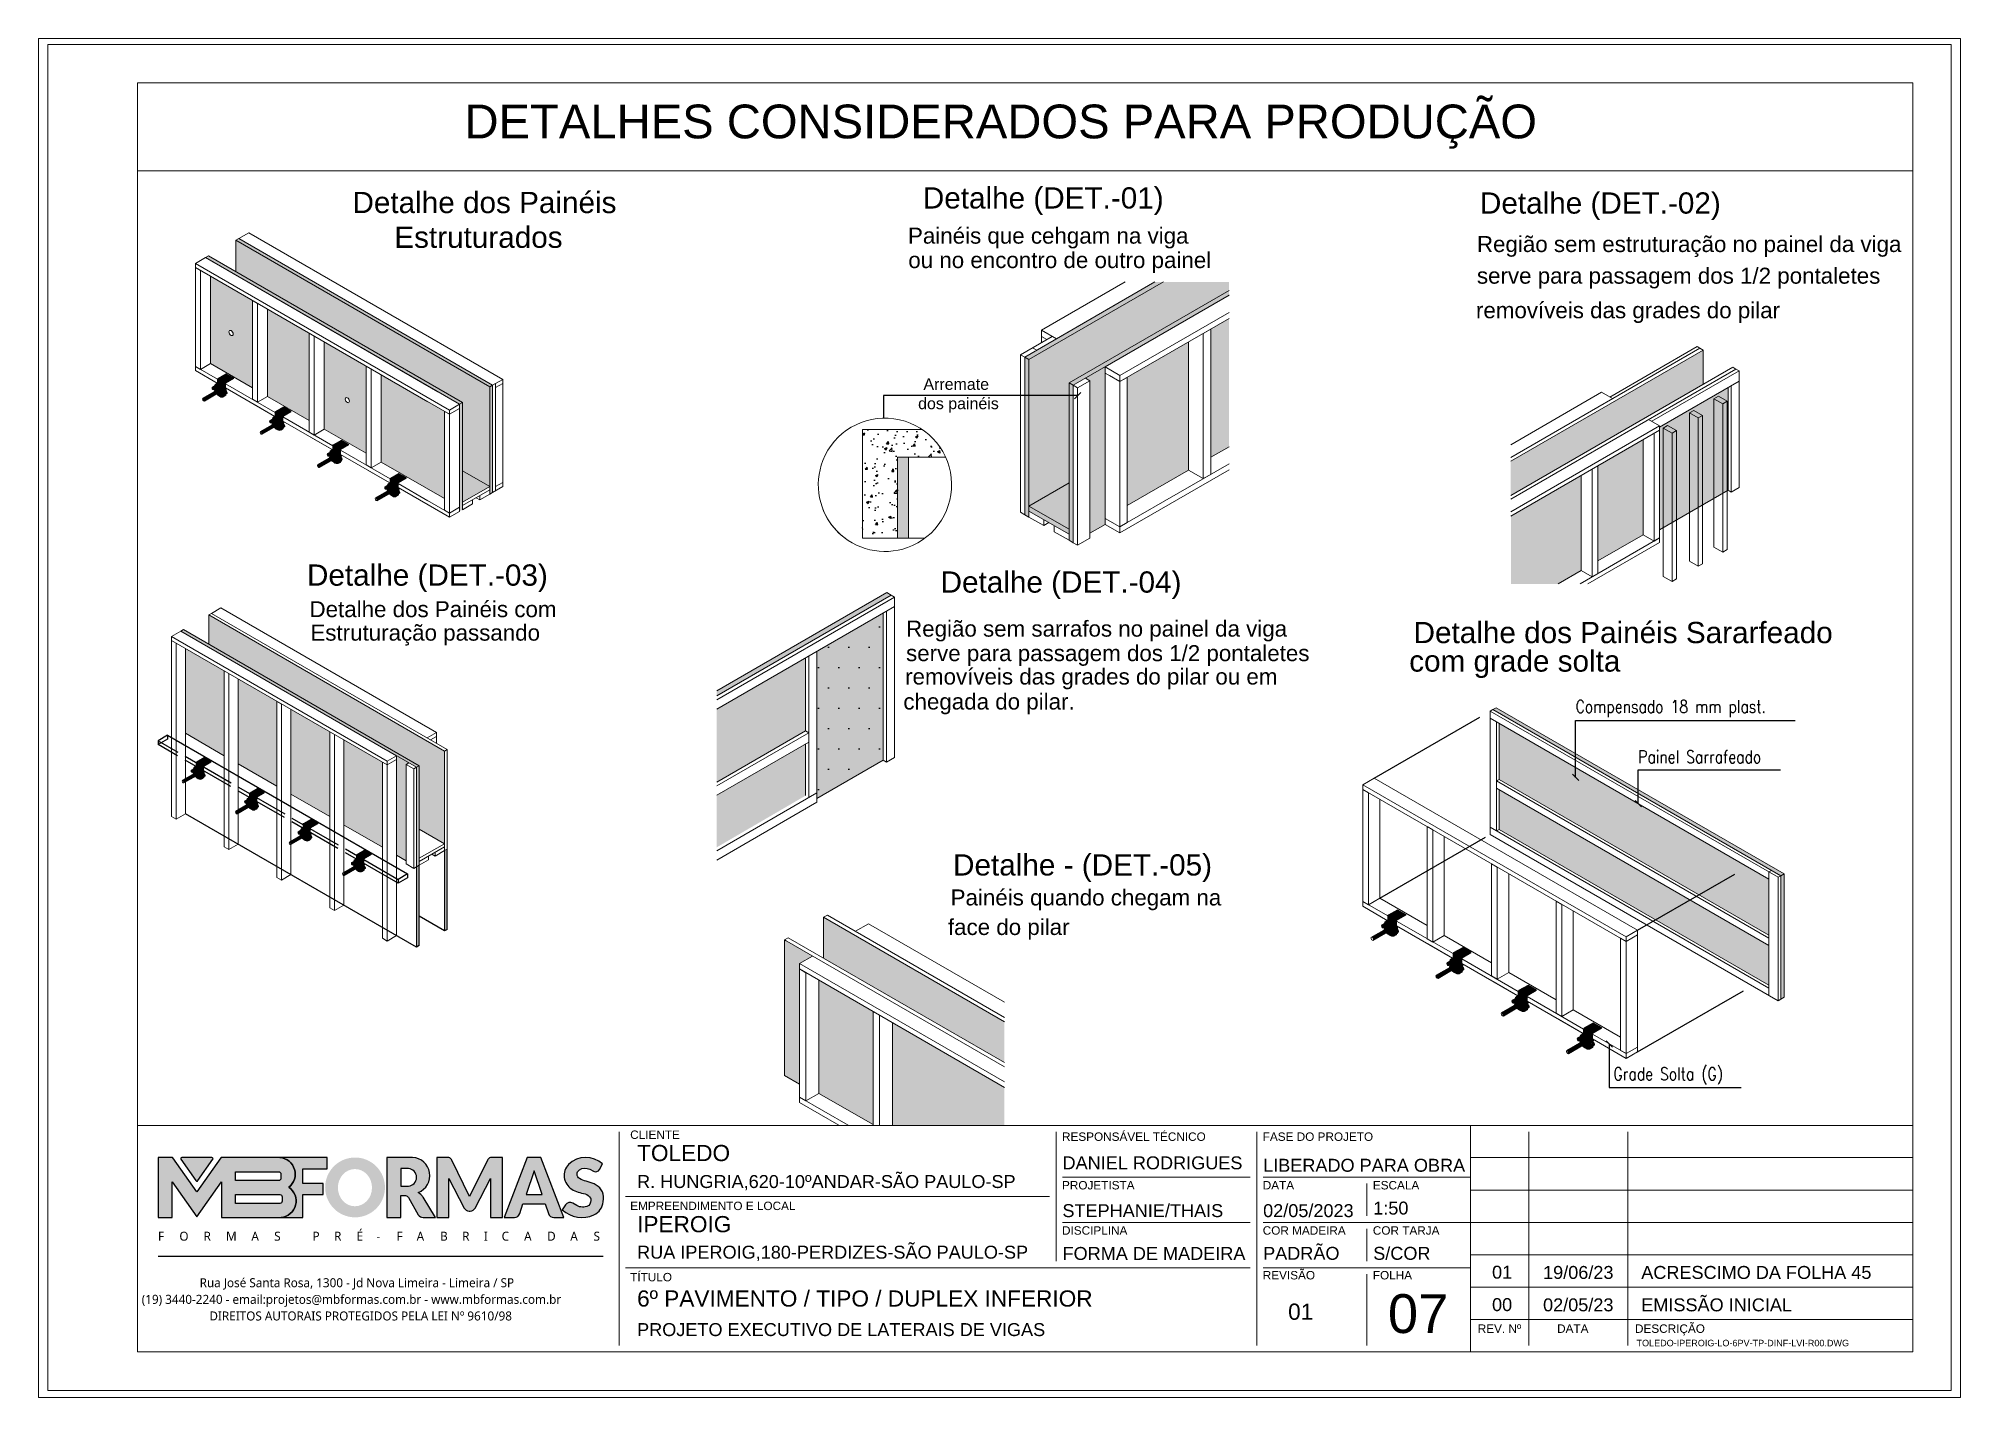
# Paper-space layout '07' of a CAD drawing. Extents: x 399.1 to 428.8, y 284.8 to 305.8.
# The model-space entities are those that its viewports show. They can reach past a viewport. Long polylines and large blocks are cut down to what shows.
import ezdxf
from ezdxf.enums import TextEntityAlignment as Align

# ---------------------------------------------------------------- set-up
doc = ezdxf.new("R2010")
doc.units = 0
doc.linetypes.add('CABLIN', pattern=[0.35, 0.25, -0.1])
doc.linetypes.add('HIDDEN', pattern=[9.525, 6.35, -3.175])
doc.layers.get('0').update_dxf_attribs({"lineweight": 13})
for name, color, linetype, lineweight in [('Carimbo', 7, 'Continuous', 13), ('Demarcação 1', 252, 'Continuous', 9), ('Demarcação 2', 254, 'Continuous', 9), ('FOLHA MB', 7, 'Continuous', 13), ('Madeira', 100, 'Continuous', 13), ('N° Folha', 5, 'Continuous', 13), ('Texto Seção', 7, 'Continuous', 15)]:
    doc.layers.add(name, color=color, linetype=linetype, lineweight=lineweight)
for name, color, linetype in [('Concreto', 250, 'HIDDEN'), ('Hachura', 252, 'CABLIN'), ('MB Logo', 255, 'Continuous')]:
    doc.layers.add(name, color=color, linetype=linetype)
doc.layers.add('VIEW', color=252, linetype='Continuous', lineweight=13, plot=False)
doc.styles.add('ARIAL', font='arial.ttf', dxfattribs={"oblique": 15, "height": 25})
doc.styles.add('MB_C01', font='arial.ttf', dxfattribs={"height": 1.3})
doc.styles.add('MB_C02', font='arial.ttf', dxfattribs={"height": 2})
doc.styles.add('MB_C03', font='arial.ttf', dxfattribs={"height": 2.5})
doc.styles.add('MB_C04', font='arial.ttf', dxfattribs={"height": 6})
doc.styles.add('MtXpl_Lucida_Sans_Un', font='l_10646.ttf')
doc.styles.add('RICARDO', font='arial.ttf', dxfattribs={"width": 0.8})
doc.styles.add('ROMANS', font='romans.shx')
doc.dimstyles.new('Cota Seção (2x)', dxfattribs={"dimtxt": 7, "dimasz": 5, "dimexe": 3, "dimexo": 3, "dimgap": 2, "dimtad": 3, "dimdec": 1, "dimlfac": 0.5, "dimzin": 12, "dimdsep": 46, "dimtxsty": 'ROMANS', "dimblk": 'ARCHTICK', "dimcen": 0, "dimclrd": 4, "dimclre": 4, "dimclrt": 1, "dimadec": 1, "dimazin": 3, "dimtfac": 1, "dimtdec": 1, "dimtmove": 0, "dimatfit": 3, "dimldrblk": 'OBLIQUE', "dimfxl": 1, "dimtolj": 1, "dimtzin": 12, "dimarcsym": 0})

psp = doc.layouts.new('07')

msp = doc.modelspace()

# ---------------------------------------------------------------- texts
at = {"color": 2, "linetype": 'Continuous', "style": 'ROMANS', "width": 0.8}
for s, p in [('Compensado 18 mm plast. ', (-14729.48, 8065.77)), ('Painel Sarrafeado ', (-14680.63, 8026.53)), ('Grade Solta (G) ', (-14699.96, 7779.21))]:
    msp.add_text(s, height=10, dxfattribs=at).set_placement(p, align=Align.MIDDLE_LEFT)
at = {"layer": 'Carimbo', "color": 2, "style": 'ARIAL'}
for s, p in [('Painéis que cehgam na viga', (-15140.93, 8431.66)), ('ou no encontro de outro painel', (-15131.95, 8412.51)), ('Detalhe dos Painéis com', (-15620.92, 8142.07)), ('Estruturação passando', (-15627, 8121.8))]:
    msp.add_text(s, height=12.4711, dxfattribs=at).set_placement(p, align=Align.MIDDLE)
for s, p in [('Região sem estruturação no painel da viga ', (-14806.48, 8426.56)), ('serve para passagem dos 1/2 pontaletes ', (-14806.48, 8401.87)), ('removíveis das grades do pilar', (-14807.22, 8374.92)), ('Região sem sarrafos no painel da viga ', (-15251.85, 8126.52)), ('serve para passagem dos 1/2 pontaletes  ', (-15251.85, 8107.41)), ('removíveis das grades do pilar ou em ', (-15252.59, 8089.16)), ('chegada do pilar.', (-15253.95, 8069.66)), ('Painéis quando chegam na', (-15217.09, 7916.8)), ('face do pilar', (-15219.21, 7893.75))]:
    msp.add_text(s, height=12.4711, dxfattribs=at).set_placement(p, align=Align.MIDDLE_LEFT)
at = {"layer": 'Carimbo', "style": 'ARIAL'}
for s, p in [('Arremate ', (-15238.29, 8317.28)), ('dos painéis', (-15242.45, 8302.2))]:
    msp.add_text(s, height=8.91, dxfattribs=at).set_placement(p, align=Align.MIDDLE_LEFT)
at = {"layer": 'N° Folha', "color": 5, "style": 'MB_C04'}
msp.add_text('07', height=30.306, dxfattribs=at).set_placement((-14875.91, 7577))
at = {"layer": 'Texto Seção', "style": 'RICARDO'}
msp.add_text('DETALHES CONSIDERADOS PARA PRODUÇÃO', height=26.3578, dxfattribs=at).set_placement((-15596.34, 8509.01))
for s, p in [('Detalhe dos Painéis ', (-15577.56, 8459.47)), ('Estruturados ', (-15582.25, 8432.22)), ('Detalhe dos Painéis Sararfeado', (-14692.4, 8123.96)), ('com grade solta', (-14776.93, 8099.21))]:
    msp.add_text(s, height=16.5788, dxfattribs=at).set_placement(p, align=Align.MIDDLE)
for s, p in [('Detalhe (DET.-01) ', (-15141.61, 8462.56)), ('Detalhe (DET.-02) ', (-14706.96, 8458.58)), ('Detalhe (DET.-03) ', (-15622.07, 8168.32)), ('Detalhe (DET.-04) ', (-15127.74, 8162.89)), ('Detalhe - (DET.-05)', (-15114.16, 7942.2))]:
    msp.add_text(s, height=16.5788, dxfattribs=at).set_placement(p, align=Align.MIDDLE_CENTER)

# ---------------------------------------------------------------- blocks, each defined once
blk = doc.blocks.new('MB-NOVO')
at = {"layer": 'MB Logo', "linetype": 'Continuous'}
h = blk.add_hatch(color=256, dxfattribs=at)
h.dxf.hatch_style = 1
h.set_gradient(color1=(242, 132, 69), color2=(247, 180, 141), rotation=90, tint=1)
h.paths.add_polyline_path([(-18529.6, 10980.8), (-18475.7, 10980.8, 0.706757), (-18468.7, 11008, 0.681802), (-18476.7, 11034.9), (-18529.4, 11034.9, 0.243712), (-18530.2, 11034.5), (-18551.7, 11003.9), (-18573.3, 11034.5, 0.243712), (-18574.1, 11034.9), (-18586.5, 11034.9), (-18586.5, 10980.8), (-18573.9, 10980.8), (-18573.9, 11012.9), (-18551.7, 10981.5), (-18529.6, 11012.9)])
h.paths.add_polyline_path([(-18516.8, 11014.1), (-18516.8, 11022), (-18477.8, 11022, -0.414214), (-18475.8, 11020), (-18475.8, 11016.1, -0.414214), (-18477.8, 11014.1)], flags=16)
h.paths.add_polyline_path([(-18516.8, 11001.4), (-18476.8, 11001.4, -0.414214), (-18474.8, 10999.4), (-18474.8, 10995.5, -0.414214), (-18476.8, 10993.5), (-18516.8, 10993.5)], flags=16)
at = {"layer": 'MB Logo', "true_color": 0x262626}
h = blk.add_hatch(color=250, dxfattribs=at)
h.dxf.hatch_style = 1
h.paths.add_polyline_path([(-18537.3, 11033.3, 0.60809), (-18538.1, 11034.9), (-18565.3, 11034.9, 0.60809), (-18566.1, 11033.3), (-18552.5, 11014, 0.518202), (-18550.9, 11014)])
h = blk.add_hatch(color=250, dxfattribs=at)
h.dxf.hatch_style = 1
h.paths.add_polyline_path([(-18456.2, 11011.3), (-18456.2, 11024.6), (-18434.2, 11024.6), (-18434.2, 11034.9), (-18476.7, 11034.9, -0.681802), (-18468.7, 11008, -0.706757), (-18475.7, 10980.8), (-18456.2, 10980.8), (-18456.2, 11001.4), (-18437.8, 11001.4), (-18437.8, 11011.3)])
h = blk.add_hatch(color=250, dxfattribs=at)
h.dxf.hatch_style = 1
h.paths.add_polyline_path([(-18435.9, 11007.9, 1), (-18381.9, 11007.9, 1)])
edge = h.paths.add_edge_path(flags=16)
edge.add_ellipse((-18409, 11007.7), major_axis=(0, 16.8), ratio=0.916255, start_angle=0, end_angle=360)
h = blk.add_hatch(color=250, dxfattribs=at)
h.dxf.hatch_style = 1
h.paths.add_polyline_path([(-18357, 11034.9), (-18380.2, 11034.9), (-18380.2, 10980.8), (-18367.6, 10980.8), (-18367.6, 11000.7), (-18363.4, 11000.7, -0.195765), (-18360.9, 10998.9), (-18351.8, 10983.2, 0.261385), (-18347.5, 10980.8), (-18336.4, 10980.8), (-18347.5, 10999, 0.082429), (-18349.6, 11001.5), (-18351.9, 11003.4, 0.81838)])
h.paths.add_polyline_path([(-18360.8, 11009), (-18367.6, 11009), (-18367.6, 11025), (-18360.8, 11025, -0.92578)], flags=16)
h = blk.add_hatch(color=250, dxfattribs=at)
h.dxf.hatch_style = 1
h.paths.add_polyline_path([(-18286.6, 11015.9), (-18286.6, 10980.8), (-18275.8, 10980.8), (-18275.8, 11034.9), (-18286.6, 11034.9, 0.216647), (-18289.4, 11032.4), (-18305.5, 10999.8), (-18321.6, 11032.7, 0.199908), (-18324.3, 11034.9), (-18335.2, 11034.9), (-18335.2, 10980.8), (-18324.3, 10980.8), (-18324.3, 11015.9), (-18310.4, 10989.3, 0.279644), (-18306, 10986.6, 0.340986), (-18300.5, 10989.3)])
h = blk.add_hatch(color=250, dxfattribs=at)
h.dxf.hatch_style = 1
h.paths.add_polyline_path([(-18274.4, 10980.8), (-18265, 10980.8, 0.322517), (-18260.2, 10984.3), (-18257.3, 10993), (-18237.2, 10993), (-18234.3, 10984.3, 0.322517), (-18229.5, 10980.8), (-18220.3, 10980.8), (-18241.2, 11034.9), (-18253.4, 11034.9)])
h.paths.add_polyline_path([(-18254.4, 11001.6), (-18247.3, 11023), (-18240.1, 11001.6)], flags=16)
h = blk.add_hatch(color=250, dxfattribs=at)
h.dxf.hatch_style = 1
h.paths.add_polyline_path([(-18206, 11024, -0.247671), (-18196.9, 11024.3), (-18193.5, 11022.5, 0.40799), (-18188.2, 11024.1), (-18185.4, 11029.1, 0.392837), (-18216.2, 11028.7, 0.467779), (-18213.3, 11006.3, 0.077523), (-18201.2, 11002.1, -0.214206), (-18196.1, 10997.9, -0.284295), (-18198.2, 10991.4, -0.26924), (-18208.8, 10991.6), (-18212.2, 10993.6, 0.407727), (-18219, 10992.1), (-18221.8, 10987.7, 0.296878), (-18193.2, 10983.1, 0.272251), (-18184.9, 10995.3), (-18184.6, 10997.9, 0.348906), (-18193.7, 11011.2), (-18200.4, 11013.5, -0.045018), (-18205.8, 11015.7, -0.618284)])
at = {"layer": 'MB Logo', "linetype": 'Continuous'}
blk.add_line((-18586.5, 10945.9), (-18184.8, 10945.9), dxfattribs=at)
at = {"layer": 'MB Logo', "color": 23, "linetype": 'Continuous', "true_color": 0xf28445}
for points in [[(-18573.3, 11034.5, 0.243712), (-18574.1, 11034.9), (-18586.5, 11034.9), (-18586.5, 10980.8), (-18573.9, 10980.8), (-18573.9, 11012.9), (-18551.7, 10981.5), (-18529.6, 11012.9), (-18529.6, 10980.8), (-18475.7, 10980.8, 0.706757), (-18468.7, 11008, 0.681802), (-18476.7, 11034.9), (-18529.4, 11034.9, 0.243712), (-18530.2, 11034.5), (-18551.7, 11003.9)], [(-18516.8, 11022), (-18477.8, 11022, -0.414214), (-18475.8, 11020), (-18475.8, 11016.1, -0.414214), (-18477.8, 11014.1), (-18516.8, 11014.1)], [(-18516.8, 11001.4), (-18476.8, 11001.4, -0.414214), (-18474.8, 10999.4), (-18474.8, 10995.5, -0.414214), (-18476.8, 10993.5), (-18516.8, 10993.5)]]:
    blk.add_lwpolyline(points, format="xyb", close=True, dxfattribs=at)
at = {"layer": 'MB Logo', "color": 250, "true_color": 0x262626}
for points in [[(-18537.3, 11033.3, 0.60809), (-18538.1, 11034.9), (-18565.3, 11034.9, 0.60809), (-18566.1, 11033.3), (-18552.5, 11014, 0.518202), (-18550.9, 11014)], [(-18437.8, 11011.3), (-18456.2, 11011.3), (-18456.2, 11024.6), (-18434.2, 11024.6), (-18434.2, 11034.9), (-18476.7, 11034.9, -0.681802), (-18468.7, 11008, -0.706757), (-18475.7, 10980.8), (-18456.2, 10980.8), (-18456.2, 11001.4), (-18437.8, 11001.4)], [(-18347.5, 10980.8), (-18336.4, 10980.8), (-18347.5, 10999, 0.082429), (-18349.6, 11001.5), (-18351.9, 11003.4, 0.81838), (-18357, 11034.9), (-18380.2, 11034.9), (-18380.2, 10980.8), (-18367.6, 10980.8), (-18367.6, 11000.7), (-18363.4, 11000.7, -0.209789), (-18360.8, 10998.7), (-18351.8, 10983.2, 0.261385)], [(-18367.6, 11009), (-18360.8, 11009, 0.92578), (-18360.8, 11025), (-18367.6, 11025)], [(-18286.6, 11015.9), (-18286.6, 10980.8), (-18275.8, 10980.8), (-18275.8, 11034.9), (-18286.6, 11034.9, 0.216647), (-18289.4, 11032.4), (-18305.5, 10999.8), (-18321.5, 11032.4, 0.216647), (-18324.3, 11034.9), (-18335.2, 11034.9), (-18335.2, 10980.8), (-18324.3, 10980.8), (-18324.3, 11015.9), (-18310.4, 10989.3, 0.279644), (-18306, 10986.6), (-18304.9, 10986.6, 0.279644), (-18300.5, 10989.3)], [(-18265, 10980.8, 0.322517), (-18260.2, 10984.3), (-18257.3, 10993), (-18237.2, 10993), (-18234.3, 10984.3, 0.322517), (-18229.5, 10980.8), (-18220.3, 10980.8), (-18241.2, 11034.9), (-18253.4, 11034.9), (-18274.4, 10980.8)], [(-18206.2, 11015.9, -0.549626), (-18206.4, 11023.8, -0.258723), (-18196.9, 11024.3), (-18193.5, 11022.5, 0.40799), (-18188.2, 11024.1), (-18185.4, 11029.1, 0.392837), (-18216.2, 11028.7, 0.467779), (-18213.3, 11006.3, 0.077523), (-18201.2, 11002.1, -0.203897), (-18196.3, 10998.2), (-18196.1, 10997.8, -0.267611), (-18198, 10991.6), (-18198.5, 10991.3, -0.261145), (-18208.8, 10991.6), (-18212.2, 10993.6, 0.407727), (-18219, 10992.1), (-18221.8, 10987.7, 0.296878), (-18193.2, 10983.1, 0.265963), (-18184.9, 10994.9), (-18184.7, 10997.6, 0.340466), (-18193.1, 11011), (-18200.4, 11013.5, -0.049298)]]:
    blk.add_lwpolyline(points, format="xyb", close=True, dxfattribs=at)
blk.add_lwpolyline([(-18247.3, 11023), (-18254.4, 11001.6), (-18240.1, 11001.6)], close=True, dxfattribs=at)
at = {"layer": 'MB Logo', "color": 250, "true_color": 0x262626, "style": 'MtXpl_Lucida_Sans_Un'}
for s, height, p in [('F', 8.12, (-18586.8, 10959.8)), ('O', 8.12, (-18567.5, 10959.8)), ('R', 8.12, (-18545.6, 10959.8)), ('M', 8.12, (-18525.4, 10959.8)), ('A', 8.12, (-18502.5, 10959.8)), ('S', 8.12, (-18481.9, 10959.8)), ('P', 8.12, (-18447.3, 10959.8)), ('R', 8.12, (-18427.8, 10959.8)), ('É', 8.12, (-18407.5, 10959.8)), ('F', 8.12, (-18371.4, 10959.8)), ('A', 8.12, (-18353.3, 10959.8)), ('B', 8.12, (-18332.1, 10959.8)), ('R', 8.12, (-18312.2, 10959.8)), ('I', 8.12, (-18292.7, 10959.8)), ('C', 8.12, (-18276.6, 10959.8)), ('A', 8.12, (-18256.3, 10959.8)), ('D', 8.12, (-18235.5, 10959.8)), ('A', 8.12, (-18214.6, 10959.8)), ('S', 8.12, (-18193.6, 10959.8)), ('-', 8.12, (-18389.6, 10959.8)), ('DIREITOS AUTORAIS PROTEGIDOS PELA LEI Nº 9610/98', 8.122, (-18540.4, 10887.8))]:
    blk.add_text(s, height=height, dxfattribs=at).set_placement(p)
at = {"layer": 'MB Logo', "style": 'MtXpl_Lucida_Sans_Un'}
for s, p in [('Rua José Santa Rosa, 1300 - Jd Nova Limeira - Limeira / SP', (-18549.2, 10917.8)), ('(19) 3440-2240 - email:projetos@mbformas.com.br - www.mbformas.com.br', (-18601.5, 10902.8))]:
    blk.add_text(s, height=8.122, dxfattribs=at).set_placement(p)
blk = doc.blocks.new('A$C169d8357')
at = {"layer": 'FOLHA MB', "color": 1}
for p, q in [((1109.8, 356.7), (70, 356.7)), ((445.6, 351.7), (445.6, 185)), ((786.6, 351.7), (786.6, 250.7)), ((943.1, 351.7), (943.1, 185)), ((1109.8, 356.7), (1109.8, 179.9)), ((1455, 356.7), (1109.8, 356.7)), ((1155.3, 185), (1155.3, 351.7)), ((1232.6, 351.7), (1232.6, 185)), ((1455, 331.5), (1109.8, 331.5)), ((938.1, 316.3), (791.6, 316.3)), ((1109.8, 316.3), (948.2, 316.3)), ((781.5, 301.2), (450.7, 301.2)), ((1029, 311.3), (1029, 286)), ((1455, 306.2), (1109.8, 306.2)), ((938.1, 281), (791.6, 281)), ((1109.8, 281), (948.2, 281)), ((1029, 275.9), (1029, 250.7)), ((1455, 281), (1109.8, 281)), ((1455, 255.7), (1109.8, 255.7)), ((938.1, 245.6), (450.7, 245.6)), ((1109.8, 245.6), (948.2, 245.6)), ((1029, 240.6), (1029, 185)), ((1455, 230.4), (1109.8, 230.4)), ((1455, 205.2), (1109.8, 205.2))]:
    blk.add_line(p, q, dxfattribs=at)
for points in [[(0, 1199.9), (0, 149.9), (1485, 149.9), (1485, 1199.9)], [(70, 1169.9), (70, 179.9), (1455, 179.9), (1455, 1169.9)]]:
    blk.add_lwpolyline(points, close=True, dxfattribs=at)
at = {"layer": 'MB Logo', "xscale": 0.8642040370897565, "yscale": 0.8642040370897565, "zscale": 0.8642040370897565}
blk.add_blockref('MB-NOVO', (16148.7, -9204.8), dxfattribs=at)
at = {"layer": 'FOLHA MB', "color": 6}
for s, height, style, p in [('CLIENTE', 6.57, 'MB_C01', (454.3, 346.1)), ('RESPONSÁVEL TÉCNICO', 6.566, 'MB_C01', (791.2, 344.6)), ('FASE DO PROJETO', 6.566, 'MB_C01', (947.8, 344.6)), ('R. HUNGRIA,620-10ºANDAR-SÃO PAULO-SP', 10.102, 'MB_C02', (459.7, 307.8)), ('PROJETISTA', 6.57, 'MB_C01', (791.2, 306.7)), ('DATA', 6.57, 'MB_C01', (947.8, 306.7)), ('ESCALA', 6.57, 'MB_C01', (1033.7, 306.7)), ('EMPREENDIMENTO E LOCAL', 6.566, 'MB_C01', (454.3, 290.6)), ('DISCIPLINA', 6.57, 'MB_C01', (791.2, 271.4)), ('COR MADEIRA', 6.566, 'MB_C01', (947.8, 271.4)), ('COR TARJA', 6.57, 'MB_C01', (1033.7, 271.4)), ('RUA IPEROIG,180-PERDIZES-SÃO PAULO-SP', 10.102, 'MB_C02', (459.7, 252.7)), ('TÍTULO', 6.57, 'MB_C01', (454.3, 235)), ('REVISÃO', 6.57, 'MB_C01', (947.8, 236.5)), ('FOLHA', 6.57, 'MB_C01', (1033.7, 236.5)), ('PROJETO EXECUTIVO DE LATERAIS DE VIGAS', 10.102, 'MB_C02', (459.7, 192.3))]:
    blk.add_text(s, height=height, dxfattribs=dict(at, style=style)).set_placement(p)
at = {"layer": 'FOLHA MB', "color": 5}
for s, height, style, p in [('TOLEDO', 12.63, 'MB_C03', (459.7, 328.8)), ('DANIEL RODRIGUES', 10.102, 'MB_C02', (791.6, 322.4)), ('LIBERADO PARA OBRA', 10.102, 'MB_C02', (948.1, 320.5)), ('IPEROIG', 12.63, 'MB_C03', (459.7, 273.3)), ('STEPHANIE/THAIS', 10.102, 'MB_C02', (791.5, 285.1)), ('02/05/2023', 10.1, 'MB_C02', (948.1, 285.1)), ('1:50', 10.1, 'MB_C02', (1034, 287.1)), ('FORMA DE MADEIRA', 10.102, 'MB_C02', (791.6, 251.7)), ('PADRÃO', 10.1, 'MB_C02', (948.1, 251.8)), ('S/COR', 10.1, 'MB_C02', (1034, 251.8)), ('01', 10.1, 'MB_C02', (1126.7, 237.1)), ('19/06/23', 10.1, 'MB_C02', (1166.5, 236.9)), ('ACRESCIMO DA FOLHA 45', 10.102, 'MB_C02', (1243.1, 236.9)), ('6º PAVIMENTO / TIPO / DUPLEX INFERIOR', 12.628, 'MB_C03', (459.7, 215.3)), ('01', 12.63, 'MB_C03', (967.6, 205)), ('00', 10.1, 'MB_C02', (1126.7, 211.8)), ('02/05/23', 10.1, 'MB_C02', (1166.5, 211.6)), ('EMISSÃO INICIAL', 10.102, 'MB_C02', (1243.1, 211.6))]:
    blk.add_text(s, height=height, dxfattribs=dict(at, style=style)).set_placement(p)
at = {"layer": 'FOLHA MB', "color": 6, "style": 'MB_C01'}
for s, p in [('REV. Nº', (1132.5, 198.1)), ('DATA', (1189.7, 198.1)), ('DESCRIÇÃO', (1265.5, 198.1))]:
    blk.add_text(s, height=6.57, dxfattribs=at).set_placement(p, align=Align.MIDDLE_CENTER)
at = {"layer": 'FOLHA MB', "insert": (1239.4, 189.4), "char_height": 5.051, "width": 210.818, "attachment_point": 1, "style": 'MB_C04'}
blk.add_mtext('TOLEDO-IPEROIG-LO-6PV-TP-DINF-LVI-R00.DWG', dxfattribs=at)
blk = doc.blocks.new('_ArchTick')
at = {"color": 0, "linetype": 'ByBlock', "const_width": 0.15}
blk.add_lwpolyline([(-0.5, -0.5), (0.5, 0.5)], dxfattribs=at)
blk = doc.blocks.new('_OBLIQUE')
at = {"color": 0, "linetype": 'ByBlock', "lineweight": -2}
for p, q in [((0, 0), (-1, 0)), ((-0.5, -0.5), (0.5, 0.5))]:
    blk.add_line(p, q, dxfattribs=at)

# ---------------------------------------------------------------- hatches: boundary and pattern name
h = msp.add_hatch(color=252)
h.dxf.hatch_style = 1
h.paths.add_polyline_path([(-15249.85, 8260.35), (-15258.49, 8260.35), (-15258.49, 8196.99), (-15249.85, 8196.99)])
at = {"layer": 'Demarcação 1'}
h = msp.add_hatch(color=256, dxfattribs=at)
h.dxf.hatch_style = 1
h.paths.add_polyline_path([(-15772.53, 8430.85), (-15774.78, 8429.55), (-15576.64, 8315.16), (-15574.39, 8316.45)])
h = msp.add_hatch(color=256, dxfattribs=at)
h.dxf.hatch_style = 1
h.paths.add_polyline_path([(-15617.05, 8311.27), (-15600.21, 8301.55), (-15597.97, 8302.84), (-15796.1, 8417.24), (-15798.35, 8415.94)])
h = msp.add_hatch(color=256, dxfattribs=at)
h.dxf.hatch_style = 1
h.paths.add_polyline_path([(-15057.7, 8396.96), (-15051.1, 8396.96), (-15156.01, 8336.39), (-15159.31, 8338.3)])
for points in [[(-14999.84, 8396.96), (-14999.84, 8390.36), (-15124.67, 8318.3), (-15124.67, 8240.2), (-15156.01, 8222.11), (-15156.01, 8336.39), (-15051.1, 8396.96)], [(-14780.09, 8257.27), (-14780.09, 8230.46), (-14630.07, 8317.07), (-14630.07, 8343.88)], [(-15597.97, 8249.7), (-15597.97, 8225.07), (-15576.64, 8237.38)], [(-15795.84, 8137.22), (-15795.84, 8114.35), (-15631.66, 8019.56), (-15631.66, 7970.21), (-15611.85, 7958.77), (-15611.85, 8031)], [(-15316.16, 7901.33), (-15316.16, 7869.41), (-15175.09, 7787.96), (-15175.09, 7819.88)]]:
    msp.add_hatch(color=256, dxfattribs=at).paths.add_polyline_path(points)
h = msp.add_hatch(color=256, dxfattribs=at)
h.dxf.hatch_style = 1
h.paths.add_polyline_path([(-14999.84, 8390.36), (-14999.84, 8386.56), (-15121.37, 8316.39), (-15124.67, 8318.3)])
h = msp.add_hatch(color=256, dxfattribs=at)
h.dxf.hatch_style = 1
h.paths.add_polyline_path([(-15156.01, 8213.54), (-15159.31, 8215.44), (-15159.31, 8338.3), (-15156.01, 8336.39)])
h = msp.add_hatch(color=256, dxfattribs=at)
h.dxf.hatch_style = 1
h.set_gradient(color1=(132, 132, 132), tint=1, name='SPHERICAL')
edge = h.paths.add_edge_path()
edge.add_line((-15776.63, 8322.19), (-15782.24, 8325.43))
edge.add_line((-15782.24, 8325.43), (-15788.53, 8321.8))
edge.add_ellipse((-15788.53, 8321.28), major_axis=(-0.318, -0.55), ratio=0.5773503, start_angle=225, end_angle=315)
edge.add_line((-15788.98, 8321.02), (-15788.98, 8318.19))
edge.add_ellipse((-15786.17, 8313.12), major_axis=(-2.9, 5.02), ratio=0.5773503, start_angle=271.82645, end_angle=358.17355, ccw=False)
edge.add_line((-15783.36, 8314.95), (-15783.36, 8317.89))
edge.add_ellipse((-15782.91, 8318.04), major_axis=(0.318, 0.55), ratio=0.5773503, start_angle=45, end_angle=135, ccw=False)
edge.add_line((-15782.91, 8318.56), (-15776.63, 8322.19))
h = msp.add_hatch(color=256, dxfattribs=at)
h.dxf.hatch_style = 1
h.set_gradient(color1=(132, 132, 132), tint=1, name='SPHERICAL')
edge = h.paths.add_edge_path()
edge.add_ellipse((-15789.86, 8310.98), major_axis=(-0.75, 1.31), ratio=0.5773503, start_angle=212.6369, end_angle=327.3631)
edge.add_line((-15790.09, 8312.32), (-15800.5, 8306.31))
edge.add_ellipse((-15799.87, 8305.21), major_axis=(0.64, -1.1), ratio=0.5773503, start_angle=0, end_angle=180, ccw=False)
edge.add_ellipse((-15799.87, 8305.21), major_axis=(0.64, -1.1), ratio=0.5773503, start_angle=180, end_angle=360)
edge.add_line((-15799.23, 8304.11), (-15788.82, 8310.12))
h = msp.add_hatch(color=256, dxfattribs=at)
h.dxf.hatch_style = 1
h.set_gradient(color1=(132, 132, 132), tint=1, name='SPHERICAL')
edge = h.paths.add_edge_path()
edge.add_ellipse((-15792.49, 8313.92), major_axis=(0.58, -1), ratio=0.5773503, start_angle=56.53696, end_angle=180)
edge.add_ellipse((-15792.49, 8313.92), major_axis=(0.58, -1), ratio=0.5773503, start_angle=180, end_angle=360)
edge.add_ellipse((-15792.49, 8313.92), major_axis=(0.58, -1), ratio=0.5773503, start_angle=360, end_angle=393.46304)
edge.add_line((-15791.68, 8313.27), (-15790.89, 8312.81))
edge.add_line((-15790.89, 8312.81), (-15790.7, 8313.08))
edge.add_line((-15790.7, 8313.08), (-15791.68, 8313.65))
h = msp.add_hatch(color=256, dxfattribs=at)
h.dxf.hatch_style = 1
h.set_gradient(color1=(132, 132, 132), tint=1, name='SPHERICAL')
edge = h.paths.add_edge_path()
edge.add_ellipse((-15791.26, 8314.63), major_axis=(0.58, -1), ratio=0.5773503, start_angle=56.53696, end_angle=146.72365)
edge.add_ellipse((-15787.4, 8312.4), major_axis=(2.9, -5.02), ratio=0.5773503, start_angle=210.15377, end_angle=213.70691, ccw=False)
edge.add_line((-15791.37, 8315.91), (-15793.07, 8314.93))
edge.add_ellipse((-15792.49, 8313.92), major_axis=(0.58, -1), ratio=0.5773503, start_angle=56.53696, end_angle=180, ccw=False)
edge.add_line((-15791.68, 8313.65), (-15790.45, 8314.36))
h = msp.add_hatch(color=256, dxfattribs=at)
h.dxf.hatch_style = 1
h.set_gradient(color1=(132, 132, 132), tint=1, name='SPHERICAL')
edge = h.paths.add_edge_path()
edge.add_line((-15790.45, 8314.36), (-15791.68, 8313.65))
edge.add_line((-15791.68, 8313.65), (-15790.7, 8313.08))
edge.add_line((-15790.7, 8313.08), (-15790.68, 8313.1))
edge.add_line((-15790.68, 8313.1), (-15790.05, 8313.46))
edge.add_ellipse((-15788.63, 8311.69), major_axis=(1.16, -2.01), ratio=0.5773503, start_angle=180, end_angle=195, ccw=False)
edge.add_line((-15789.79, 8313.7), (-15789.56, 8313.84))
edge.add_line((-15789.56, 8313.84), (-15790.45, 8314.36))
h = msp.add_hatch(color=256, dxfattribs=at)
h.dxf.hatch_style = 1
h.set_gradient(color1=(132, 132, 132), tint=1, name='SPHERICAL')
edge = h.paths.add_edge_path()
edge.add_ellipse((-15787.4, 8312.4), major_axis=(2.9, -5.02), ratio=0.5773503, start_angle=56.29309, end_angle=180)
edge.add_ellipse((-15787.4, 8312.4), major_axis=(2.9, -5.02), ratio=0.5773503, start_angle=180, end_angle=210.15377)
edge.add_ellipse((-15787.4, 8312.4), major_axis=(2.9, -5.02), ratio=0.5773503, start_angle=210.15377, end_angle=213.70691)
edge.add_ellipse((-15791.26, 8314.63), major_axis=(0.58, -1), ratio=0.5773503, start_angle=56.53696, end_angle=146.72365, ccw=False)
edge.add_line((-15790.45, 8314.36), (-15789.56, 8313.84))
edge.add_line((-15789.56, 8313.84), (-15788.43, 8314.49))
edge.add_ellipse((-15787.4, 8312.4), major_axis=(1.16, -2.01), ratio=0.5773503, start_angle=50.73917, end_angle=180, ccw=False)
edge.add_line((-15785.77, 8311.65), (-15784.54, 8310.94))
edge.add_line((-15784.54, 8310.94), (-15783.99, 8311.26))
edge.add_ellipse((-15783.54, 8310.18), major_axis=(0.58, -1), ratio=0.5773503, start_angle=123.27635, end_angle=180, ccw=False)
h = msp.add_hatch(color=256, dxfattribs=at)
h.dxf.hatch_style = 1
h.set_gradient(color1=(132, 132, 132), tint=1, name='SPHERICAL')
edge = h.paths.add_edge_path()
edge.add_line((-15788.22, 8310.04), (-15789.04, 8312.15))
edge.add_line((-15789.04, 8312.15), (-15790.68, 8313.1))
edge.add_line((-15790.68, 8313.1), (-15790.7, 8313.08))
edge.add_line((-15790.7, 8313.08), (-15790.89, 8312.81))
edge.add_line((-15790.89, 8312.81), (-15791.5, 8311.93))
edge.add_line((-15791.5, 8311.93), (-15791.37, 8311.58))
edge.add_line((-15791.37, 8311.58), (-15790.9, 8311.85))
edge.add_ellipse((-15789.86, 8310.98), major_axis=(-0.75, 1.31), ratio=0.5773503, start_angle=355.32008, end_angle=392.6369, ccw=False)
edge.add_ellipse((-15789.86, 8310.98), major_axis=(-0.75, 1.31), ratio=0.5773503, start_angle=349.02534, end_angle=355.32008, ccw=False)
edge.add_ellipse((-15789.86, 8310.98), major_axis=(-0.75, 1.31), ratio=0.5773503, start_angle=342.59281, end_angle=349.02534, ccw=False)
edge.add_ellipse((-15789.86, 8310.98), major_axis=(-0.75, 1.31), ratio=0.5773503, start_angle=335.92412, end_angle=342.59281, ccw=False)
edge.add_ellipse((-15789.86, 8310.98), major_axis=(-0.75, 1.31), ratio=0.5773503, start_angle=328.88671, end_angle=335.92412, ccw=False)
edge.add_line((-15790.09, 8312.32), (-15790.09, 8312.32))
edge.add_ellipse((-15789.86, 8310.98), major_axis=(-0.75, 1.31), ratio=0.5773503, start_angle=212.6369, end_angle=327.3631, ccw=False)
edge.add_ellipse((-15789.08, 8311.43), major_axis=(-0.75, 1.31), ratio=0.5773503, start_angle=147.3631, end_angle=148.88671, ccw=False)
edge.add_ellipse((-15789.86, 8310.98), major_axis=(-0.75, 1.31), ratio=0.5773503, start_angle=204.07588, end_angle=211.11329, ccw=False)
edge.add_ellipse((-15789.86, 8310.98), major_axis=(-0.75, 1.31), ratio=0.5773503, start_angle=197.40719, end_angle=204.07588, ccw=False)
edge.add_ellipse((-15789.86, 8310.98), major_axis=(-0.75, 1.31), ratio=0.5773503, start_angle=190.97466, end_angle=197.40719, ccw=False)
edge.add_ellipse((-15789.86, 8310.98), major_axis=(-0.75, 1.31), ratio=0.5773503, start_angle=184.67992, end_angle=190.97466, ccw=False)
edge.add_ellipse((-15789.86, 8310.98), major_axis=(-0.75, 1.31), ratio=0.5773503, start_angle=147.3631, end_angle=184.67992, ccw=False)
edge.add_line((-15789.63, 8309.65), (-15790.01, 8309.43))
edge.add_line((-15790.01, 8309.43), (-15789.04, 8308.87))
edge.add_line((-15789.04, 8308.87), (-15788.22, 8310.04))
h = msp.add_hatch(color=256, dxfattribs=at)
h.dxf.hatch_style = 1
h.set_gradient(color1=(132, 132, 132), tint=1, name='SPHERICAL')
h.paths.add_polyline_path([(-15789.45, 8313.81), (-15790.68, 8313.1), (-15789.04, 8312.15), (-15787.81, 8312.86)])
h = msp.add_hatch(color=256, dxfattribs=at)
h.dxf.hatch_style = 1
h.set_gradient(color1=(132, 132, 132), tint=1, name='SPHERICAL')
edge = h.paths.add_edge_path()
edge.add_ellipse((-15786.17, 8313.12), major_axis=(-2.9, 5.02), ratio=0.5773503, start_angle=271.82645, end_angle=358.17355)
edge.add_ellipse((-15786.17, 8313.12), major_axis=(-2.9, 5.02), ratio=0.5773503, start_angle=358.17355, end_angle=360)
edge.add_line((-15789.07, 8318.14), (-15790.3, 8317.43))
edge.add_ellipse((-15787.4, 8312.4), major_axis=(2.9, -5.02), ratio=0.5773503, start_angle=56.29309, end_angle=180, ccw=False)
edge.add_line((-15783.38, 8311.01), (-15782.15, 8311.72))
edge.add_ellipse((-15786.17, 8313.12), major_axis=(-2.9, 5.02), ratio=0.5773503, start_angle=236.29309, end_angle=249.99481)
edge.add_ellipse((-15786.17, 8313.12), major_axis=(-2.9, 5.02), ratio=0.5773503, start_angle=249.99481, end_angle=256.001)
edge.add_ellipse((-15786.17, 8313.12), major_axis=(-2.9, 5.02), ratio=0.5773503, start_angle=256.001, end_angle=260.53208)
edge.add_ellipse((-15786.17, 8313.12), major_axis=(-2.9, 5.02), ratio=0.5773503, start_angle=260.53208, end_angle=262.46885)
edge.add_ellipse((-15786.17, 8313.12), major_axis=(-2.9, 5.02), ratio=0.5773503, start_angle=262.46885, end_angle=271.82645)
h = msp.add_hatch(color=256, dxfattribs=at)
h.dxf.hatch_style = 1
h.set_gradient(color1=(132, 132, 132), tint=1, name='SPHERICAL')
edge = h.paths.add_edge_path()
edge.add_ellipse((-15787.4, 8312.4), major_axis=(1.16, -2.01), ratio=0.5773503, start_angle=50.73917, end_angle=180)
edge.add_line((-15788.56, 8314.41), (-15789.79, 8313.7))
edge.add_ellipse((-15788.63, 8311.69), major_axis=(1.16, -2.01), ratio=0.5773503, start_angle=165, end_angle=180, ccw=False)
edge.add_ellipse((-15788.63, 8311.69), major_axis=(1.16, -2.01), ratio=0.5773503, start_angle=105, end_angle=165, ccw=False)
edge.add_ellipse((-15788.63, 8311.69), major_axis=(1.16, -2.01), ratio=0.5773503, start_angle=50.73917, end_angle=105, ccw=False)
edge.add_line((-15787, 8310.94), (-15785.77, 8311.65))
h = msp.add_hatch(color=256, dxfattribs=at)
h.dxf.hatch_style = 1
h.set_gradient(color1=(132, 132, 132), tint=1, name='SPHERICAL')
edge = h.paths.add_edge_path()
edge.add_ellipse((-15784.78, 8309.47), major_axis=(0.58, -1), ratio=0.5773503, start_angle=236.53696, end_angle=360, ccw=False)
edge.add_line((-15785.58, 8309.74), (-15786.47, 8310.26))
edge.add_line((-15786.47, 8310.26), (-15787.47, 8309.68))
edge.add_ellipse((-15788.63, 8311.69), major_axis=(1.16, -2.01), ratio=0.5773503, start_angle=345, end_angle=360, ccw=False)
edge.add_line((-15787.81, 8309.58), (-15788.95, 8308.92))
edge.add_ellipse((-15787.4, 8312.4), major_axis=(2.9, -5.02), ratio=0.5773503, start_angle=292.72884, end_angle=360)
edge.add_ellipse((-15787.4, 8312.4), major_axis=(2.9, -5.02), ratio=0.5773503, start_angle=360, end_angle=390.15377)
edge.add_line((-15783.44, 8308.9), (-15784.19, 8308.46))
h = msp.add_hatch(color=256, dxfattribs=at)
h.dxf.hatch_style = 1
h.set_gradient(color1=(132, 132, 132), tint=1, name='SPHERICAL')
h.paths.add_polyline_path([(-15787.81, 8312.86), (-15789.04, 8312.15), (-15788.22, 8310.04), (-15786.99, 8310.75)])
h = msp.add_hatch(color=256, dxfattribs=at)
h.dxf.hatch_style = 1
h.set_gradient(color1=(132, 132, 132), tint=1, name='SPHERICAL')
h.paths.add_polyline_path([(-15786.99, 8310.75), (-15788.22, 8310.04), (-15789.04, 8308.87), (-15787.81, 8309.58)])
h = msp.add_hatch(color=256, dxfattribs=at)
h.dxf.hatch_style = 1
h.set_gradient(color1=(132, 132, 132), tint=1, name='SPHERICAL')
edge = h.paths.add_edge_path()
edge.add_ellipse((-15784.78, 8309.47), major_axis=(0.58, -1), ratio=0.5773503, start_angle=360, end_angle=540)
edge.add_ellipse((-15784.78, 8309.47), major_axis=(0.58, -1), ratio=0.5773503, start_angle=180, end_angle=213.46304)
edge.add_line((-15785.58, 8310.12), (-15787, 8310.94))
edge.add_ellipse((-15788.63, 8311.69), major_axis=(1.16, -2.01), ratio=0.5773503, start_angle=50.73917, end_angle=105)
edge.add_line((-15787.81, 8312.86), (-15786.99, 8310.75))
edge.add_line((-15786.99, 8310.75), (-15787.81, 8309.58))
edge.add_ellipse((-15788.63, 8311.69), major_axis=(1.16, -2.01), ratio=0.5773503, start_angle=345, end_angle=360)
edge.add_ellipse((-15788.63, 8311.69), major_axis=(1.16, -2.01), ratio=0.5773503, start_angle=360, end_angle=399.26083)
edge.add_line((-15787, 8310.56), (-15785.58, 8309.74))
edge.add_ellipse((-15784.78, 8309.47), major_axis=(0.58, -1), ratio=0.5773503, start_angle=236.53696, end_angle=360)
h = msp.add_hatch(color=256, dxfattribs=at)
h.dxf.hatch_style = 1
h.set_gradient(color1=(132, 132, 132), tint=1, name='SPHERICAL')
edge = h.paths.add_edge_path()
edge.add_line((-15786.47, 8310.26), (-15787, 8310.56))
edge.add_ellipse((-15788.63, 8311.69), major_axis=(1.16, -2.01), ratio=0.5773503, start_angle=360, end_angle=399.26083, ccw=False)
edge.add_line((-15787.47, 8309.68), (-15786.47, 8310.26))
h = msp.add_hatch(color=256, dxfattribs=at)
h.dxf.hatch_style = 1
h.set_gradient(color1=(132, 132, 132), tint=1, name='SPHERICAL')
edge = h.paths.add_edge_path(flags=17)
edge.add_line((-15785.77, 8311.65), (-15787, 8310.94))
edge.add_line((-15787, 8310.94), (-15785.58, 8310.12))
edge.add_ellipse((-15784.78, 8309.47), major_axis=(0.58, -1), ratio=0.5773503, start_angle=540, end_angle=573.46304, ccw=False)
edge.add_line((-15785.36, 8310.47), (-15784.54, 8310.94))
edge.add_line((-15784.54, 8310.94), (-15785.77, 8311.65))
h = msp.add_hatch(color=256, dxfattribs=at)
h.dxf.hatch_style = 1
h.set_gradient(color1=(132, 132, 132), tint=1, name='SPHERICAL')
edge = h.paths.add_edge_path()
edge.add_ellipse((-15782.31, 8310.89), major_axis=(0.58, -1), ratio=0.5773503, start_angle=0, end_angle=123.27635)
edge.add_line((-15782.15, 8311.72), (-15783.38, 8311.01))
edge.add_ellipse((-15783.54, 8310.18), major_axis=(0.58, -1), ratio=0.5773503, start_angle=123.27635, end_angle=180)
edge.add_line((-15784.12, 8311.18), (-15785.36, 8310.47))
edge.add_ellipse((-15784.78, 8309.47), major_axis=(0.58, -1), ratio=0.5773503, start_angle=360, end_angle=540, ccw=False)
edge.add_line((-15784.15, 8308.49), (-15783.44, 8308.9))
edge.add_line((-15783.44, 8308.9), (-15781.73, 8309.88))
h = msp.add_hatch(color=256, dxfattribs=at)
h.dxf.hatch_style = 1
h.set_gradient(color1=(132, 132, 132), tint=1, name='SPHERICAL')
edge = h.paths.add_edge_path()
edge.add_ellipse((-15786.17, 8313.12), major_axis=(-2.9, 5.02), ratio=0.5773503, start_angle=180, end_angle=210.15377)
edge.add_line((-15782.2, 8309.61), (-15783.44, 8308.9))
edge.add_ellipse((-15787.4, 8312.4), major_axis=(2.9, -5.02), ratio=0.5773503, start_angle=360, end_angle=390.15377, ccw=False)
edge.add_line((-15784.5, 8307.38), (-15783.27, 8308.09))
h = msp.add_hatch(color=256, dxfattribs=at)
h.dxf.hatch_style = 1
h.set_gradient(color1=(132, 132, 132), tint=1, name='SPHERICAL')
edge = h.paths.add_edge_path()
edge.add_line((-15776.63, 8321.67), (-15776.63, 8322.19))
edge.add_line((-15776.63, 8322.19), (-15782.91, 8318.56))
edge.add_ellipse((-15782.91, 8318.04), major_axis=(0.318, 0.55), ratio=0.5773503, start_angle=45, end_angle=135)
edge.add_line((-15783.36, 8317.78), (-15783.36, 8314.95))
edge.add_ellipse((-15786.17, 8313.12), major_axis=(-2.9, 5.02), ratio=0.5773503, start_angle=262.46885, end_angle=271.82645, ccw=False)
edge.add_line((-15782.91, 8314.12), (-15782.91, 8318.04))
edge.add_line((-15782.91, 8318.04), (-15776.63, 8321.67))
h = msp.add_hatch(color=256, dxfattribs=at)
h.dxf.hatch_style = 1
h.set_gradient(color1=(132, 132, 132), tint=1, name='SPHERICAL')
edge = h.paths.add_edge_path()
edge.add_line((-15782.07, 8313.86), (-15782.52, 8314.12))
edge.add_line((-15782.52, 8314.12), (-15782.83, 8313.94))
edge.add_ellipse((-15786.17, 8313.12), major_axis=(-2.9, 5.02), ratio=0.5773503, start_angle=256.001, end_angle=260.53208, ccw=False)
edge.add_line((-15782.65, 8313.52), (-15782.07, 8313.86))
h = msp.add_hatch(color=256, dxfattribs=at)
h.dxf.hatch_style = 1
h.set_gradient(color1=(132, 132, 132), tint=1, name='SPHERICAL')
edge = h.paths.add_edge_path()
edge.add_line((-15781.49, 8313.53), (-15782.07, 8313.86))
edge.add_line((-15782.07, 8313.86), (-15782.65, 8313.52))
edge.add_ellipse((-15786.17, 8313.12), major_axis=(-2.9, 5.02), ratio=0.5773503, start_angle=249.99481, end_angle=256.001, ccw=False)
edge.add_line((-15782.45, 8312.97), (-15781.49, 8313.53))
h = msp.add_hatch(color=256, dxfattribs=at)
h.dxf.hatch_style = 1
h.paths.add_polyline_path([(-15576.64, 8231.55), (-15574.39, 8232.84), (-15574.39, 8316.45), (-15576.64, 8315.16)])
h = msp.add_hatch(color=256, dxfattribs=at)
h.dxf.hatch_style = 1
h.paths.add_polyline_path([(-15121.37, 8193.54), (-15124.67, 8195.44), (-15124.67, 8318.3), (-15121.37, 8316.39)])
h = msp.add_hatch(color=256, dxfattribs=at)
h.dxf.hatch_style = 1
h.set_gradient(color1=(132, 132, 132), tint=1, name='SPHERICAL')
edge = h.paths.add_edge_path()
edge.add_ellipse((-15799.87, 8305.21), major_axis=(0.64, -1.1), ratio=0.5773503, start_angle=0, end_angle=180)
edge.add_ellipse((-15799.87, 8305.21), major_axis=(0.64, -1.1), ratio=0.5773503, start_angle=180, end_angle=360)
h = msp.add_hatch(color=256, dxfattribs=at)
h.dxf.hatch_style = 1
h.set_gradient(color1=(132, 132, 132), tint=1, name='SPHERICAL')
edge = h.paths.add_edge_path()
edge.add_line((-15731.72, 8296.26), (-15737.34, 8299.5))
edge.add_line((-15737.34, 8299.5), (-15743.62, 8295.87))
edge.add_ellipse((-15743.62, 8295.36), major_axis=(-0.318, -0.55), ratio=0.5773503, start_angle=225, end_angle=315)
edge.add_line((-15744.07, 8295.1), (-15744.07, 8292.26))
edge.add_ellipse((-15741.27, 8287.19), major_axis=(-2.9, 5.02), ratio=0.5773503, start_angle=271.82645, end_angle=358.17355, ccw=False)
edge.add_line((-15738.46, 8289.02), (-15738.46, 8291.97))
edge.add_ellipse((-15738.01, 8292.12), major_axis=(0.318, 0.55), ratio=0.5773503, start_angle=45, end_angle=135, ccw=False)
edge.add_line((-15738.01, 8292.63), (-15731.72, 8296.26))
h = msp.add_hatch(color=256, dxfattribs=at)
h.dxf.hatch_style = 1
h.set_gradient(color1=(132, 132, 132), tint=1, name='SPHERICAL')
edge = h.paths.add_edge_path()
edge.add_line((-15731.72, 8295.75), (-15731.72, 8296.26))
edge.add_line((-15731.72, 8296.26), (-15738.01, 8292.63))
edge.add_ellipse((-15738.01, 8292.12), major_axis=(0.318, 0.55), ratio=0.5773503, start_angle=45, end_angle=135)
edge.add_line((-15738.46, 8291.86), (-15738.46, 8289.02))
edge.add_ellipse((-15741.27, 8287.19), major_axis=(-2.9, 5.02), ratio=0.5773503, start_angle=262.46885, end_angle=271.82645, ccw=False)
edge.add_line((-15738.01, 8288.19), (-15738.01, 8292.12))
edge.add_line((-15738.01, 8292.12), (-15731.72, 8295.75))
h = msp.add_hatch(color=256, dxfattribs=at)
h.dxf.hatch_style = 1
h.paths.add_polyline_path([(-15600.21, 8217.94), (-15597.97, 8219.23), (-15597.97, 8302.84), (-15600.21, 8301.55)])
h = msp.add_hatch(color=256, dxfattribs=at)
h.dxf.hatch_style = 1
h.set_gradient(color1=(132, 132, 132), tint=1, name='SPHERICAL')
edge = h.paths.add_edge_path()
edge.add_ellipse((-15744.96, 8285.06), major_axis=(-0.75, 1.31), ratio=0.5773503, start_angle=212.6369, end_angle=327.3631)
edge.add_line((-15745.19, 8286.39), (-15755.6, 8280.38))
edge.add_ellipse((-15754.96, 8279.28), major_axis=(0.64, -1.1), ratio=0.5773503, start_angle=0, end_angle=180, ccw=False)
edge.add_ellipse((-15754.96, 8279.28), major_axis=(0.64, -1.1), ratio=0.5773503, start_angle=180, end_angle=360)
edge.add_line((-15754.33, 8278.18), (-15743.92, 8284.19))
h = msp.add_hatch(color=256, dxfattribs=at)
h.dxf.hatch_style = 1
h.set_gradient(color1=(132, 132, 132), tint=1, name='SPHERICAL')
edge = h.paths.add_edge_path()
edge.add_ellipse((-15754.96, 8279.28), major_axis=(0.64, -1.1), ratio=0.5773503, start_angle=0, end_angle=180)
edge.add_ellipse((-15754.96, 8279.28), major_axis=(0.64, -1.1), ratio=0.5773503, start_angle=180, end_angle=360)
h = msp.add_hatch(color=256, dxfattribs=at)
h.dxf.hatch_style = 1
h.set_gradient(color1=(132, 132, 132), tint=1, name='SPHERICAL')
edge = h.paths.add_edge_path()
edge.add_ellipse((-15747.58, 8288), major_axis=(0.58, -1), ratio=0.5773503, start_angle=56.53696, end_angle=180)
edge.add_ellipse((-15747.58, 8288), major_axis=(0.58, -1), ratio=0.5773503, start_angle=180, end_angle=360)
edge.add_ellipse((-15747.58, 8288), major_axis=(0.58, -1), ratio=0.5773503, start_angle=360, end_angle=393.46304)
edge.add_line((-15746.78, 8287.34), (-15745.98, 8286.88))
edge.add_line((-15745.98, 8286.88), (-15745.79, 8287.15))
edge.add_line((-15745.79, 8287.15), (-15746.78, 8287.72))
h = msp.add_hatch(color=256, dxfattribs=at)
h.dxf.hatch_style = 1
h.set_gradient(color1=(132, 132, 132), tint=1, name='SPHERICAL')
edge = h.paths.add_edge_path()
edge.add_ellipse((-15746.35, 8288.71), major_axis=(0.58, -1), ratio=0.5773503, start_angle=56.53696, end_angle=146.72365)
edge.add_ellipse((-15742.5, 8286.48), major_axis=(2.9, -5.02), ratio=0.5773503, start_angle=210.15377, end_angle=213.70691, ccw=False)
edge.add_line((-15746.46, 8289.98), (-15748.16, 8289))
edge.add_ellipse((-15747.58, 8288), major_axis=(0.58, -1), ratio=0.5773503, start_angle=56.53696, end_angle=180, ccw=False)
edge.add_line((-15746.78, 8287.72), (-15745.55, 8288.43))
h = msp.add_hatch(color=256, dxfattribs=at)
h.dxf.hatch_style = 1
h.set_gradient(color1=(132, 132, 132), tint=1, name='SPHERICAL')
edge = h.paths.add_edge_path()
edge.add_line((-15745.55, 8288.43), (-15746.78, 8287.72))
edge.add_line((-15746.78, 8287.72), (-15745.79, 8287.15))
edge.add_line((-15745.79, 8287.15), (-15745.78, 8287.17))
edge.add_line((-15745.78, 8287.17), (-15745.15, 8287.54))
edge.add_ellipse((-15743.73, 8285.77), major_axis=(1.16, -2.01), ratio=0.5773503, start_angle=180, end_angle=195, ccw=False)
edge.add_line((-15744.89, 8287.78), (-15744.65, 8287.91))
edge.add_line((-15744.65, 8287.91), (-15745.55, 8288.43))
h = msp.add_hatch(color=256, dxfattribs=at)
h.dxf.hatch_style = 1
h.set_gradient(color1=(132, 132, 132), tint=1, name='SPHERICAL')
edge = h.paths.add_edge_path()
edge.add_ellipse((-15742.5, 8286.48), major_axis=(2.9, -5.02), ratio=0.5773503, start_angle=56.29309, end_angle=180)
edge.add_ellipse((-15742.5, 8286.48), major_axis=(2.9, -5.02), ratio=0.5773503, start_angle=180, end_angle=210.15377)
edge.add_ellipse((-15742.5, 8286.48), major_axis=(2.9, -5.02), ratio=0.5773503, start_angle=210.15377, end_angle=213.70691)
edge.add_ellipse((-15746.35, 8288.71), major_axis=(0.58, -1), ratio=0.5773503, start_angle=56.53696, end_angle=146.72365, ccw=False)
edge.add_line((-15745.55, 8288.43), (-15744.65, 8287.91))
edge.add_line((-15744.65, 8287.91), (-15743.52, 8288.57))
edge.add_ellipse((-15742.5, 8286.48), major_axis=(1.16, -2.01), ratio=0.5773503, start_angle=50.73917, end_angle=180, ccw=False)
edge.add_line((-15740.86, 8285.73), (-15739.64, 8285.02))
edge.add_line((-15739.64, 8285.02), (-15739.09, 8285.33))
edge.add_ellipse((-15738.64, 8284.25), major_axis=(0.58, -1), ratio=0.5773503, start_angle=123.27635, end_angle=180, ccw=False)
h = msp.add_hatch(color=256, dxfattribs=at)
h.dxf.hatch_style = 1
h.set_gradient(color1=(132, 132, 132), tint=1, name='SPHERICAL')
edge = h.paths.add_edge_path()
edge.add_line((-15743.32, 8284.11), (-15744.14, 8286.23))
edge.add_line((-15744.14, 8286.23), (-15745.78, 8287.17))
edge.add_line((-15745.78, 8287.17), (-15745.79, 8287.15))
edge.add_line((-15745.79, 8287.15), (-15745.98, 8286.88))
edge.add_line((-15745.98, 8286.88), (-15746.6, 8286.01))
edge.add_line((-15746.6, 8286.01), (-15746.46, 8285.66))
edge.add_line((-15746.46, 8285.66), (-15746, 8285.92))
edge.add_ellipse((-15744.96, 8285.06), major_axis=(-0.75, 1.31), ratio=0.5773503, start_angle=355.32008, end_angle=392.6369, ccw=False)
edge.add_ellipse((-15744.96, 8285.06), major_axis=(-0.75, 1.31), ratio=0.5773503, start_angle=349.02534, end_angle=355.32008, ccw=False)
edge.add_ellipse((-15744.96, 8285.06), major_axis=(-0.75, 1.31), ratio=0.5773503, start_angle=342.59281, end_angle=349.02534, ccw=False)
edge.add_ellipse((-15744.96, 8285.06), major_axis=(-0.75, 1.31), ratio=0.5773503, start_angle=335.92412, end_angle=342.59281, ccw=False)
edge.add_ellipse((-15744.96, 8285.06), major_axis=(-0.75, 1.31), ratio=0.5773503, start_angle=328.88671, end_angle=335.92412, ccw=False)
edge.add_line((-15745.18, 8286.39), (-15745.19, 8286.39))
edge.add_ellipse((-15744.96, 8285.06), major_axis=(-0.75, 1.31), ratio=0.5773503, start_angle=212.6369, end_angle=327.3631, ccw=False)
edge.add_ellipse((-15744.18, 8285.51), major_axis=(-0.75, 1.31), ratio=0.5773503, start_angle=147.3631, end_angle=148.88671, ccw=False)
edge.add_ellipse((-15744.96, 8285.06), major_axis=(-0.75, 1.31), ratio=0.5773503, start_angle=204.07588, end_angle=211.11329, ccw=False)
edge.add_ellipse((-15744.96, 8285.06), major_axis=(-0.75, 1.31), ratio=0.5773503, start_angle=197.40719, end_angle=204.07588, ccw=False)
edge.add_ellipse((-15744.96, 8285.06), major_axis=(-0.75, 1.31), ratio=0.5773503, start_angle=190.97466, end_angle=197.40719, ccw=False)
edge.add_ellipse((-15744.96, 8285.06), major_axis=(-0.75, 1.31), ratio=0.5773503, start_angle=184.67992, end_angle=190.97466, ccw=False)
edge.add_ellipse((-15744.96, 8285.06), major_axis=(-0.75, 1.31), ratio=0.5773503, start_angle=147.3631, end_angle=184.67992, ccw=False)
edge.add_line((-15744.73, 8283.72), (-15745.11, 8283.5))
edge.add_line((-15745.11, 8283.5), (-15744.14, 8282.94))
edge.add_line((-15744.14, 8282.94), (-15743.32, 8284.11))
h = msp.add_hatch(color=256, dxfattribs=at)
h.dxf.hatch_style = 1
h.set_gradient(color1=(132, 132, 132), tint=1, name='SPHERICAL')
h.paths.add_polyline_path([(-15744.55, 8287.88), (-15745.78, 8287.17), (-15744.14, 8286.23), (-15742.91, 8286.94)])
h = msp.add_hatch(color=256, dxfattribs=at)
h.dxf.hatch_style = 1
h.set_gradient(color1=(132, 132, 132), tint=1, name='SPHERICAL')
edge = h.paths.add_edge_path()
edge.add_ellipse((-15741.27, 8287.19), major_axis=(-2.9, 5.02), ratio=0.5773503, start_angle=271.82645, end_angle=358.17355)
edge.add_ellipse((-15741.27, 8287.19), major_axis=(-2.9, 5.02), ratio=0.5773503, start_angle=358.17355, end_angle=360)
edge.add_line((-15744.17, 8292.21), (-15745.4, 8291.5))
edge.add_ellipse((-15742.5, 8286.48), major_axis=(2.9, -5.02), ratio=0.5773503, start_angle=56.29309, end_angle=180, ccw=False)
edge.add_line((-15738.47, 8285.08), (-15737.24, 8285.8))
edge.add_ellipse((-15741.27, 8287.19), major_axis=(-2.9, 5.02), ratio=0.5773503, start_angle=236.29309, end_angle=249.99481)
edge.add_ellipse((-15741.27, 8287.19), major_axis=(-2.9, 5.02), ratio=0.5773503, start_angle=249.99481, end_angle=256.001)
edge.add_ellipse((-15741.27, 8287.19), major_axis=(-2.9, 5.02), ratio=0.5773503, start_angle=256.001, end_angle=260.53208)
edge.add_ellipse((-15741.27, 8287.19), major_axis=(-2.9, 5.02), ratio=0.5773503, start_angle=260.53208, end_angle=262.46885)
edge.add_ellipse((-15741.27, 8287.19), major_axis=(-2.9, 5.02), ratio=0.5773503, start_angle=262.46885, end_angle=271.82645)
h = msp.add_hatch(color=256, dxfattribs=at)
h.dxf.hatch_style = 1
h.set_gradient(color1=(132, 132, 132), tint=1, name='SPHERICAL')
edge = h.paths.add_edge_path()
edge.add_ellipse((-15742.5, 8286.48), major_axis=(1.16, -2.01), ratio=0.5773503, start_angle=50.73917, end_angle=180)
edge.add_line((-15743.66, 8288.49), (-15744.89, 8287.78))
edge.add_ellipse((-15743.73, 8285.77), major_axis=(1.16, -2.01), ratio=0.5773503, start_angle=165, end_angle=180, ccw=False)
edge.add_ellipse((-15743.73, 8285.77), major_axis=(1.16, -2.01), ratio=0.5773503, start_angle=105, end_angle=165, ccw=False)
edge.add_ellipse((-15743.73, 8285.77), major_axis=(1.16, -2.01), ratio=0.5773503, start_angle=50.73917, end_angle=105, ccw=False)
edge.add_line((-15742.09, 8285.02), (-15740.86, 8285.73))
h = msp.add_hatch(color=256, dxfattribs=at)
h.dxf.hatch_style = 1
h.set_gradient(color1=(132, 132, 132), tint=1, name='SPHERICAL')
edge = h.paths.add_edge_path()
edge.add_ellipse((-15739.87, 8283.54), major_axis=(0.58, -1), ratio=0.5773503, start_angle=236.53696, end_angle=360, ccw=False)
edge.add_line((-15740.67, 8283.82), (-15741.57, 8284.33))
edge.add_line((-15741.57, 8284.33), (-15742.57, 8283.76))
edge.add_ellipse((-15743.73, 8285.77), major_axis=(1.16, -2.01), ratio=0.5773503, start_angle=345, end_angle=360, ccw=False)
edge.add_line((-15742.91, 8283.65), (-15744.05, 8282.99))
edge.add_ellipse((-15742.5, 8286.48), major_axis=(2.9, -5.02), ratio=0.5773503, start_angle=292.72884, end_angle=360)
edge.add_ellipse((-15742.5, 8286.48), major_axis=(2.9, -5.02), ratio=0.5773503, start_angle=360, end_angle=390.15377)
edge.add_line((-15738.53, 8282.98), (-15739.29, 8282.54))
h = msp.add_hatch(color=256, dxfattribs=at)
h.dxf.hatch_style = 1
h.set_gradient(color1=(132, 132, 132), tint=1, name='SPHERICAL')
h.paths.add_polyline_path([(-15742.91, 8286.94), (-15744.14, 8286.23), (-15743.32, 8284.11), (-15742.09, 8284.82)])
h = msp.add_hatch(color=256, dxfattribs=at)
h.dxf.hatch_style = 1
h.set_gradient(color1=(132, 132, 132), tint=1, name='SPHERICAL')
h.paths.add_polyline_path([(-15742.09, 8284.82), (-15743.32, 8284.11), (-15744.14, 8282.94), (-15742.91, 8283.65)])
h = msp.add_hatch(color=256, dxfattribs=at)
h.dxf.hatch_style = 1
h.set_gradient(color1=(132, 132, 132), tint=1, name='SPHERICAL')
edge = h.paths.add_edge_path()
edge.add_ellipse((-15739.87, 8283.54), major_axis=(0.58, -1), ratio=0.5773503, start_angle=360, end_angle=540)
edge.add_ellipse((-15739.87, 8283.54), major_axis=(0.58, -1), ratio=0.5773503, start_angle=180, end_angle=213.46304)
edge.add_line((-15740.67, 8284.2), (-15742.09, 8285.02))
edge.add_ellipse((-15743.73, 8285.77), major_axis=(1.16, -2.01), ratio=0.5773503, start_angle=50.73917, end_angle=105)
edge.add_line((-15742.91, 8286.94), (-15742.09, 8284.82))
edge.add_line((-15742.09, 8284.82), (-15742.91, 8283.65))
edge.add_ellipse((-15743.73, 8285.77), major_axis=(1.16, -2.01), ratio=0.5773503, start_angle=345, end_angle=360)
edge.add_ellipse((-15743.73, 8285.77), major_axis=(1.16, -2.01), ratio=0.5773503, start_angle=360, end_angle=399.26083)
edge.add_line((-15742.09, 8284.64), (-15740.67, 8283.82))
edge.add_ellipse((-15739.87, 8283.54), major_axis=(0.58, -1), ratio=0.5773503, start_angle=236.53696, end_angle=360)
h = msp.add_hatch(color=256, dxfattribs=at)
h.dxf.hatch_style = 1
h.set_gradient(color1=(132, 132, 132), tint=1, name='SPHERICAL')
edge = h.paths.add_edge_path()
edge.add_line((-15741.57, 8284.33), (-15742.09, 8284.64))
edge.add_ellipse((-15743.73, 8285.77), major_axis=(1.16, -2.01), ratio=0.5773503, start_angle=360, end_angle=399.26083, ccw=False)
edge.add_line((-15742.57, 8283.76), (-15741.57, 8284.33))
h = msp.add_hatch(color=256, dxfattribs=at)
h.dxf.hatch_style = 1
h.set_gradient(color1=(132, 132, 132), tint=1, name='SPHERICAL')
edge = h.paths.add_edge_path(flags=17)
edge.add_line((-15740.86, 8285.73), (-15742.09, 8285.02))
edge.add_line((-15742.09, 8285.02), (-15740.67, 8284.2))
edge.add_ellipse((-15739.87, 8283.54), major_axis=(0.58, -1), ratio=0.5773503, start_angle=540, end_angle=573.46304, ccw=False)
edge.add_line((-15740.45, 8284.55), (-15739.64, 8285.02))
edge.add_line((-15739.64, 8285.02), (-15740.86, 8285.73))
h = msp.add_hatch(color=256, dxfattribs=at)
h.dxf.hatch_style = 1
h.set_gradient(color1=(132, 132, 132), tint=1, name='SPHERICAL')
edge = h.paths.add_edge_path()
edge.add_ellipse((-15737.41, 8284.96), major_axis=(0.58, -1), ratio=0.5773503, start_angle=0, end_angle=123.27635)
edge.add_line((-15737.24, 8285.8), (-15738.47, 8285.08))
edge.add_ellipse((-15738.64, 8284.25), major_axis=(0.58, -1), ratio=0.5773503, start_angle=123.27635, end_angle=180)
edge.add_line((-15739.22, 8285.26), (-15740.45, 8284.55))
edge.add_ellipse((-15739.87, 8283.54), major_axis=(0.58, -1), ratio=0.5773503, start_angle=360, end_angle=540, ccw=False)
edge.add_line((-15739.24, 8282.57), (-15738.53, 8282.98))
edge.add_line((-15738.53, 8282.98), (-15736.83, 8283.96))
h = msp.add_hatch(color=256, dxfattribs=at)
h.dxf.hatch_style = 1
h.set_gradient(color1=(132, 132, 132), tint=1, name='SPHERICAL')
edge = h.paths.add_edge_path()
edge.add_ellipse((-15741.27, 8287.19), major_axis=(-2.9, 5.02), ratio=0.5773503, start_angle=180, end_angle=210.15377)
edge.add_line((-15737.3, 8283.69), (-15738.53, 8282.98))
edge.add_ellipse((-15742.5, 8286.48), major_axis=(2.9, -5.02), ratio=0.5773503, start_angle=360, end_angle=390.15377, ccw=False)
edge.add_line((-15739.6, 8281.46), (-15738.37, 8282.17))
h = msp.add_hatch(color=256, dxfattribs=at)
h.dxf.hatch_style = 1
h.set_gradient(color1=(132, 132, 132), tint=1, name='SPHERICAL')
edge = h.paths.add_edge_path()
edge.add_line((-15737.17, 8287.94), (-15737.62, 8288.19))
edge.add_line((-15737.62, 8288.19), (-15737.93, 8288.02))
edge.add_ellipse((-15741.27, 8287.19), major_axis=(-2.9, 5.02), ratio=0.5773503, start_angle=256.001, end_angle=260.53208, ccw=False)
edge.add_line((-15737.75, 8287.6), (-15737.17, 8287.94))
h = msp.add_hatch(color=256, dxfattribs=at)
h.dxf.hatch_style = 1
h.set_gradient(color1=(132, 132, 132), tint=1, name='SPHERICAL')
edge = h.paths.add_edge_path()
edge.add_line((-15736.59, 8287.6), (-15737.17, 8287.94))
edge.add_line((-15737.17, 8287.94), (-15737.75, 8287.6))
edge.add_ellipse((-15741.27, 8287.19), major_axis=(-2.9, 5.02), ratio=0.5773503, start_angle=249.99481, end_angle=256.001, ccw=False)
edge.add_line((-15737.55, 8287.04), (-15736.59, 8287.6))
h = msp.add_hatch(color=256, dxfattribs=at)
h.dxf.hatch_style = 1
h.set_gradient(color1=(132, 132, 132), tint=1, name='SPHERICAL')
edge = h.paths.add_edge_path()
edge.add_ellipse((-15702.68, 8262.07), major_axis=(0.58, -1), ratio=0.5773503, start_angle=56.53696, end_angle=180)
edge.add_ellipse((-15702.68, 8262.07), major_axis=(0.58, -1), ratio=0.5773503, start_angle=180, end_angle=360)
edge.add_ellipse((-15702.68, 8262.07), major_axis=(0.58, -1), ratio=0.5773503, start_angle=360, end_angle=393.46304)
edge.add_line((-15701.87, 8261.42), (-15701.08, 8260.96))
edge.add_line((-15701.08, 8260.96), (-15700.89, 8261.23))
edge.add_line((-15700.89, 8261.23), (-15701.87, 8261.8))
h = msp.add_hatch(color=256, dxfattribs=at)
h.dxf.hatch_style = 1
h.set_gradient(color1=(132, 132, 132), tint=1, name='SPHERICAL')
edge = h.paths.add_edge_path()
edge.add_ellipse((-15701.45, 8262.78), major_axis=(0.58, -1), ratio=0.5773503, start_angle=56.53696, end_angle=146.72365)
edge.add_ellipse((-15697.59, 8260.55), major_axis=(2.9, -5.02), ratio=0.5773503, start_angle=210.15377, end_angle=213.70691, ccw=False)
edge.add_line((-15701.56, 8264.06), (-15703.26, 8263.07))
edge.add_ellipse((-15702.68, 8262.07), major_axis=(0.58, -1), ratio=0.5773503, start_angle=56.53696, end_angle=180, ccw=False)
edge.add_line((-15701.87, 8261.8), (-15700.64, 8262.51))
h = msp.add_hatch(color=256, dxfattribs=at)
h.dxf.hatch_style = 1
h.set_gradient(color1=(132, 132, 132), tint=1, name='SPHERICAL')
edge = h.paths.add_edge_path()
edge.add_ellipse((-15697.59, 8260.55), major_axis=(2.9, -5.02), ratio=0.5773503, start_angle=56.29309, end_angle=180)
edge.add_ellipse((-15697.59, 8260.55), major_axis=(2.9, -5.02), ratio=0.5773503, start_angle=180, end_angle=210.15377)
edge.add_ellipse((-15697.59, 8260.55), major_axis=(2.9, -5.02), ratio=0.5773503, start_angle=210.15377, end_angle=213.70691)
edge.add_ellipse((-15701.45, 8262.78), major_axis=(0.58, -1), ratio=0.5773503, start_angle=56.53696, end_angle=146.72365, ccw=False)
edge.add_line((-15700.64, 8262.51), (-15699.75, 8261.99))
edge.add_line((-15699.75, 8261.99), (-15698.62, 8262.64))
edge.add_ellipse((-15697.59, 8260.55), major_axis=(1.16, -2.01), ratio=0.5773503, start_angle=50.73917, end_angle=180, ccw=False)
edge.add_line((-15695.96, 8259.8), (-15694.73, 8259.09))
edge.add_line((-15694.73, 8259.09), (-15694.19, 8259.41))
edge.add_ellipse((-15693.74, 8258.33), major_axis=(0.58, -1), ratio=0.5773503, start_angle=123.27635, end_angle=180, ccw=False)
h = msp.add_hatch(color=256, dxfattribs=at)
h.dxf.hatch_style = 1
h.set_gradient(color1=(132, 132, 132), tint=1, name='SPHERICAL')
edge = h.paths.add_edge_path()
edge.add_ellipse((-15696.36, 8261.26), major_axis=(-2.9, 5.02), ratio=0.5773503, start_angle=271.82645, end_angle=358.17355)
edge.add_ellipse((-15696.36, 8261.26), major_axis=(-2.9, 5.02), ratio=0.5773503, start_angle=358.17355, end_angle=360)
edge.add_line((-15699.26, 8266.29), (-15700.49, 8265.58))
edge.add_ellipse((-15697.59, 8260.55), major_axis=(2.9, -5.02), ratio=0.5773503, start_angle=56.29309, end_angle=180, ccw=False)
edge.add_line((-15693.57, 8259.16), (-15692.34, 8259.87))
edge.add_ellipse((-15696.36, 8261.26), major_axis=(-2.9, 5.02), ratio=0.5773503, start_angle=236.29309, end_angle=249.99481)
edge.add_ellipse((-15696.36, 8261.26), major_axis=(-2.9, 5.02), ratio=0.5773503, start_angle=249.99481, end_angle=256.001)
edge.add_ellipse((-15696.36, 8261.26), major_axis=(-2.9, 5.02), ratio=0.5773503, start_angle=256.001, end_angle=260.53208)
edge.add_ellipse((-15696.36, 8261.26), major_axis=(-2.9, 5.02), ratio=0.5773503, start_angle=260.53208, end_angle=262.46885)
edge.add_ellipse((-15696.36, 8261.26), major_axis=(-2.9, 5.02), ratio=0.5773503, start_angle=262.46885, end_angle=271.82645)
h = msp.add_hatch(color=256, dxfattribs=at)
h.dxf.hatch_style = 1
h.set_gradient(color1=(132, 132, 132), tint=1, name='SPHERICAL')
edge = h.paths.add_edge_path()
edge.add_line((-15686.82, 8270.34), (-15692.43, 8273.58))
edge.add_line((-15692.43, 8273.58), (-15698.72, 8269.95))
edge.add_ellipse((-15698.72, 8269.43), major_axis=(-0.318, -0.55), ratio=0.5773503, start_angle=225, end_angle=315)
edge.add_line((-15699.17, 8269.17), (-15699.17, 8266.34))
edge.add_ellipse((-15696.36, 8261.26), major_axis=(-2.9, 5.02), ratio=0.5773503, start_angle=271.82645, end_angle=358.17355, ccw=False)
edge.add_line((-15693.55, 8263.1), (-15693.55, 8266.04))
edge.add_ellipse((-15693.11, 8266.19), major_axis=(0.318, 0.55), ratio=0.5773503, start_angle=45, end_angle=135, ccw=False)
edge.add_line((-15693.11, 8266.71), (-15686.82, 8270.34))
h = msp.add_hatch(color=256, dxfattribs=at)
h.dxf.hatch_style = 1
h.set_gradient(color1=(132, 132, 132), tint=1, name='SPHERICAL')
edge = h.paths.add_edge_path()
edge.add_line((-15686.82, 8269.82), (-15686.82, 8270.34))
edge.add_line((-15686.82, 8270.34), (-15693.11, 8266.71))
edge.add_ellipse((-15693.11, 8266.19), major_axis=(0.318, 0.55), ratio=0.5773503, start_angle=45, end_angle=135)
edge.add_line((-15693.55, 8265.93), (-15693.55, 8263.1))
edge.add_ellipse((-15696.36, 8261.26), major_axis=(-2.9, 5.02), ratio=0.5773503, start_angle=262.46885, end_angle=271.82645, ccw=False)
edge.add_line((-15693.11, 8262.27), (-15693.11, 8266.19))
edge.add_line((-15693.11, 8266.19), (-15686.82, 8269.82))
h = msp.add_hatch(color=256, dxfattribs=at)
h.dxf.hatch_style = 1
h.set_gradient(color1=(132, 132, 132), tint=1, name='SPHERICAL')
edge = h.paths.add_edge_path()
edge.add_ellipse((-15700.05, 8259.13), major_axis=(-0.75, 1.31), ratio=0.5773503, start_angle=212.6369, end_angle=327.3631)
edge.add_line((-15700.28, 8260.47), (-15710.69, 8254.46))
edge.add_ellipse((-15710.06, 8253.36), major_axis=(0.64, -1.1), ratio=0.5773503, start_angle=0, end_angle=180, ccw=False)
edge.add_ellipse((-15710.06, 8253.36), major_axis=(0.64, -1.1), ratio=0.5773503, start_angle=180, end_angle=360)
edge.add_line((-15709.42, 8252.26), (-15699.01, 8258.27))
h = msp.add_hatch(color=256, dxfattribs=at)
h.dxf.hatch_style = 1
h.set_gradient(color1=(132, 132, 132), tint=1, name='SPHERICAL')
edge = h.paths.add_edge_path()
edge.add_ellipse((-15710.06, 8253.36), major_axis=(0.64, -1.1), ratio=0.5773503, start_angle=0, end_angle=180)
edge.add_ellipse((-15710.06, 8253.36), major_axis=(0.64, -1.1), ratio=0.5773503, start_angle=180, end_angle=360)
h = msp.add_hatch(color=256, dxfattribs=at)
h.dxf.hatch_style = 1
h.set_gradient(color1=(132, 132, 132), tint=1, name='SPHERICAL')
edge = h.paths.add_edge_path()
edge.add_line((-15700.64, 8262.51), (-15701.87, 8261.8))
edge.add_line((-15701.87, 8261.8), (-15700.89, 8261.23))
edge.add_line((-15700.89, 8261.23), (-15700.87, 8261.25))
edge.add_line((-15700.87, 8261.25), (-15700.24, 8261.61))
edge.add_ellipse((-15698.82, 8259.84), major_axis=(1.16, -2.01), ratio=0.5773503, start_angle=180, end_angle=195, ccw=False)
edge.add_line((-15699.98, 8261.85), (-15699.75, 8261.99))
edge.add_line((-15699.75, 8261.99), (-15700.64, 8262.51))
h = msp.add_hatch(color=256, dxfattribs=at)
h.dxf.hatch_style = 1
h.set_gradient(color1=(132, 132, 132), tint=1, name='SPHERICAL')
edge = h.paths.add_edge_path()
edge.add_line((-15698.41, 8258.19), (-15699.23, 8260.3))
edge.add_line((-15699.23, 8260.3), (-15700.87, 8261.25))
edge.add_line((-15700.87, 8261.25), (-15700.89, 8261.23))
edge.add_line((-15700.89, 8261.23), (-15701.08, 8260.96))
edge.add_line((-15701.08, 8260.96), (-15701.69, 8260.08))
edge.add_line((-15701.69, 8260.08), (-15701.56, 8259.73))
edge.add_line((-15701.56, 8259.73), (-15701.09, 8260))
edge.add_ellipse((-15700.05, 8259.13), major_axis=(-0.75, 1.31), ratio=0.5773503, start_angle=355.32008, end_angle=392.6369, ccw=False)
edge.add_ellipse((-15700.05, 8259.13), major_axis=(-0.75, 1.31), ratio=0.5773503, start_angle=349.02534, end_angle=355.32008, ccw=False)
edge.add_ellipse((-15700.05, 8259.13), major_axis=(-0.75, 1.31), ratio=0.5773503, start_angle=342.59281, end_angle=349.02534, ccw=False)
edge.add_ellipse((-15700.05, 8259.13), major_axis=(-0.75, 1.31), ratio=0.5773503, start_angle=335.92412, end_angle=342.59281, ccw=False)
edge.add_ellipse((-15700.05, 8259.13), major_axis=(-0.75, 1.31), ratio=0.5773503, start_angle=328.88671, end_angle=335.92412, ccw=False)
edge.add_line((-15700.28, 8260.47), (-15700.28, 8260.47))
edge.add_ellipse((-15700.05, 8259.13), major_axis=(-0.75, 1.31), ratio=0.5773503, start_angle=212.6369, end_angle=327.3631, ccw=False)
edge.add_ellipse((-15699.27, 8259.58), major_axis=(-0.75, 1.31), ratio=0.5773503, start_angle=147.3631, end_angle=148.88671, ccw=False)
edge.add_ellipse((-15700.05, 8259.13), major_axis=(-0.75, 1.31), ratio=0.5773503, start_angle=204.07588, end_angle=211.11329, ccw=False)
edge.add_ellipse((-15700.05, 8259.13), major_axis=(-0.75, 1.31), ratio=0.5773503, start_angle=197.40719, end_angle=204.07588, ccw=False)
edge.add_ellipse((-15700.05, 8259.13), major_axis=(-0.75, 1.31), ratio=0.5773503, start_angle=190.97466, end_angle=197.40719, ccw=False)
edge.add_ellipse((-15700.05, 8259.13), major_axis=(-0.75, 1.31), ratio=0.5773503, start_angle=184.67992, end_angle=190.97466, ccw=False)
edge.add_ellipse((-15700.05, 8259.13), major_axis=(-0.75, 1.31), ratio=0.5773503, start_angle=147.3631, end_angle=184.67992, ccw=False)
edge.add_line((-15699.82, 8257.8), (-15700.2, 8257.58))
edge.add_line((-15700.2, 8257.58), (-15699.23, 8257.02))
edge.add_line((-15699.23, 8257.02), (-15698.41, 8258.19))
h = msp.add_hatch(color=256, dxfattribs=at)
h.dxf.hatch_style = 1
h.set_gradient(color1=(132, 132, 132), tint=1, name='SPHERICAL')
h.paths.add_polyline_path([(-15699.64, 8261.96), (-15700.87, 8261.25), (-15699.23, 8260.3), (-15698, 8261.01)])
h = msp.add_hatch(color=256, dxfattribs=at)
h.dxf.hatch_style = 1
h.set_gradient(color1=(132, 132, 132), tint=1, name='SPHERICAL')
edge = h.paths.add_edge_path()
edge.add_ellipse((-15697.59, 8260.55), major_axis=(1.16, -2.01), ratio=0.5773503, start_angle=50.73917, end_angle=180)
edge.add_line((-15698.75, 8262.56), (-15699.98, 8261.85))
edge.add_ellipse((-15698.82, 8259.84), major_axis=(1.16, -2.01), ratio=0.5773503, start_angle=165, end_angle=180, ccw=False)
edge.add_ellipse((-15698.82, 8259.84), major_axis=(1.16, -2.01), ratio=0.5773503, start_angle=105, end_angle=165, ccw=False)
edge.add_ellipse((-15698.82, 8259.84), major_axis=(1.16, -2.01), ratio=0.5773503, start_angle=50.73917, end_angle=105, ccw=False)
edge.add_line((-15697.19, 8259.09), (-15695.96, 8259.8))
h = msp.add_hatch(color=256, dxfattribs=at)
h.dxf.hatch_style = 1
h.set_gradient(color1=(132, 132, 132), tint=1, name='SPHERICAL')
edge = h.paths.add_edge_path()
edge.add_ellipse((-15694.97, 8257.62), major_axis=(0.58, -1), ratio=0.5773503, start_angle=236.53696, end_angle=360, ccw=False)
edge.add_line((-15695.77, 8257.89), (-15696.67, 8258.41))
edge.add_line((-15696.67, 8258.41), (-15697.66, 8257.83))
edge.add_ellipse((-15698.82, 8259.84), major_axis=(1.16, -2.01), ratio=0.5773503, start_angle=345, end_angle=360, ccw=False)
edge.add_line((-15698, 8257.73), (-15699.15, 8257.07))
edge.add_ellipse((-15697.59, 8260.55), major_axis=(2.9, -5.02), ratio=0.5773503, start_angle=292.72884, end_angle=360)
edge.add_ellipse((-15697.59, 8260.55), major_axis=(2.9, -5.02), ratio=0.5773503, start_angle=360, end_angle=390.15377)
edge.add_line((-15693.63, 8257.05), (-15694.39, 8256.61))
h = msp.add_hatch(color=256, dxfattribs=at)
h.dxf.hatch_style = 1
h.set_gradient(color1=(132, 132, 132), tint=1, name='SPHERICAL')
h.paths.add_polyline_path([(-15698, 8261.01), (-15699.23, 8260.3), (-15698.41, 8258.19), (-15697.18, 8258.9)])
h = msp.add_hatch(color=256, dxfattribs=at)
h.dxf.hatch_style = 1
h.set_gradient(color1=(132, 132, 132), tint=1, name='SPHERICAL')
h.paths.add_polyline_path([(-15697.18, 8258.9), (-15698.41, 8258.19), (-15699.23, 8257.02), (-15698, 8257.73)])
h = msp.add_hatch(color=256, dxfattribs=at)
h.dxf.hatch_style = 1
h.set_gradient(color1=(132, 132, 132), tint=1, name='SPHERICAL')
edge = h.paths.add_edge_path()
edge.add_ellipse((-15694.97, 8257.62), major_axis=(0.58, -1), ratio=0.5773503, start_angle=360, end_angle=540)
edge.add_ellipse((-15694.97, 8257.62), major_axis=(0.58, -1), ratio=0.5773503, start_angle=180, end_angle=213.46304)
edge.add_line((-15695.77, 8258.27), (-15697.19, 8259.09))
edge.add_ellipse((-15698.82, 8259.84), major_axis=(1.16, -2.01), ratio=0.5773503, start_angle=50.73917, end_angle=105)
edge.add_line((-15698, 8261.01), (-15697.18, 8258.9))
edge.add_line((-15697.18, 8258.9), (-15698, 8257.73))
edge.add_ellipse((-15698.82, 8259.84), major_axis=(1.16, -2.01), ratio=0.5773503, start_angle=345, end_angle=360)
edge.add_ellipse((-15698.82, 8259.84), major_axis=(1.16, -2.01), ratio=0.5773503, start_angle=360, end_angle=399.26083)
edge.add_line((-15697.19, 8258.71), (-15695.77, 8257.89))
edge.add_ellipse((-15694.97, 8257.62), major_axis=(0.58, -1), ratio=0.5773503, start_angle=236.53696, end_angle=360)
h = msp.add_hatch(color=256, dxfattribs=at)
h.dxf.hatch_style = 1
h.set_gradient(color1=(132, 132, 132), tint=1, name='SPHERICAL')
edge = h.paths.add_edge_path()
edge.add_line((-15696.67, 8258.41), (-15697.19, 8258.71))
edge.add_ellipse((-15698.82, 8259.84), major_axis=(1.16, -2.01), ratio=0.5773503, start_angle=360, end_angle=399.26083, ccw=False)
edge.add_line((-15697.66, 8257.83), (-15696.67, 8258.41))
h = msp.add_hatch(color=256, dxfattribs=at)
h.dxf.hatch_style = 1
h.set_gradient(color1=(132, 132, 132), tint=1, name='SPHERICAL')
edge = h.paths.add_edge_path(flags=17)
edge.add_line((-15695.96, 8259.8), (-15697.19, 8259.09))
edge.add_line((-15697.19, 8259.09), (-15695.77, 8258.27))
edge.add_ellipse((-15694.97, 8257.62), major_axis=(0.58, -1), ratio=0.5773503, start_angle=540, end_angle=573.46304, ccw=False)
edge.add_line((-15695.55, 8258.62), (-15694.73, 8259.09))
edge.add_line((-15694.73, 8259.09), (-15695.96, 8259.8))
h = msp.add_hatch(color=256, dxfattribs=at)
h.dxf.hatch_style = 1
h.set_gradient(color1=(132, 132, 132), tint=1, name='SPHERICAL')
edge = h.paths.add_edge_path()
edge.add_ellipse((-15692.51, 8259.04), major_axis=(0.58, -1), ratio=0.5773503, start_angle=0, end_angle=123.27635)
edge.add_line((-15692.34, 8259.87), (-15693.57, 8259.16))
edge.add_ellipse((-15693.74, 8258.33), major_axis=(0.58, -1), ratio=0.5773503, start_angle=123.27635, end_angle=180)
edge.add_line((-15694.32, 8259.33), (-15695.55, 8258.62))
edge.add_ellipse((-15694.97, 8257.62), major_axis=(0.58, -1), ratio=0.5773503, start_angle=360, end_angle=540, ccw=False)
edge.add_line((-15694.34, 8256.64), (-15693.63, 8257.05))
edge.add_line((-15693.63, 8257.05), (-15691.93, 8258.03))
h = msp.add_hatch(color=256, dxfattribs=at)
h.dxf.hatch_style = 1
h.set_gradient(color1=(132, 132, 132), tint=1, name='SPHERICAL')
edge = h.paths.add_edge_path()
edge.add_ellipse((-15696.36, 8261.26), major_axis=(-2.9, 5.02), ratio=0.5773503, start_angle=180, end_angle=210.15377)
edge.add_line((-15692.4, 8257.76), (-15693.63, 8257.05))
edge.add_ellipse((-15697.59, 8260.55), major_axis=(2.9, -5.02), ratio=0.5773503, start_angle=360, end_angle=390.15377, ccw=False)
edge.add_line((-15694.69, 8255.53), (-15693.46, 8256.24))
h = msp.add_hatch(color=256, dxfattribs=at)
h.dxf.hatch_style = 1
h.set_gradient(color1=(132, 132, 132), tint=1, name='SPHERICAL')
edge = h.paths.add_edge_path()
edge.add_line((-15692.26, 8262.01), (-15692.71, 8262.27))
edge.add_line((-15692.71, 8262.27), (-15693.02, 8262.09))
edge.add_ellipse((-15696.36, 8261.26), major_axis=(-2.9, 5.02), ratio=0.5773503, start_angle=256.001, end_angle=260.53208, ccw=False)
edge.add_line((-15692.85, 8261.67), (-15692.26, 8262.01))
h = msp.add_hatch(color=256, dxfattribs=at)
h.dxf.hatch_style = 1
h.set_gradient(color1=(132, 132, 132), tint=1, name='SPHERICAL')
edge = h.paths.add_edge_path()
edge.add_line((-15691.68, 8261.67), (-15692.26, 8262.01))
edge.add_line((-15692.26, 8262.01), (-15692.85, 8261.67))
edge.add_ellipse((-15696.36, 8261.26), major_axis=(-2.9, 5.02), ratio=0.5773503, start_angle=249.99481, end_angle=256.001, ccw=False)
edge.add_line((-15692.64, 8261.12), (-15691.68, 8261.67))
h = msp.add_hatch(color=256, dxfattribs=at)
h.dxf.hatch_style = 1
h.set_gradient(color1=(132, 132, 132), tint=1, name='SPHERICAL')
edge = h.paths.add_edge_path()
edge.add_ellipse((-15655.15, 8233.21), major_axis=(-0.75, 1.31), ratio=0.5773503, start_angle=212.6369, end_angle=327.3631)
edge.add_line((-15655.38, 8234.54), (-15665.79, 8228.53))
edge.add_ellipse((-15665.15, 8227.43), major_axis=(0.64, -1.1), ratio=0.5773503, start_angle=0, end_angle=180, ccw=False)
edge.add_ellipse((-15665.15, 8227.43), major_axis=(0.64, -1.1), ratio=0.5773503, start_angle=180, end_angle=360)
edge.add_line((-15664.52, 8226.33), (-15654.11, 8232.34))
h = msp.add_hatch(color=256, dxfattribs=at)
h.dxf.hatch_style = 1
h.set_gradient(color1=(132, 132, 132), tint=1, name='SPHERICAL')
edge = h.paths.add_edge_path()
edge.add_ellipse((-15657.77, 8236.14), major_axis=(0.58, -1), ratio=0.5773503, start_angle=56.53696, end_angle=180)
edge.add_ellipse((-15657.77, 8236.14), major_axis=(0.58, -1), ratio=0.5773503, start_angle=180, end_angle=360)
edge.add_ellipse((-15657.77, 8236.14), major_axis=(0.58, -1), ratio=0.5773503, start_angle=360, end_angle=393.46304)
edge.add_line((-15656.97, 8235.49), (-15656.17, 8235.03))
edge.add_line((-15656.17, 8235.03), (-15655.98, 8235.3))
edge.add_line((-15655.98, 8235.3), (-15656.97, 8235.87))
h = msp.add_hatch(color=256, dxfattribs=at)
h.dxf.hatch_style = 1
h.set_gradient(color1=(132, 132, 132), tint=1, name='SPHERICAL')
edge = h.paths.add_edge_path()
edge.add_ellipse((-15656.54, 8236.85), major_axis=(0.58, -1), ratio=0.5773503, start_angle=56.53696, end_angle=146.72365)
edge.add_ellipse((-15652.69, 8234.63), major_axis=(2.9, -5.02), ratio=0.5773503, start_angle=210.15377, end_angle=213.70691, ccw=False)
edge.add_line((-15656.65, 8238.13), (-15658.35, 8237.15))
edge.add_ellipse((-15657.77, 8236.14), major_axis=(0.58, -1), ratio=0.5773503, start_angle=56.53696, end_angle=180, ccw=False)
edge.add_line((-15656.97, 8235.87), (-15655.74, 8236.58))
h = msp.add_hatch(color=256, dxfattribs=at)
h.dxf.hatch_style = 1
h.set_gradient(color1=(132, 132, 132), tint=1, name='SPHERICAL')
edge = h.paths.add_edge_path()
edge.add_line((-15655.74, 8236.58), (-15656.97, 8235.87))
edge.add_line((-15656.97, 8235.87), (-15655.98, 8235.3))
edge.add_line((-15655.98, 8235.3), (-15655.97, 8235.32))
edge.add_line((-15655.97, 8235.32), (-15655.34, 8235.69))
edge.add_ellipse((-15653.92, 8233.92), major_axis=(1.16, -2.01), ratio=0.5773503, start_angle=180, end_angle=195, ccw=False)
edge.add_line((-15655.08, 8235.93), (-15654.84, 8236.06))
edge.add_line((-15654.84, 8236.06), (-15655.74, 8236.58))
h = msp.add_hatch(color=256, dxfattribs=at)
h.dxf.hatch_style = 1
h.set_gradient(color1=(132, 132, 132), tint=1, name='SPHERICAL')
edge = h.paths.add_edge_path()
edge.add_ellipse((-15652.69, 8234.63), major_axis=(2.9, -5.02), ratio=0.5773503, start_angle=56.29309, end_angle=180)
edge.add_ellipse((-15652.69, 8234.63), major_axis=(2.9, -5.02), ratio=0.5773503, start_angle=180, end_angle=210.15377)
edge.add_ellipse((-15652.69, 8234.63), major_axis=(2.9, -5.02), ratio=0.5773503, start_angle=210.15377, end_angle=213.70691)
edge.add_ellipse((-15656.54, 8236.85), major_axis=(0.58, -1), ratio=0.5773503, start_angle=56.53696, end_angle=146.72365, ccw=False)
edge.add_line((-15655.74, 8236.58), (-15654.84, 8236.06))
edge.add_line((-15654.84, 8236.06), (-15653.71, 8236.72))
edge.add_ellipse((-15652.69, 8234.63), major_axis=(1.16, -2.01), ratio=0.5773503, start_angle=50.73917, end_angle=180, ccw=False)
edge.add_line((-15651.06, 8233.88), (-15649.83, 8233.17))
edge.add_line((-15649.83, 8233.17), (-15649.28, 8233.48))
edge.add_ellipse((-15648.83, 8232.4), major_axis=(0.58, -1), ratio=0.5773503, start_angle=123.27635, end_angle=180, ccw=False)
h = msp.add_hatch(color=256, dxfattribs=at)
h.dxf.hatch_style = 1
h.set_gradient(color1=(132, 132, 132), tint=1, name='SPHERICAL')
edge = h.paths.add_edge_path()
edge.add_line((-15653.51, 8232.26), (-15654.33, 8234.37))
edge.add_line((-15654.33, 8234.37), (-15655.97, 8235.32))
edge.add_line((-15655.97, 8235.32), (-15655.98, 8235.3))
edge.add_line((-15655.98, 8235.3), (-15656.17, 8235.03))
edge.add_line((-15656.17, 8235.03), (-15656.79, 8234.15))
edge.add_line((-15656.79, 8234.15), (-15656.65, 8233.81))
edge.add_line((-15656.65, 8233.81), (-15656.19, 8234.07))
edge.add_ellipse((-15655.15, 8233.21), major_axis=(-0.75, 1.31), ratio=0.5773503, start_angle=355.32008, end_angle=392.6369, ccw=False)
edge.add_ellipse((-15655.15, 8233.21), major_axis=(-0.75, 1.31), ratio=0.5773503, start_angle=349.02534, end_angle=355.32008, ccw=False)
edge.add_ellipse((-15655.15, 8233.21), major_axis=(-0.75, 1.31), ratio=0.5773503, start_angle=342.59281, end_angle=349.02534, ccw=False)
edge.add_ellipse((-15655.15, 8233.21), major_axis=(-0.75, 1.31), ratio=0.5773503, start_angle=335.92412, end_angle=342.59281, ccw=False)
edge.add_ellipse((-15655.15, 8233.21), major_axis=(-0.75, 1.31), ratio=0.5773503, start_angle=328.88671, end_angle=335.92412, ccw=False)
edge.add_line((-15655.38, 8234.54), (-15655.38, 8234.54))
edge.add_ellipse((-15655.15, 8233.21), major_axis=(-0.75, 1.31), ratio=0.5773503, start_angle=212.6369, end_angle=327.3631, ccw=False)
edge.add_ellipse((-15654.37, 8233.66), major_axis=(-0.75, 1.31), ratio=0.5773503, start_angle=147.3631, end_angle=148.88671, ccw=False)
edge.add_ellipse((-15655.15, 8233.21), major_axis=(-0.75, 1.31), ratio=0.5773503, start_angle=204.07588, end_angle=211.11329, ccw=False)
edge.add_ellipse((-15655.15, 8233.21), major_axis=(-0.75, 1.31), ratio=0.5773503, start_angle=197.40719, end_angle=204.07588, ccw=False)
edge.add_ellipse((-15655.15, 8233.21), major_axis=(-0.75, 1.31), ratio=0.5773503, start_angle=190.97466, end_angle=197.40719, ccw=False)
edge.add_ellipse((-15655.15, 8233.21), major_axis=(-0.75, 1.31), ratio=0.5773503, start_angle=184.67992, end_angle=190.97466, ccw=False)
edge.add_ellipse((-15655.15, 8233.21), major_axis=(-0.75, 1.31), ratio=0.5773503, start_angle=147.3631, end_angle=184.67992, ccw=False)
edge.add_line((-15654.92, 8231.87), (-15655.3, 8231.65))
edge.add_line((-15655.3, 8231.65), (-15654.33, 8231.09))
edge.add_line((-15654.33, 8231.09), (-15653.51, 8232.26))
h = msp.add_hatch(color=256, dxfattribs=at)
h.dxf.hatch_style = 1
h.set_gradient(color1=(132, 132, 132), tint=1, name='SPHERICAL')
h.paths.add_polyline_path([(-15654.74, 8236.03), (-15655.97, 8235.32), (-15654.33, 8234.37), (-15653.1, 8235.09)])
h = msp.add_hatch(color=256, dxfattribs=at)
h.dxf.hatch_style = 1
h.set_gradient(color1=(132, 132, 132), tint=1, name='SPHERICAL')
edge = h.paths.add_edge_path()
edge.add_ellipse((-15651.46, 8235.34), major_axis=(-2.9, 5.02), ratio=0.5773503, start_angle=271.82645, end_angle=358.17355)
edge.add_ellipse((-15651.46, 8235.34), major_axis=(-2.9, 5.02), ratio=0.5773503, start_angle=358.17355, end_angle=360)
edge.add_line((-15654.36, 8240.36), (-15655.59, 8239.65))
edge.add_ellipse((-15652.69, 8234.63), major_axis=(2.9, -5.02), ratio=0.5773503, start_angle=56.29309, end_angle=180, ccw=False)
edge.add_line((-15648.67, 8233.23), (-15647.43, 8233.94))
edge.add_ellipse((-15651.46, 8235.34), major_axis=(-2.9, 5.02), ratio=0.5773503, start_angle=236.29309, end_angle=249.99481)
edge.add_ellipse((-15651.46, 8235.34), major_axis=(-2.9, 5.02), ratio=0.5773503, start_angle=249.99481, end_angle=256.001)
edge.add_ellipse((-15651.46, 8235.34), major_axis=(-2.9, 5.02), ratio=0.5773503, start_angle=256.001, end_angle=260.53208)
edge.add_ellipse((-15651.46, 8235.34), major_axis=(-2.9, 5.02), ratio=0.5773503, start_angle=260.53208, end_angle=262.46885)
edge.add_ellipse((-15651.46, 8235.34), major_axis=(-2.9, 5.02), ratio=0.5773503, start_angle=262.46885, end_angle=271.82645)
h = msp.add_hatch(color=256, dxfattribs=at)
h.dxf.hatch_style = 1
h.set_gradient(color1=(132, 132, 132), tint=1, name='SPHERICAL')
edge = h.paths.add_edge_path()
edge.add_ellipse((-15652.69, 8234.63), major_axis=(1.16, -2.01), ratio=0.5773503, start_angle=50.73917, end_angle=180)
edge.add_line((-15653.85, 8236.64), (-15655.08, 8235.93))
edge.add_ellipse((-15653.92, 8233.92), major_axis=(1.16, -2.01), ratio=0.5773503, start_angle=165, end_angle=180, ccw=False)
edge.add_ellipse((-15653.92, 8233.92), major_axis=(1.16, -2.01), ratio=0.5773503, start_angle=105, end_angle=165, ccw=False)
edge.add_ellipse((-15653.92, 8233.92), major_axis=(1.16, -2.01), ratio=0.5773503, start_angle=50.73917, end_angle=105, ccw=False)
edge.add_line((-15652.29, 8233.17), (-15651.06, 8233.88))
h = msp.add_hatch(color=256, dxfattribs=at)
h.dxf.hatch_style = 1
h.set_gradient(color1=(132, 132, 132), tint=1, name='SPHERICAL')
h.paths.add_polyline_path([(-15653.1, 8235.09), (-15654.33, 8234.37), (-15653.51, 8232.26), (-15652.28, 8232.97)])
h = msp.add_hatch(color=256, dxfattribs=at)
h.dxf.hatch_style = 1
h.set_gradient(color1=(132, 132, 132), tint=1, name='SPHERICAL')
h.paths.add_polyline_path([(-15652.28, 8232.97), (-15653.51, 8232.26), (-15654.33, 8231.09), (-15653.1, 8231.8)])
h = msp.add_hatch(color=256, dxfattribs=at)
h.dxf.hatch_style = 1
h.set_gradient(color1=(132, 132, 132), tint=1, name='SPHERICAL')
edge = h.paths.add_edge_path()
edge.add_line((-15641.92, 8244.41), (-15647.53, 8247.65))
edge.add_line((-15647.53, 8247.65), (-15653.81, 8244.02))
edge.add_ellipse((-15653.81, 8243.51), major_axis=(-0.318, -0.55), ratio=0.5773503, start_angle=225, end_angle=315)
edge.add_line((-15654.26, 8243.25), (-15654.26, 8240.41))
edge.add_ellipse((-15651.46, 8235.34), major_axis=(-2.9, 5.02), ratio=0.5773503, start_angle=271.82645, end_angle=358.17355, ccw=False)
edge.add_line((-15648.65, 8237.17), (-15648.65, 8240.12))
edge.add_ellipse((-15648.2, 8240.26), major_axis=(0.318, 0.55), ratio=0.5773503, start_angle=45, end_angle=135, ccw=False)
edge.add_line((-15648.2, 8240.78), (-15641.92, 8244.41))
h = msp.add_hatch(color=256, dxfattribs=at)
h.dxf.hatch_style = 1
h.set_gradient(color1=(132, 132, 132), tint=1, name='SPHERICAL')
edge = h.paths.add_edge_path()
edge.add_ellipse((-15650.06, 8231.69), major_axis=(0.58, -1), ratio=0.5773503, start_angle=360, end_angle=540)
edge.add_ellipse((-15650.06, 8231.69), major_axis=(0.58, -1), ratio=0.5773503, start_angle=180, end_angle=213.46304)
edge.add_line((-15650.87, 8232.35), (-15652.29, 8233.17))
edge.add_ellipse((-15653.92, 8233.92), major_axis=(1.16, -2.01), ratio=0.5773503, start_angle=50.73917, end_angle=105)
edge.add_line((-15653.1, 8235.09), (-15652.28, 8232.97))
edge.add_line((-15652.28, 8232.97), (-15653.1, 8231.8))
edge.add_ellipse((-15653.92, 8233.92), major_axis=(1.16, -2.01), ratio=0.5773503, start_angle=345, end_angle=360)
edge.add_ellipse((-15653.92, 8233.92), major_axis=(1.16, -2.01), ratio=0.5773503, start_angle=360, end_angle=399.26083)
edge.add_line((-15652.29, 8232.79), (-15650.87, 8231.97))
edge.add_ellipse((-15650.06, 8231.69), major_axis=(0.58, -1), ratio=0.5773503, start_angle=236.53696, end_angle=360)
h = msp.add_hatch(color=256, dxfattribs=at)
h.dxf.hatch_style = 1
h.set_gradient(color1=(132, 132, 132), tint=1, name='SPHERICAL')
edge = h.paths.add_edge_path()
edge.add_line((-15651.76, 8232.48), (-15652.29, 8232.79))
edge.add_ellipse((-15653.92, 8233.92), major_axis=(1.16, -2.01), ratio=0.5773503, start_angle=360, end_angle=399.26083, ccw=False)
edge.add_line((-15652.76, 8231.91), (-15651.76, 8232.48))
h = msp.add_hatch(color=256, dxfattribs=at)
h.dxf.hatch_style = 1
h.set_gradient(color1=(132, 132, 132), tint=1, name='SPHERICAL')
edge = h.paths.add_edge_path(flags=17)
edge.add_line((-15651.06, 8233.88), (-15652.29, 8233.17))
edge.add_line((-15652.29, 8233.17), (-15650.87, 8232.35))
edge.add_ellipse((-15650.06, 8231.69), major_axis=(0.58, -1), ratio=0.5773503, start_angle=540, end_angle=573.46304, ccw=False)
edge.add_line((-15650.64, 8232.7), (-15649.83, 8233.17))
edge.add_line((-15649.83, 8233.17), (-15651.06, 8233.88))
h = msp.add_hatch(color=256, dxfattribs=at)
h.dxf.hatch_style = 1
h.set_gradient(color1=(132, 132, 132), tint=1, name='SPHERICAL')
edge = h.paths.add_edge_path()
edge.add_ellipse((-15647.6, 8233.11), major_axis=(0.58, -1), ratio=0.5773503, start_angle=0, end_angle=123.27635)
edge.add_line((-15647.43, 8233.94), (-15648.67, 8233.23))
edge.add_ellipse((-15648.83, 8232.4), major_axis=(0.58, -1), ratio=0.5773503, start_angle=123.27635, end_angle=180)
edge.add_line((-15649.41, 8233.41), (-15650.64, 8232.7))
edge.add_ellipse((-15650.06, 8231.69), major_axis=(0.58, -1), ratio=0.5773503, start_angle=360, end_angle=540, ccw=False)
edge.add_line((-15649.43, 8230.72), (-15648.72, 8231.13))
edge.add_line((-15648.72, 8231.13), (-15647.02, 8232.11))
h = msp.add_hatch(color=256, dxfattribs=at)
h.dxf.hatch_style = 1
h.set_gradient(color1=(132, 132, 132), tint=1, name='SPHERICAL')
edge = h.paths.add_edge_path()
edge.add_ellipse((-15651.46, 8235.34), major_axis=(-2.9, 5.02), ratio=0.5773503, start_angle=180, end_angle=210.15377)
edge.add_line((-15647.49, 8231.84), (-15648.72, 8231.13))
edge.add_ellipse((-15652.69, 8234.63), major_axis=(2.9, -5.02), ratio=0.5773503, start_angle=360, end_angle=390.15377, ccw=False)
edge.add_line((-15649.79, 8229.6), (-15648.56, 8230.32))
h = msp.add_hatch(color=256, dxfattribs=at)
h.dxf.hatch_style = 1
h.set_gradient(color1=(132, 132, 132), tint=1, name='SPHERICAL')
edge = h.paths.add_edge_path()
edge.add_line((-15641.92, 8243.89), (-15641.92, 8244.41))
edge.add_line((-15641.92, 8244.41), (-15648.2, 8240.78))
edge.add_ellipse((-15648.2, 8240.26), major_axis=(0.318, 0.55), ratio=0.5773503, start_angle=45, end_angle=135)
edge.add_line((-15648.65, 8240.01), (-15648.65, 8237.17))
edge.add_ellipse((-15651.46, 8235.34), major_axis=(-2.9, 5.02), ratio=0.5773503, start_angle=262.46885, end_angle=271.82645, ccw=False)
edge.add_line((-15648.2, 8236.34), (-15648.2, 8240.26))
edge.add_line((-15648.2, 8240.26), (-15641.92, 8243.89))
h = msp.add_hatch(color=256, dxfattribs=at)
h.dxf.hatch_style = 1
h.set_gradient(color1=(132, 132, 132), tint=1, name='SPHERICAL')
edge = h.paths.add_edge_path()
edge.add_line((-15647.36, 8236.08), (-15647.81, 8236.34))
edge.add_line((-15647.81, 8236.34), (-15648.12, 8236.16))
edge.add_ellipse((-15651.46, 8235.34), major_axis=(-2.9, 5.02), ratio=0.5773503, start_angle=256.001, end_angle=260.53208, ccw=False)
edge.add_line((-15647.94, 8235.75), (-15647.36, 8236.08))
h = msp.add_hatch(color=256, dxfattribs=at)
h.dxf.hatch_style = 1
h.set_gradient(color1=(132, 132, 132), tint=1, name='SPHERICAL')
edge = h.paths.add_edge_path()
edge.add_line((-15646.78, 8235.75), (-15647.36, 8236.08))
edge.add_line((-15647.36, 8236.08), (-15647.94, 8235.75))
edge.add_ellipse((-15651.46, 8235.34), major_axis=(-2.9, 5.02), ratio=0.5773503, start_angle=249.99481, end_angle=256.001, ccw=False)
edge.add_line((-15647.74, 8235.19), (-15646.78, 8235.75))
h = msp.add_hatch(color=256, dxfattribs=at)
h.dxf.hatch_style = 1
h.set_gradient(color1=(132, 132, 132), tint=1, name='SPHERICAL')
edge = h.paths.add_edge_path()
edge.add_ellipse((-15665.15, 8227.43), major_axis=(0.64, -1.1), ratio=0.5773503, start_angle=0, end_angle=180)
edge.add_ellipse((-15665.15, 8227.43), major_axis=(0.64, -1.1), ratio=0.5773503, start_angle=180, end_angle=360)
h = msp.add_hatch(color=256, dxfattribs=at)
h.dxf.hatch_style = 1
h.set_gradient(color1=(132, 132, 132), tint=1, name='SPHERICAL')
edge = h.paths.add_edge_path()
edge.add_ellipse((-15650.06, 8231.69), major_axis=(0.58, -1), ratio=0.5773503, start_angle=236.53696, end_angle=360, ccw=False)
edge.add_line((-15650.87, 8231.97), (-15651.76, 8232.48))
edge.add_line((-15651.76, 8232.48), (-15652.76, 8231.91))
edge.add_ellipse((-15653.92, 8233.92), major_axis=(1.16, -2.01), ratio=0.5773503, start_angle=345, end_angle=360, ccw=False)
edge.add_line((-15653.1, 8231.8), (-15654.24, 8231.14))
edge.add_ellipse((-15652.69, 8234.63), major_axis=(2.9, -5.02), ratio=0.5773503, start_angle=292.72884, end_angle=360)
edge.add_ellipse((-15652.69, 8234.63), major_axis=(2.9, -5.02), ratio=0.5773503, start_angle=360, end_angle=390.15377)
edge.add_line((-15648.72, 8231.13), (-15649.48, 8230.69))
h = msp.add_hatch(color=256, dxfattribs=at)
h.dxf.hatch_style = 1
h.paths.add_polyline_path([(-15156.01, 8218.3), (-15156.01, 8222.11), (-15124.67, 8204.01), (-15124.67, 8200.2)])
h = msp.add_hatch(color=256, dxfattribs=at)
h.dxf.hatch_style = 1
h.paths.add_polyline_path([(-15399.6, 8077.89), (-15399.6, 8074.07), (-15263.45, 8152.68), (-15266.76, 8154.59)])
h = msp.add_hatch(color=256, dxfattribs=at)
h.dxf.hatch_style = 1
h.paths.add_polyline_path([(-15649.38, 8027.38), (-15633.74, 8018.36), (-15631.66, 8019.56), (-15815.65, 8125.79), (-15817.73, 8124.58)])
h = msp.add_hatch(color=256, dxfattribs=at)
h.dxf.hatch_style = 1
h.paths.add_polyline_path([(-14588.48, 7944.71), (-14569.38, 7933.69), (-14566.84, 7935.16), (-14791.49, 8064.86), (-14794.03, 8063.39)])
h = msp.add_hatch(color=256, dxfattribs=at)
h.dxf.hatch_style = 1
h.set_gradient(color1=(132, 132, 132), tint=1, name='SPHERICAL')
edge = h.paths.add_edge_path()
edge.add_line((-15794.22, 8022.96), (-15799.43, 8025.96))
edge.add_line((-15799.43, 8025.96), (-15805.27, 8022.59))
edge.add_ellipse((-15805.27, 8022.11), major_axis=(-0.295, -0.511), ratio=0.5773503, start_angle=225, end_angle=315)
edge.add_line((-15805.68, 8021.87), (-15805.68, 8019.24))
edge.add_ellipse((-15803.08, 8014.53), major_axis=(-2.69, 4.66), ratio=0.5773503, start_angle=271.82645, end_angle=358.17355, ccw=False)
edge.add_line((-15800.47, 8016.23), (-15800.47, 8018.97))
edge.add_ellipse((-15800.05, 8019.1), major_axis=(0.295, 0.511), ratio=0.5773503, start_angle=45, end_angle=135, ccw=False)
edge.add_line((-15800.05, 8019.59), (-15794.22, 8022.96))
h = msp.add_hatch(color=256, dxfattribs=at)
h.dxf.hatch_style = 1
h.set_gradient(color1=(132, 132, 132), tint=1, name='SPHERICAL')
edge = h.paths.add_edge_path()
edge.add_line((-15794.22, 8022.47), (-15794.22, 8022.96))
edge.add_line((-15794.22, 8022.96), (-15800.05, 8019.59))
edge.add_ellipse((-15800.05, 8019.1), major_axis=(0.295, 0.511), ratio=0.5773503, start_angle=45, end_angle=135)
edge.add_line((-15800.47, 8018.86), (-15800.47, 8016.23))
edge.add_ellipse((-15803.08, 8014.53), major_axis=(-2.69, 4.66), ratio=0.5773503, start_angle=262.46885, end_angle=271.82645, ccw=False)
edge.add_line((-15800.05, 8015.46), (-15800.05, 8019.1))
edge.add_line((-15800.05, 8019.1), (-15794.22, 8022.47))
h = msp.add_hatch(color=256, dxfattribs=at)
h.dxf.hatch_style = 1
h.set_gradient(color1=(132, 132, 132), tint=1, name='SPHERICAL')
edge = h.paths.add_edge_path()
edge.add_ellipse((-15806.5, 8012.55), major_axis=(-0.7, 1.21), ratio=0.5773503, start_angle=212.6369, end_angle=327.3631)
edge.add_line((-15806.72, 8013.79), (-15816.38, 8008.21))
edge.add_ellipse((-15815.79, 8007.19), major_axis=(0.59, -1.02), ratio=0.5773503, start_angle=0, end_angle=180, ccw=False)
edge.add_ellipse((-15815.79, 8007.19), major_axis=(0.59, -1.02), ratio=0.5773503, start_angle=180, end_angle=360)
edge.add_line((-15815.2, 8006.17), (-15805.54, 8011.75))
h = msp.add_hatch(color=256, dxfattribs=at)
h.dxf.hatch_style = 1
h.set_gradient(color1=(132, 132, 132), tint=1, name='SPHERICAL')
edge = h.paths.add_edge_path()
edge.add_ellipse((-15815.79, 8007.19), major_axis=(0.59, -1.02), ratio=0.5773503, start_angle=0, end_angle=180)
edge.add_ellipse((-15815.79, 8007.19), major_axis=(0.59, -1.02), ratio=0.5773503, start_angle=180, end_angle=360)
h = msp.add_hatch(color=256, dxfattribs=at)
h.dxf.hatch_style = 1
h.set_gradient(color1=(132, 132, 132), tint=1, name='SPHERICAL')
edge = h.paths.add_edge_path()
edge.add_ellipse((-15808.94, 8015.28), major_axis=(0.539, -0.933), ratio=0.5773503, start_angle=56.53696, end_angle=180)
edge.add_ellipse((-15808.94, 8015.28), major_axis=(0.539, -0.933), ratio=0.5773503, start_angle=180, end_angle=360)
edge.add_ellipse((-15808.94, 8015.28), major_axis=(0.539, -0.933), ratio=0.5773503, start_angle=360, end_angle=393.46304)
edge.add_line((-15808.2, 8014.67), (-15807.46, 8014.24))
edge.add_line((-15807.46, 8014.24), (-15807.28, 8014.49))
edge.add_line((-15807.28, 8014.49), (-15808.2, 8015.02))
h = msp.add_hatch(color=256, dxfattribs=at)
h.dxf.hatch_style = 1
h.set_gradient(color1=(132, 132, 132), tint=1, name='SPHERICAL')
edge = h.paths.add_edge_path()
edge.add_ellipse((-15807.8, 8015.94), major_axis=(0.539, -0.933), ratio=0.5773503, start_angle=56.53696, end_angle=146.72365)
edge.add_ellipse((-15804.22, 8013.87), major_axis=(2.69, -4.66), ratio=0.5773503, start_angle=210.15377, end_angle=213.70691, ccw=False)
edge.add_line((-15807.9, 8017.12), (-15809.48, 8016.21))
edge.add_ellipse((-15808.94, 8015.28), major_axis=(0.539, -0.933), ratio=0.5773503, start_angle=56.53696, end_angle=180, ccw=False)
edge.add_line((-15808.2, 8015.02), (-15807.05, 8015.68))
h = msp.add_hatch(color=256, dxfattribs=at)
h.dxf.hatch_style = 1
h.set_gradient(color1=(132, 132, 132), tint=1, name='SPHERICAL')
edge = h.paths.add_edge_path()
edge.add_line((-15807.05, 8015.68), (-15808.2, 8015.02))
edge.add_line((-15808.2, 8015.02), (-15807.28, 8014.49))
edge.add_line((-15807.28, 8014.49), (-15807.27, 8014.51))
edge.add_line((-15807.27, 8014.51), (-15806.68, 8014.85))
edge.add_ellipse((-15805.36, 8013.21), major_axis=(1.08, -1.87), ratio=0.5773503, start_angle=180, end_angle=195, ccw=False)
edge.add_line((-15806.44, 8015.08), (-15806.22, 8015.2))
edge.add_line((-15806.22, 8015.2), (-15807.05, 8015.68))
h = msp.add_hatch(color=256, dxfattribs=at)
h.dxf.hatch_style = 1
h.set_gradient(color1=(132, 132, 132), tint=1, name='SPHERICAL')
edge = h.paths.add_edge_path()
edge.add_ellipse((-15804.22, 8013.87), major_axis=(2.69, -4.66), ratio=0.5773503, start_angle=56.29309, end_angle=180)
edge.add_ellipse((-15804.22, 8013.87), major_axis=(2.69, -4.66), ratio=0.5773503, start_angle=180, end_angle=210.15377)
edge.add_ellipse((-15804.22, 8013.87), major_axis=(2.69, -4.66), ratio=0.5773503, start_angle=210.15377, end_angle=213.70691)
edge.add_ellipse((-15807.8, 8015.94), major_axis=(0.539, -0.933), ratio=0.5773503, start_angle=56.53696, end_angle=146.72365, ccw=False)
edge.add_line((-15807.05, 8015.68), (-15806.22, 8015.2))
edge.add_line((-15806.22, 8015.2), (-15805.17, 8015.81))
edge.add_ellipse((-15804.22, 8013.87), major_axis=(1.08, -1.87), ratio=0.5773503, start_angle=50.73917, end_angle=180, ccw=False)
edge.add_line((-15802.7, 8013.17), (-15801.56, 8012.51))
edge.add_line((-15801.56, 8012.51), (-15801.06, 8012.81))
edge.add_ellipse((-15800.64, 8011.8), major_axis=(0.539, -0.933), ratio=0.5773503, start_angle=123.27635, end_angle=180, ccw=False)
h = msp.add_hatch(color=256, dxfattribs=at)
h.dxf.hatch_style = 1
h.set_gradient(color1=(132, 132, 132), tint=1, name='SPHERICAL')
edge = h.paths.add_edge_path()
edge.add_line((-15804.98, 8011.67), (-15805.74, 8013.63))
edge.add_line((-15805.74, 8013.63), (-15807.27, 8014.51))
edge.add_line((-15807.27, 8014.51), (-15807.28, 8014.49))
edge.add_line((-15807.28, 8014.49), (-15807.46, 8014.24))
edge.add_line((-15807.46, 8014.24), (-15808.03, 8013.43))
edge.add_line((-15808.03, 8013.43), (-15807.9, 8013.11))
edge.add_line((-15807.9, 8013.11), (-15807.47, 8013.35))
edge.add_ellipse((-15806.5, 8012.55), major_axis=(-0.7, 1.21), ratio=0.5773503, start_angle=355.32008, end_angle=392.6369, ccw=False)
edge.add_ellipse((-15806.5, 8012.55), major_axis=(-0.7, 1.21), ratio=0.5773503, start_angle=349.02534, end_angle=355.32008, ccw=False)
edge.add_ellipse((-15806.5, 8012.55), major_axis=(-0.7, 1.21), ratio=0.5773503, start_angle=342.59281, end_angle=349.02534, ccw=False)
edge.add_ellipse((-15806.5, 8012.55), major_axis=(-0.7, 1.21), ratio=0.5773503, start_angle=335.92412, end_angle=342.59281, ccw=False)
edge.add_ellipse((-15806.5, 8012.55), major_axis=(-0.7, 1.21), ratio=0.5773503, start_angle=328.88671, end_angle=335.92412, ccw=False)
edge.add_line((-15806.71, 8013.79), (-15806.72, 8013.79))
edge.add_ellipse((-15806.5, 8012.55), major_axis=(-0.7, 1.21), ratio=0.5773503, start_angle=212.6369, end_angle=327.3631, ccw=False)
edge.add_ellipse((-15805.78, 8012.97), major_axis=(-0.7, 1.21), ratio=0.5773503, start_angle=147.3631, end_angle=148.88671, ccw=False)
edge.add_ellipse((-15806.5, 8012.55), major_axis=(-0.7, 1.21), ratio=0.5773503, start_angle=204.07588, end_angle=211.11329, ccw=False)
edge.add_ellipse((-15806.5, 8012.55), major_axis=(-0.7, 1.21), ratio=0.5773503, start_angle=197.40719, end_angle=204.07588, ccw=False)
edge.add_ellipse((-15806.5, 8012.55), major_axis=(-0.7, 1.21), ratio=0.5773503, start_angle=190.97466, end_angle=197.40719, ccw=False)
edge.add_ellipse((-15806.5, 8012.55), major_axis=(-0.7, 1.21), ratio=0.5773503, start_angle=184.67992, end_angle=190.97466, ccw=False)
edge.add_ellipse((-15806.5, 8012.55), major_axis=(-0.7, 1.21), ratio=0.5773503, start_angle=147.3631, end_angle=184.67992, ccw=False)
edge.add_line((-15806.29, 8011.31), (-15806.64, 8011.11))
edge.add_line((-15806.64, 8011.11), (-15805.74, 8010.59))
edge.add_line((-15805.74, 8010.59), (-15804.98, 8011.67))
h = msp.add_hatch(color=256, dxfattribs=at)
h.dxf.hatch_style = 1
h.set_gradient(color1=(132, 132, 132), tint=1, name='SPHERICAL')
h.paths.add_polyline_path([(-15806.12, 8015.17), (-15807.27, 8014.51), (-15805.74, 8013.63), (-15804.6, 8014.29)])
h = msp.add_hatch(color=256, dxfattribs=at)
h.dxf.hatch_style = 1
h.set_gradient(color1=(132, 132, 132), tint=1, name='SPHERICAL')
edge = h.paths.add_edge_path()
edge.add_ellipse((-15803.08, 8014.53), major_axis=(-2.69, 4.66), ratio=0.5773503, start_angle=271.82645, end_angle=358.17355)
edge.add_ellipse((-15803.08, 8014.53), major_axis=(-2.69, 4.66), ratio=0.5773503, start_angle=358.17355, end_angle=360)
edge.add_line((-15805.77, 8019.19), (-15806.91, 8018.54))
edge.add_ellipse((-15804.22, 8013.87), major_axis=(2.69, -4.66), ratio=0.5773503, start_angle=56.29309, end_angle=180, ccw=False)
edge.add_line((-15800.48, 8012.58), (-15799.34, 8013.23))
edge.add_ellipse((-15803.08, 8014.53), major_axis=(-2.69, 4.66), ratio=0.5773503, start_angle=236.29309, end_angle=249.99481)
edge.add_ellipse((-15803.08, 8014.53), major_axis=(-2.69, 4.66), ratio=0.5773503, start_angle=249.99481, end_angle=256.001)
edge.add_ellipse((-15803.08, 8014.53), major_axis=(-2.69, 4.66), ratio=0.5773503, start_angle=256.001, end_angle=260.53208)
edge.add_ellipse((-15803.08, 8014.53), major_axis=(-2.69, 4.66), ratio=0.5773503, start_angle=260.53208, end_angle=262.46885)
edge.add_ellipse((-15803.08, 8014.53), major_axis=(-2.69, 4.66), ratio=0.5773503, start_angle=262.46885, end_angle=271.82645)
h = msp.add_hatch(color=256, dxfattribs=at)
h.dxf.hatch_style = 1
h.set_gradient(color1=(132, 132, 132), tint=1, name='SPHERICAL')
edge = h.paths.add_edge_path()
edge.add_ellipse((-15804.22, 8013.87), major_axis=(1.08, -1.87), ratio=0.5773503, start_angle=50.73917, end_angle=180)
edge.add_line((-15805.3, 8015.74), (-15806.44, 8015.08))
edge.add_ellipse((-15805.36, 8013.21), major_axis=(1.08, -1.87), ratio=0.5773503, start_angle=165, end_angle=180, ccw=False)
edge.add_ellipse((-15805.36, 8013.21), major_axis=(1.08, -1.87), ratio=0.5773503, start_angle=105, end_angle=165, ccw=False)
edge.add_ellipse((-15805.36, 8013.21), major_axis=(1.08, -1.87), ratio=0.5773503, start_angle=50.73917, end_angle=105, ccw=False)
edge.add_line((-15803.85, 8012.51), (-15802.7, 8013.17))
h = msp.add_hatch(color=256, dxfattribs=at)
h.dxf.hatch_style = 1
h.set_gradient(color1=(132, 132, 132), tint=1, name='SPHERICAL')
edge = h.paths.add_edge_path()
edge.add_ellipse((-15801.78, 8011.14), major_axis=(0.539, -0.933), ratio=0.5773503, start_angle=236.53696, end_angle=360, ccw=False)
edge.add_line((-15802.53, 8011.4), (-15803.36, 8011.88))
edge.add_line((-15803.36, 8011.88), (-15804.28, 8011.34))
edge.add_ellipse((-15805.36, 8013.21), major_axis=(1.08, -1.87), ratio=0.5773503, start_angle=345, end_angle=360, ccw=False)
edge.add_line((-15804.6, 8011.25), (-15805.66, 8010.63))
edge.add_ellipse((-15804.22, 8013.87), major_axis=(2.69, -4.66), ratio=0.5773503, start_angle=292.72884, end_angle=360)
edge.add_ellipse((-15804.22, 8013.87), major_axis=(2.69, -4.66), ratio=0.5773503, start_angle=360, end_angle=390.15377)
edge.add_line((-15800.54, 8010.62), (-15801.24, 8010.21))
h = msp.add_hatch(color=256, dxfattribs=at)
h.dxf.hatch_style = 1
h.set_gradient(color1=(132, 132, 132), tint=1, name='SPHERICAL')
h.paths.add_polyline_path([(-15804.6, 8014.29), (-15805.74, 8013.63), (-15804.98, 8011.67), (-15803.84, 8012.33)])
h = msp.add_hatch(color=256, dxfattribs=at)
h.dxf.hatch_style = 1
h.set_gradient(color1=(132, 132, 132), tint=1, name='SPHERICAL')
h.paths.add_polyline_path([(-15803.84, 8012.33), (-15804.98, 8011.67), (-15805.74, 8010.59), (-15804.6, 8011.25)])
h = msp.add_hatch(color=256, dxfattribs=at)
h.dxf.hatch_style = 1
h.set_gradient(color1=(132, 132, 132), tint=1, name='SPHERICAL')
edge = h.paths.add_edge_path()
edge.add_ellipse((-15801.78, 8011.14), major_axis=(0.539, -0.933), ratio=0.5773503, start_angle=360, end_angle=540)
edge.add_ellipse((-15801.78, 8011.14), major_axis=(0.539, -0.933), ratio=0.5773503, start_angle=180, end_angle=213.46304)
edge.add_line((-15802.53, 8011.75), (-15803.85, 8012.51))
edge.add_ellipse((-15805.36, 8013.21), major_axis=(1.08, -1.87), ratio=0.5773503, start_angle=50.73917, end_angle=105)
edge.add_line((-15804.6, 8014.29), (-15803.84, 8012.33))
edge.add_line((-15803.84, 8012.33), (-15804.6, 8011.25))
edge.add_ellipse((-15805.36, 8013.21), major_axis=(1.08, -1.87), ratio=0.5773503, start_angle=345, end_angle=360)
edge.add_ellipse((-15805.36, 8013.21), major_axis=(1.08, -1.87), ratio=0.5773503, start_angle=360, end_angle=399.26083)
edge.add_line((-15803.85, 8012.16), (-15802.53, 8011.4))
edge.add_ellipse((-15801.78, 8011.14), major_axis=(0.539, -0.933), ratio=0.5773503, start_angle=236.53696, end_angle=360)
h = msp.add_hatch(color=256, dxfattribs=at)
h.dxf.hatch_style = 1
h.set_gradient(color1=(132, 132, 132), tint=1, name='SPHERICAL')
edge = h.paths.add_edge_path()
edge.add_line((-15803.36, 8011.88), (-15803.85, 8012.16))
edge.add_ellipse((-15805.36, 8013.21), major_axis=(1.08, -1.87), ratio=0.5773503, start_angle=360, end_angle=399.26083, ccw=False)
edge.add_line((-15804.28, 8011.34), (-15803.36, 8011.88))
h = msp.add_hatch(color=256, dxfattribs=at)
h.dxf.hatch_style = 1
h.set_gradient(color1=(132, 132, 132), tint=1, name='SPHERICAL')
edge = h.paths.add_edge_path(flags=17)
edge.add_line((-15802.7, 8013.17), (-15803.85, 8012.51))
edge.add_line((-15803.85, 8012.51), (-15802.53, 8011.75))
edge.add_ellipse((-15801.78, 8011.14), major_axis=(0.539, -0.933), ratio=0.5773503, start_angle=540, end_angle=573.46304, ccw=False)
edge.add_line((-15802.32, 8012.08), (-15801.56, 8012.51))
edge.add_line((-15801.56, 8012.51), (-15802.7, 8013.17))
h = msp.add_hatch(color=256, dxfattribs=at)
h.dxf.hatch_style = 1
h.set_gradient(color1=(132, 132, 132), tint=1, name='SPHERICAL')
edge = h.paths.add_edge_path()
edge.add_ellipse((-15799.5, 8012.46), major_axis=(0.539, -0.933), ratio=0.5773503, start_angle=0, end_angle=123.27635)
edge.add_line((-15799.34, 8013.23), (-15800.48, 8012.58))
edge.add_ellipse((-15800.64, 8011.8), major_axis=(0.539, -0.933), ratio=0.5773503, start_angle=123.27635, end_angle=180)
edge.add_line((-15801.18, 8012.74), (-15802.32, 8012.08))
edge.add_ellipse((-15801.78, 8011.14), major_axis=(0.539, -0.933), ratio=0.5773503, start_angle=360, end_angle=540, ccw=False)
edge.add_line((-15801.2, 8010.24), (-15800.54, 8010.62))
edge.add_line((-15800.54, 8010.62), (-15798.96, 8011.53))
h = msp.add_hatch(color=256, dxfattribs=at)
h.dxf.hatch_style = 1
h.set_gradient(color1=(132, 132, 132), tint=1, name='SPHERICAL')
edge = h.paths.add_edge_path()
edge.add_ellipse((-15803.08, 8014.53), major_axis=(-2.69, 4.66), ratio=0.5773503, start_angle=180, end_angle=210.15377)
edge.add_line((-15799.39, 8011.28), (-15800.54, 8010.62))
edge.add_ellipse((-15804.22, 8013.87), major_axis=(2.69, -4.66), ratio=0.5773503, start_angle=360, end_angle=390.15377, ccw=False)
edge.add_line((-15801.53, 8009.21), (-15800.38, 8009.87))
h = msp.add_hatch(color=256, dxfattribs=at)
h.dxf.hatch_style = 1
h.set_gradient(color1=(132, 132, 132), tint=1, name='SPHERICAL')
edge = h.paths.add_edge_path()
edge.add_line((-15799.27, 8015.22), (-15799.69, 8015.46))
edge.add_line((-15799.69, 8015.46), (-15799.98, 8015.3))
edge.add_ellipse((-15803.08, 8014.53), major_axis=(-2.69, 4.66), ratio=0.5773503, start_angle=256.001, end_angle=260.53208, ccw=False)
edge.add_line((-15799.81, 8014.91), (-15799.27, 8015.22))
h = msp.add_hatch(color=256, dxfattribs=at)
h.dxf.hatch_style = 1
h.set_gradient(color1=(132, 132, 132), tint=1, name='SPHERICAL')
edge = h.paths.add_edge_path()
edge.add_line((-15798.73, 8014.91), (-15799.27, 8015.22))
edge.add_line((-15799.27, 8015.22), (-15799.81, 8014.91))
edge.add_ellipse((-15803.08, 8014.53), major_axis=(-2.69, 4.66), ratio=0.5773503, start_angle=249.99481, end_angle=256.001, ccw=False)
edge.add_line((-15799.62, 8014.4), (-15798.73, 8014.91))
h = msp.add_hatch(color=256, dxfattribs=at)
h.dxf.hatch_style = 1
h.paths.add_polyline_path([(-15633.74, 7940.72), (-15631.66, 7941.92), (-15631.66, 8019.56), (-15633.74, 8018.36)])
h = msp.add_hatch(color=256, dxfattribs=at)
h.dxf.hatch_style = 1
h.set_gradient(color1=(132, 132, 132), tint=1, name='SPHERICAL')
edge = h.paths.add_edge_path()
edge.add_ellipse((-15766.1, 7991.86), major_axis=(0.539, -0.933), ratio=0.5773503, start_angle=56.53696, end_angle=146.72365)
edge.add_ellipse((-15762.52, 7989.8), major_axis=(2.69, -4.66), ratio=0.5773503, start_angle=210.15377, end_angle=213.70691, ccw=False)
edge.add_line((-15766.2, 7993.05), (-15767.78, 7992.14))
edge.add_ellipse((-15767.24, 7991.2), major_axis=(0.539, -0.933), ratio=0.5773503, start_angle=56.53696, end_angle=180, ccw=False)
edge.add_line((-15766.5, 7990.95), (-15765.36, 7991.61))
h = msp.add_hatch(color=256, dxfattribs=at)
h.dxf.hatch_style = 1
h.set_gradient(color1=(132, 132, 132), tint=1, name='SPHERICAL')
edge = h.paths.add_edge_path()
edge.add_ellipse((-15762.52, 7989.8), major_axis=(2.69, -4.66), ratio=0.5773503, start_angle=56.29309, end_angle=180)
edge.add_ellipse((-15762.52, 7989.8), major_axis=(2.69, -4.66), ratio=0.5773503, start_angle=180, end_angle=210.15377)
edge.add_ellipse((-15762.52, 7989.8), major_axis=(2.69, -4.66), ratio=0.5773503, start_angle=210.15377, end_angle=213.70691)
edge.add_ellipse((-15766.1, 7991.86), major_axis=(0.539, -0.933), ratio=0.5773503, start_angle=56.53696, end_angle=146.72365, ccw=False)
edge.add_line((-15765.36, 7991.61), (-15764.52, 7991.13))
edge.add_line((-15764.52, 7991.13), (-15763.47, 7991.73))
edge.add_ellipse((-15762.52, 7989.8), major_axis=(1.08, -1.87), ratio=0.5773503, start_angle=50.73917, end_angle=180, ccw=False)
edge.add_line((-15761.01, 7989.1), (-15759.87, 7988.44))
edge.add_line((-15759.87, 7988.44), (-15759.36, 7988.73))
edge.add_ellipse((-15758.94, 7987.73), major_axis=(0.539, -0.933), ratio=0.5773503, start_angle=123.27635, end_angle=180, ccw=False)
h = msp.add_hatch(color=256, dxfattribs=at)
h.dxf.hatch_style = 1
h.set_gradient(color1=(132, 132, 132), tint=1, name='SPHERICAL')
edge = h.paths.add_edge_path()
edge.add_ellipse((-15761.38, 7990.46), major_axis=(-2.69, 4.66), ratio=0.5773503, start_angle=271.82645, end_angle=358.17355)
edge.add_ellipse((-15761.38, 7990.46), major_axis=(-2.69, 4.66), ratio=0.5773503, start_angle=358.17355, end_angle=360)
edge.add_line((-15764.07, 7995.12), (-15765.22, 7994.46))
edge.add_ellipse((-15762.52, 7989.8), major_axis=(2.69, -4.66), ratio=0.5773503, start_angle=56.29309, end_angle=180, ccw=False)
edge.add_line((-15758.79, 7988.5), (-15757.64, 7989.16))
edge.add_ellipse((-15761.38, 7990.46), major_axis=(-2.69, 4.66), ratio=0.5773503, start_angle=236.29309, end_angle=249.99481)
edge.add_ellipse((-15761.38, 7990.46), major_axis=(-2.69, 4.66), ratio=0.5773503, start_angle=249.99481, end_angle=256.001)
edge.add_ellipse((-15761.38, 7990.46), major_axis=(-2.69, 4.66), ratio=0.5773503, start_angle=256.001, end_angle=260.53208)
edge.add_ellipse((-15761.38, 7990.46), major_axis=(-2.69, 4.66), ratio=0.5773503, start_angle=260.53208, end_angle=262.46885)
edge.add_ellipse((-15761.38, 7990.46), major_axis=(-2.69, 4.66), ratio=0.5773503, start_angle=262.46885, end_angle=271.82645)
h = msp.add_hatch(color=256, dxfattribs=at)
h.dxf.hatch_style = 1
h.set_gradient(color1=(132, 132, 132), tint=1, name='SPHERICAL')
edge = h.paths.add_edge_path()
edge.add_line((-15752.52, 7998.88), (-15757.73, 8001.89))
edge.add_line((-15757.73, 8001.89), (-15763.57, 7998.52))
edge.add_ellipse((-15763.57, 7998.04), major_axis=(-0.295, -0.511), ratio=0.5773503, start_angle=225, end_angle=315)
edge.add_line((-15763.99, 7997.8), (-15763.99, 7995.17))
edge.add_ellipse((-15761.38, 7990.46), major_axis=(-2.69, 4.66), ratio=0.5773503, start_angle=271.82645, end_angle=358.17355, ccw=False)
edge.add_line((-15758.77, 7992.16), (-15758.77, 7994.89))
edge.add_ellipse((-15758.36, 7995.03), major_axis=(0.295, 0.511), ratio=0.5773503, start_angle=45, end_angle=135, ccw=False)
edge.add_line((-15758.36, 7995.51), (-15752.52, 7998.88))
h = msp.add_hatch(color=256, dxfattribs=at)
h.dxf.hatch_style = 1
h.set_gradient(color1=(132, 132, 132), tint=1, name='SPHERICAL')
edge = h.paths.add_edge_path()
edge.add_line((-15752.52, 7998.4), (-15752.52, 7998.88))
edge.add_line((-15752.52, 7998.88), (-15758.36, 7995.51))
edge.add_ellipse((-15758.36, 7995.03), major_axis=(0.295, 0.511), ratio=0.5773503, start_angle=45, end_angle=135)
edge.add_line((-15758.77, 7994.79), (-15758.77, 7992.16))
edge.add_ellipse((-15761.38, 7990.46), major_axis=(-2.69, 4.66), ratio=0.5773503, start_angle=262.46885, end_angle=271.82645, ccw=False)
edge.add_line((-15758.36, 7991.39), (-15758.36, 7995.03))
edge.add_line((-15758.36, 7995.03), (-15752.52, 7998.4))
h = msp.add_hatch(color=256, dxfattribs=at)
h.dxf.hatch_style = 1
h.set_gradient(color1=(132, 132, 132), tint=1, name='SPHERICAL')
edge = h.paths.add_edge_path()
edge.add_ellipse((-15764.81, 7988.48), major_axis=(-0.7, 1.21), ratio=0.5773503, start_angle=212.6369, end_angle=327.3631)
edge.add_line((-15765.02, 7989.72), (-15774.69, 7984.14))
edge.add_ellipse((-15774.1, 7983.11), major_axis=(0.59, -1.02), ratio=0.5773503, start_angle=0, end_angle=180, ccw=False)
edge.add_ellipse((-15774.1, 7983.11), major_axis=(0.59, -1.02), ratio=0.5773503, start_angle=180, end_angle=360)
edge.add_line((-15773.51, 7982.09), (-15763.84, 7987.67))
h = msp.add_hatch(color=256, dxfattribs=at)
h.dxf.hatch_style = 1
h.set_gradient(color1=(132, 132, 132), tint=1, name='SPHERICAL')
edge = h.paths.add_edge_path()
edge.add_ellipse((-15774.1, 7983.11), major_axis=(0.59, -1.02), ratio=0.5773503, start_angle=0, end_angle=180)
edge.add_ellipse((-15774.1, 7983.11), major_axis=(0.59, -1.02), ratio=0.5773503, start_angle=180, end_angle=360)
h = msp.add_hatch(color=256, dxfattribs=at)
h.dxf.hatch_style = 1
h.set_gradient(color1=(132, 132, 132), tint=1, name='SPHERICAL')
edge = h.paths.add_edge_path()
edge.add_ellipse((-15767.24, 7991.2), major_axis=(0.539, -0.933), ratio=0.5773503, start_angle=56.53696, end_angle=180)
edge.add_ellipse((-15767.24, 7991.2), major_axis=(0.539, -0.933), ratio=0.5773503, start_angle=180, end_angle=360)
edge.add_ellipse((-15767.24, 7991.2), major_axis=(0.539, -0.933), ratio=0.5773503, start_angle=360, end_angle=393.46304)
edge.add_line((-15766.5, 7990.6), (-15765.76, 7990.17))
edge.add_line((-15765.76, 7990.17), (-15765.58, 7990.42))
edge.add_line((-15765.58, 7990.42), (-15766.5, 7990.95))
h = msp.add_hatch(color=256, dxfattribs=at)
h.dxf.hatch_style = 1
h.set_gradient(color1=(132, 132, 132), tint=1, name='SPHERICAL')
edge = h.paths.add_edge_path()
edge.add_line((-15765.36, 7991.61), (-15766.5, 7990.95))
edge.add_line((-15766.5, 7990.95), (-15765.58, 7990.42))
edge.add_line((-15765.58, 7990.42), (-15765.57, 7990.44))
edge.add_line((-15765.57, 7990.44), (-15764.98, 7990.78))
edge.add_ellipse((-15763.66, 7989.14), major_axis=(1.08, -1.87), ratio=0.5773503, start_angle=180, end_angle=195, ccw=False)
edge.add_line((-15764.74, 7991), (-15764.52, 7991.13))
edge.add_line((-15764.52, 7991.13), (-15765.36, 7991.61))
h = msp.add_hatch(color=256, dxfattribs=at)
h.dxf.hatch_style = 1
h.set_gradient(color1=(132, 132, 132), tint=1, name='SPHERICAL')
edge = h.paths.add_edge_path()
edge.add_line((-15763.28, 7987.6), (-15764.05, 7989.56))
edge.add_line((-15764.05, 7989.56), (-15765.57, 7990.44))
edge.add_line((-15765.57, 7990.44), (-15765.58, 7990.42))
edge.add_line((-15765.58, 7990.42), (-15765.76, 7990.17))
edge.add_line((-15765.76, 7990.17), (-15766.33, 7989.36))
edge.add_line((-15766.33, 7989.36), (-15766.2, 7989.03))
edge.add_line((-15766.2, 7989.03), (-15765.77, 7989.28))
edge.add_ellipse((-15764.81, 7988.48), major_axis=(-0.7, 1.21), ratio=0.5773503, start_angle=355.32008, end_angle=392.6369, ccw=False)
edge.add_ellipse((-15764.81, 7988.48), major_axis=(-0.7, 1.21), ratio=0.5773503, start_angle=349.02534, end_angle=355.32008, ccw=False)
edge.add_ellipse((-15764.81, 7988.48), major_axis=(-0.7, 1.21), ratio=0.5773503, start_angle=342.59281, end_angle=349.02534, ccw=False)
edge.add_ellipse((-15764.81, 7988.48), major_axis=(-0.7, 1.21), ratio=0.5773503, start_angle=335.92412, end_angle=342.59281, ccw=False)
edge.add_ellipse((-15764.81, 7988.48), major_axis=(-0.7, 1.21), ratio=0.5773503, start_angle=328.88671, end_angle=335.92412, ccw=False)
edge.add_line((-15765.02, 7989.72), (-15765.02, 7989.72))
edge.add_ellipse((-15764.81, 7988.48), major_axis=(-0.7, 1.21), ratio=0.5773503, start_angle=212.6369, end_angle=327.3631, ccw=False)
edge.add_ellipse((-15764.08, 7988.9), major_axis=(-0.7, 1.21), ratio=0.5773503, start_angle=147.3631, end_angle=148.88671, ccw=False)
edge.add_ellipse((-15764.81, 7988.48), major_axis=(-0.7, 1.21), ratio=0.5773503, start_angle=204.07588, end_angle=211.11329, ccw=False)
edge.add_ellipse((-15764.81, 7988.48), major_axis=(-0.7, 1.21), ratio=0.5773503, start_angle=197.40719, end_angle=204.07588, ccw=False)
edge.add_ellipse((-15764.81, 7988.48), major_axis=(-0.7, 1.21), ratio=0.5773503, start_angle=190.97466, end_angle=197.40719, ccw=False)
edge.add_ellipse((-15764.81, 7988.48), major_axis=(-0.7, 1.21), ratio=0.5773503, start_angle=184.67992, end_angle=190.97466, ccw=False)
edge.add_ellipse((-15764.81, 7988.48), major_axis=(-0.7, 1.21), ratio=0.5773503, start_angle=147.3631, end_angle=184.67992, ccw=False)
edge.add_line((-15764.6, 7987.24), (-15764.95, 7987.03))
edge.add_line((-15764.95, 7987.03), (-15764.05, 7986.51))
edge.add_line((-15764.05, 7986.51), (-15763.28, 7987.6))
h = msp.add_hatch(color=256, dxfattribs=at)
h.dxf.hatch_style = 1
h.set_gradient(color1=(132, 132, 132), tint=1, name='SPHERICAL')
h.paths.add_polyline_path([(-15764.43, 7991.1), (-15765.57, 7990.44), (-15764.05, 7989.56), (-15762.9, 7990.22)])
h = msp.add_hatch(color=256, dxfattribs=at)
h.dxf.hatch_style = 1
h.set_gradient(color1=(132, 132, 132), tint=1, name='SPHERICAL')
edge = h.paths.add_edge_path()
edge.add_ellipse((-15762.52, 7989.8), major_axis=(1.08, -1.87), ratio=0.5773503, start_angle=50.73917, end_angle=180)
edge.add_line((-15763.6, 7991.66), (-15764.74, 7991))
edge.add_ellipse((-15763.66, 7989.14), major_axis=(1.08, -1.87), ratio=0.5773503, start_angle=165, end_angle=180, ccw=False)
edge.add_ellipse((-15763.66, 7989.14), major_axis=(1.08, -1.87), ratio=0.5773503, start_angle=105, end_angle=165, ccw=False)
edge.add_ellipse((-15763.66, 7989.14), major_axis=(1.08, -1.87), ratio=0.5773503, start_angle=50.73917, end_angle=105, ccw=False)
edge.add_line((-15762.15, 7988.44), (-15761.01, 7989.1))
h = msp.add_hatch(color=256, dxfattribs=at)
h.dxf.hatch_style = 1
h.set_gradient(color1=(132, 132, 132), tint=1, name='SPHERICAL')
edge = h.paths.add_edge_path()
edge.add_ellipse((-15760.08, 7987.07), major_axis=(0.539, -0.933), ratio=0.5773503, start_angle=236.53696, end_angle=360, ccw=False)
edge.add_line((-15760.83, 7987.32), (-15761.66, 7987.81))
edge.add_line((-15761.66, 7987.81), (-15762.59, 7987.27))
edge.add_ellipse((-15763.66, 7989.14), major_axis=(1.08, -1.87), ratio=0.5773503, start_angle=345, end_angle=360, ccw=False)
edge.add_line((-15762.9, 7987.17), (-15763.97, 7986.56))
edge.add_ellipse((-15762.52, 7989.8), major_axis=(2.69, -4.66), ratio=0.5773503, start_angle=292.72884, end_angle=360)
edge.add_ellipse((-15762.52, 7989.8), major_axis=(2.69, -4.66), ratio=0.5773503, start_angle=360, end_angle=390.15377)
edge.add_line((-15758.84, 7986.54), (-15759.55, 7986.14))
h = msp.add_hatch(color=256, dxfattribs=at)
h.dxf.hatch_style = 1
h.set_gradient(color1=(132, 132, 132), tint=1, name='SPHERICAL')
h.paths.add_polyline_path([(-15762.9, 7990.22), (-15764.05, 7989.56), (-15763.28, 7987.6), (-15762.14, 7988.26)])
h = msp.add_hatch(color=256, dxfattribs=at)
h.dxf.hatch_style = 1
h.set_gradient(color1=(132, 132, 132), tint=1, name='SPHERICAL')
h.paths.add_polyline_path([(-15762.14, 7988.26), (-15763.28, 7987.6), (-15764.05, 7986.51), (-15762.9, 7987.17)])
h = msp.add_hatch(color=256, dxfattribs=at)
h.dxf.hatch_style = 1
h.set_gradient(color1=(132, 132, 132), tint=1, name='SPHERICAL')
edge = h.paths.add_edge_path()
edge.add_ellipse((-15760.08, 7987.07), major_axis=(0.539, -0.933), ratio=0.5773503, start_angle=360, end_angle=540)
edge.add_ellipse((-15760.08, 7987.07), major_axis=(0.539, -0.933), ratio=0.5773503, start_angle=180, end_angle=213.46304)
edge.add_line((-15760.83, 7987.68), (-15762.15, 7988.44))
edge.add_ellipse((-15763.66, 7989.14), major_axis=(1.08, -1.87), ratio=0.5773503, start_angle=50.73917, end_angle=105)
edge.add_line((-15762.9, 7990.22), (-15762.14, 7988.26))
edge.add_line((-15762.14, 7988.26), (-15762.9, 7987.17))
edge.add_ellipse((-15763.66, 7989.14), major_axis=(1.08, -1.87), ratio=0.5773503, start_angle=345, end_angle=360)
edge.add_ellipse((-15763.66, 7989.14), major_axis=(1.08, -1.87), ratio=0.5773503, start_angle=360, end_angle=399.26083)
edge.add_line((-15762.15, 7988.09), (-15760.83, 7987.32))
edge.add_ellipse((-15760.08, 7987.07), major_axis=(0.539, -0.933), ratio=0.5773503, start_angle=236.53696, end_angle=360)
h = msp.add_hatch(color=256, dxfattribs=at)
h.dxf.hatch_style = 1
h.set_gradient(color1=(132, 132, 132), tint=1, name='SPHERICAL')
edge = h.paths.add_edge_path()
edge.add_line((-15761.66, 7987.81), (-15762.15, 7988.09))
edge.add_ellipse((-15763.66, 7989.14), major_axis=(1.08, -1.87), ratio=0.5773503, start_angle=360, end_angle=399.26083, ccw=False)
edge.add_line((-15762.59, 7987.27), (-15761.66, 7987.81))
h = msp.add_hatch(color=256, dxfattribs=at)
h.dxf.hatch_style = 1
h.set_gradient(color1=(132, 132, 132), tint=1, name='SPHERICAL')
edge = h.paths.add_edge_path(flags=17)
edge.add_line((-15761.01, 7989.1), (-15762.15, 7988.44))
edge.add_line((-15762.15, 7988.44), (-15760.83, 7987.68))
edge.add_ellipse((-15760.08, 7987.07), major_axis=(0.539, -0.933), ratio=0.5773503, start_angle=540, end_angle=573.46304, ccw=False)
edge.add_line((-15760.62, 7988), (-15759.87, 7988.44))
edge.add_line((-15759.87, 7988.44), (-15761.01, 7989.1))
h = msp.add_hatch(color=256, dxfattribs=at)
h.dxf.hatch_style = 1
h.set_gradient(color1=(132, 132, 132), tint=1, name='SPHERICAL')
edge = h.paths.add_edge_path()
edge.add_ellipse((-15757.8, 7988.39), major_axis=(0.539, -0.933), ratio=0.5773503, start_angle=0, end_angle=123.27635)
edge.add_line((-15757.64, 7989.16), (-15758.79, 7988.5))
edge.add_ellipse((-15758.94, 7987.73), major_axis=(0.539, -0.933), ratio=0.5773503, start_angle=123.27635, end_angle=180)
edge.add_line((-15759.48, 7988.66), (-15760.62, 7988))
edge.add_ellipse((-15760.08, 7987.07), major_axis=(0.539, -0.933), ratio=0.5773503, start_angle=360, end_angle=540, ccw=False)
edge.add_line((-15759.5, 7986.16), (-15758.84, 7986.54))
edge.add_line((-15758.84, 7986.54), (-15757.26, 7987.46))
h = msp.add_hatch(color=256, dxfattribs=at)
h.dxf.hatch_style = 1
h.set_gradient(color1=(132, 132, 132), tint=1, name='SPHERICAL')
edge = h.paths.add_edge_path()
edge.add_ellipse((-15761.38, 7990.46), major_axis=(-2.69, 4.66), ratio=0.5773503, start_angle=180, end_angle=210.15377)
edge.add_line((-15757.7, 7987.2), (-15758.84, 7986.54))
edge.add_ellipse((-15762.52, 7989.8), major_axis=(2.69, -4.66), ratio=0.5773503, start_angle=360, end_angle=390.15377, ccw=False)
edge.add_line((-15759.83, 7985.13), (-15758.69, 7985.79))
h = msp.add_hatch(color=256, dxfattribs=at)
h.dxf.hatch_style = 1
h.set_gradient(color1=(132, 132, 132), tint=1, name='SPHERICAL')
edge = h.paths.add_edge_path()
edge.add_line((-15757.57, 7991.15), (-15757.99, 7991.39))
edge.add_line((-15757.99, 7991.39), (-15758.28, 7991.22))
edge.add_ellipse((-15761.38, 7990.46), major_axis=(-2.69, 4.66), ratio=0.5773503, start_angle=256.001, end_angle=260.53208, ccw=False)
edge.add_line((-15758.11, 7990.84), (-15757.57, 7991.15))
h = msp.add_hatch(color=256, dxfattribs=at)
h.dxf.hatch_style = 1
h.set_gradient(color1=(132, 132, 132), tint=1, name='SPHERICAL')
edge = h.paths.add_edge_path()
edge.add_line((-15757.03, 7990.84), (-15757.57, 7991.15))
edge.add_line((-15757.57, 7991.15), (-15758.11, 7990.84))
edge.add_ellipse((-15761.38, 7990.46), major_axis=(-2.69, 4.66), ratio=0.5773503, start_angle=249.99481, end_angle=256.001, ccw=False)
edge.add_line((-15757.93, 7990.32), (-15757.03, 7990.84))
h = msp.add_hatch(color=256, dxfattribs=at)
h.dxf.hatch_style = 1
h.set_gradient(color1=(132, 132, 132), tint=1, name='SPHERICAL')
edge = h.paths.add_edge_path()
edge.add_line((-15710.82, 7974.81), (-15716.03, 7977.82))
edge.add_line((-15716.03, 7977.82), (-15721.87, 7974.45))
edge.add_ellipse((-15721.87, 7973.97), major_axis=(-0.295, -0.511), ratio=0.5773503, start_angle=225, end_angle=315)
edge.add_line((-15722.29, 7973.73), (-15722.29, 7971.09))
edge.add_ellipse((-15719.68, 7966.38), major_axis=(-2.69, 4.66), ratio=0.5773503, start_angle=271.82645, end_angle=358.17355, ccw=False)
edge.add_line((-15717.08, 7968.09), (-15717.08, 7970.82))
edge.add_ellipse((-15716.66, 7970.96), major_axis=(0.295, 0.511), ratio=0.5773503, start_angle=45, end_angle=135, ccw=False)
edge.add_line((-15716.66, 7971.44), (-15710.82, 7974.81))
h = msp.add_hatch(color=256, dxfattribs=at)
h.dxf.hatch_style = 1
h.set_gradient(color1=(132, 132, 132), tint=1, name='SPHERICAL')
edge = h.paths.add_edge_path()
edge.add_ellipse((-15723.11, 7964.4), major_axis=(-0.7, 1.21), ratio=0.5773503, start_angle=212.6369, end_angle=327.3631)
edge.add_line((-15723.32, 7965.64), (-15732.99, 7960.06))
edge.add_ellipse((-15732.4, 7959.04), major_axis=(0.59, -1.02), ratio=0.5773503, start_angle=0, end_angle=180, ccw=False)
edge.add_ellipse((-15732.4, 7959.04), major_axis=(0.59, -1.02), ratio=0.5773503, start_angle=180, end_angle=360)
edge.add_line((-15731.81, 7958.02), (-15722.14, 7963.6))
h = msp.add_hatch(color=256, dxfattribs=at)
h.dxf.hatch_style = 1
h.set_gradient(color1=(132, 132, 132), tint=1, name='SPHERICAL')
edge = h.paths.add_edge_path()
edge.add_ellipse((-15725.55, 7967.13), major_axis=(0.539, -0.933), ratio=0.5773503, start_angle=56.53696, end_angle=180)
edge.add_ellipse((-15725.55, 7967.13), major_axis=(0.539, -0.933), ratio=0.5773503, start_angle=180, end_angle=360)
edge.add_ellipse((-15725.55, 7967.13), major_axis=(0.539, -0.933), ratio=0.5773503, start_angle=360, end_angle=393.46304)
edge.add_line((-15724.8, 7966.52), (-15724.06, 7966.1))
edge.add_line((-15724.06, 7966.1), (-15723.89, 7966.35))
edge.add_line((-15723.89, 7966.35), (-15724.8, 7966.88))
h = msp.add_hatch(color=256, dxfattribs=at)
h.dxf.hatch_style = 1
h.set_gradient(color1=(132, 132, 132), tint=1, name='SPHERICAL')
edge = h.paths.add_edge_path()
edge.add_ellipse((-15724.41, 7967.79), major_axis=(0.539, -0.933), ratio=0.5773503, start_angle=56.53696, end_angle=146.72365)
edge.add_ellipse((-15720.83, 7965.72), major_axis=(2.69, -4.66), ratio=0.5773503, start_angle=210.15377, end_angle=213.70691, ccw=False)
edge.add_line((-15724.51, 7968.98), (-15726.09, 7968.06))
edge.add_ellipse((-15725.55, 7967.13), major_axis=(0.539, -0.933), ratio=0.5773503, start_angle=56.53696, end_angle=180, ccw=False)
edge.add_line((-15724.8, 7966.88), (-15723.66, 7967.54))
h = msp.add_hatch(color=256, dxfattribs=at)
h.dxf.hatch_style = 1
h.set_gradient(color1=(132, 132, 132), tint=1, name='SPHERICAL')
edge = h.paths.add_edge_path()
edge.add_line((-15723.66, 7967.54), (-15724.8, 7966.88))
edge.add_line((-15724.8, 7966.88), (-15723.89, 7966.35))
edge.add_line((-15723.89, 7966.35), (-15723.87, 7966.37))
edge.add_line((-15723.87, 7966.37), (-15723.29, 7966.7))
edge.add_ellipse((-15721.97, 7965.06), major_axis=(1.08, -1.87), ratio=0.5773503, start_angle=180, end_angle=195, ccw=False)
edge.add_line((-15723.05, 7966.93), (-15722.83, 7967.06))
edge.add_line((-15722.83, 7967.06), (-15723.66, 7967.54))
h = msp.add_hatch(color=256, dxfattribs=at)
h.dxf.hatch_style = 1
h.set_gradient(color1=(132, 132, 132), tint=1, name='SPHERICAL')
edge = h.paths.add_edge_path()
edge.add_ellipse((-15720.83, 7965.72), major_axis=(2.69, -4.66), ratio=0.5773503, start_angle=56.29309, end_angle=180)
edge.add_ellipse((-15720.83, 7965.72), major_axis=(2.69, -4.66), ratio=0.5773503, start_angle=180, end_angle=210.15377)
edge.add_ellipse((-15720.83, 7965.72), major_axis=(2.69, -4.66), ratio=0.5773503, start_angle=210.15377, end_angle=213.70691)
edge.add_ellipse((-15724.41, 7967.79), major_axis=(0.539, -0.933), ratio=0.5773503, start_angle=56.53696, end_angle=146.72365, ccw=False)
edge.add_line((-15723.66, 7967.54), (-15722.83, 7967.06))
edge.add_line((-15722.83, 7967.06), (-15721.78, 7967.66))
edge.add_ellipse((-15720.83, 7965.72), major_axis=(1.08, -1.87), ratio=0.5773503, start_angle=50.73917, end_angle=180, ccw=False)
edge.add_line((-15719.31, 7965.02), (-15718.17, 7964.37))
edge.add_line((-15718.17, 7964.37), (-15717.66, 7964.66))
edge.add_ellipse((-15717.24, 7963.66), major_axis=(0.539, -0.933), ratio=0.5773503, start_angle=123.27635, end_angle=180, ccw=False)
h = msp.add_hatch(color=256, dxfattribs=at)
h.dxf.hatch_style = 1
h.set_gradient(color1=(132, 132, 132), tint=1, name='SPHERICAL')
edge = h.paths.add_edge_path()
edge.add_line((-15721.59, 7963.52), (-15722.35, 7965.49))
edge.add_line((-15722.35, 7965.49), (-15723.87, 7966.37))
edge.add_line((-15723.87, 7966.37), (-15723.89, 7966.35))
edge.add_line((-15723.89, 7966.35), (-15724.06, 7966.1))
edge.add_line((-15724.06, 7966.1), (-15724.63, 7965.28))
edge.add_line((-15724.63, 7965.28), (-15724.51, 7964.96))
edge.add_line((-15724.51, 7964.96), (-15724.08, 7965.21))
edge.add_ellipse((-15723.11, 7964.4), major_axis=(-0.7, 1.21), ratio=0.5773503, start_angle=355.32008, end_angle=392.6369, ccw=False)
edge.add_ellipse((-15723.11, 7964.4), major_axis=(-0.7, 1.21), ratio=0.5773503, start_angle=349.02534, end_angle=355.32008, ccw=False)
edge.add_ellipse((-15723.11, 7964.4), major_axis=(-0.7, 1.21), ratio=0.5773503, start_angle=342.59281, end_angle=349.02534, ccw=False)
edge.add_ellipse((-15723.11, 7964.4), major_axis=(-0.7, 1.21), ratio=0.5773503, start_angle=335.92412, end_angle=342.59281, ccw=False)
edge.add_ellipse((-15723.11, 7964.4), major_axis=(-0.7, 1.21), ratio=0.5773503, start_angle=328.88671, end_angle=335.92412, ccw=False)
edge.add_line((-15723.32, 7965.64), (-15723.32, 7965.64))
edge.add_ellipse((-15723.11, 7964.4), major_axis=(-0.7, 1.21), ratio=0.5773503, start_angle=212.6369, end_angle=327.3631, ccw=False)
edge.add_ellipse((-15722.39, 7964.82), major_axis=(-0.7, 1.21), ratio=0.5773503, start_angle=147.3631, end_angle=148.88671, ccw=False)
edge.add_ellipse((-15723.11, 7964.4), major_axis=(-0.7, 1.21), ratio=0.5773503, start_angle=204.07588, end_angle=211.11329, ccw=False)
edge.add_ellipse((-15723.11, 7964.4), major_axis=(-0.7, 1.21), ratio=0.5773503, start_angle=197.40719, end_angle=204.07588, ccw=False)
edge.add_ellipse((-15723.11, 7964.4), major_axis=(-0.7, 1.21), ratio=0.5773503, start_angle=190.97466, end_angle=197.40719, ccw=False)
edge.add_ellipse((-15723.11, 7964.4), major_axis=(-0.7, 1.21), ratio=0.5773503, start_angle=184.67992, end_angle=190.97466, ccw=False)
edge.add_ellipse((-15723.11, 7964.4), major_axis=(-0.7, 1.21), ratio=0.5773503, start_angle=147.3631, end_angle=184.67992, ccw=False)
edge.add_line((-15722.9, 7963.16), (-15723.25, 7962.96))
edge.add_line((-15723.25, 7962.96), (-15722.35, 7962.44))
edge.add_line((-15722.35, 7962.44), (-15721.59, 7963.52))
h = msp.add_hatch(color=256, dxfattribs=at)
h.dxf.hatch_style = 1
h.set_gradient(color1=(132, 132, 132), tint=1, name='SPHERICAL')
h.paths.add_polyline_path([(-15722.73, 7967.03), (-15723.87, 7966.37), (-15722.35, 7965.49), (-15721.21, 7966.15)])
h = msp.add_hatch(color=256, dxfattribs=at)
h.dxf.hatch_style = 1
h.set_gradient(color1=(132, 132, 132), tint=1, name='SPHERICAL')
edge = h.paths.add_edge_path()
edge.add_ellipse((-15719.68, 7966.38), major_axis=(-2.69, 4.66), ratio=0.5773503, start_angle=271.82645, end_angle=358.17355)
edge.add_ellipse((-15719.68, 7966.38), major_axis=(-2.69, 4.66), ratio=0.5773503, start_angle=358.17355, end_angle=360)
edge.add_line((-15722.38, 7971.05), (-15723.52, 7970.39))
edge.add_ellipse((-15720.83, 7965.72), major_axis=(2.69, -4.66), ratio=0.5773503, start_angle=56.29309, end_angle=180, ccw=False)
edge.add_line((-15717.09, 7964.43), (-15715.95, 7965.09))
edge.add_ellipse((-15719.68, 7966.38), major_axis=(-2.69, 4.66), ratio=0.5773503, start_angle=236.29309, end_angle=249.99481)
edge.add_ellipse((-15719.68, 7966.38), major_axis=(-2.69, 4.66), ratio=0.5773503, start_angle=249.99481, end_angle=256.001)
edge.add_ellipse((-15719.68, 7966.38), major_axis=(-2.69, 4.66), ratio=0.5773503, start_angle=256.001, end_angle=260.53208)
edge.add_ellipse((-15719.68, 7966.38), major_axis=(-2.69, 4.66), ratio=0.5773503, start_angle=260.53208, end_angle=262.46885)
edge.add_ellipse((-15719.68, 7966.38), major_axis=(-2.69, 4.66), ratio=0.5773503, start_angle=262.46885, end_angle=271.82645)
h = msp.add_hatch(color=256, dxfattribs=at)
h.dxf.hatch_style = 1
h.set_gradient(color1=(132, 132, 132), tint=1, name='SPHERICAL')
edge = h.paths.add_edge_path()
edge.add_ellipse((-15720.83, 7965.72), major_axis=(1.08, -1.87), ratio=0.5773503, start_angle=50.73917, end_angle=180)
edge.add_line((-15721.9, 7967.59), (-15723.05, 7966.93))
edge.add_ellipse((-15721.97, 7965.06), major_axis=(1.08, -1.87), ratio=0.5773503, start_angle=165, end_angle=180, ccw=False)
edge.add_ellipse((-15721.97, 7965.06), major_axis=(1.08, -1.87), ratio=0.5773503, start_angle=105, end_angle=165, ccw=False)
edge.add_ellipse((-15721.97, 7965.06), major_axis=(1.08, -1.87), ratio=0.5773503, start_angle=50.73917, end_angle=105, ccw=False)
edge.add_line((-15720.45, 7964.36), (-15719.31, 7965.02))
h = msp.add_hatch(color=256, dxfattribs=at)
h.dxf.hatch_style = 1
h.set_gradient(color1=(132, 132, 132), tint=1, name='SPHERICAL')
edge = h.paths.add_edge_path()
edge.add_ellipse((-15718.39, 7963), major_axis=(0.539, -0.933), ratio=0.5773503, start_angle=236.53696, end_angle=360, ccw=False)
edge.add_line((-15719.13, 7963.25), (-15719.97, 7963.73))
edge.add_line((-15719.97, 7963.73), (-15720.89, 7963.2))
edge.add_ellipse((-15721.97, 7965.06), major_axis=(1.08, -1.87), ratio=0.5773503, start_angle=345, end_angle=360, ccw=False)
edge.add_line((-15721.21, 7963.1), (-15722.27, 7962.49))
edge.add_ellipse((-15720.83, 7965.72), major_axis=(2.69, -4.66), ratio=0.5773503, start_angle=292.72884, end_angle=360)
edge.add_ellipse((-15720.83, 7965.72), major_axis=(2.69, -4.66), ratio=0.5773503, start_angle=360, end_angle=390.15377)
edge.add_line((-15717.14, 7962.47), (-15717.85, 7962.06))
h = msp.add_hatch(color=256, dxfattribs=at)
h.dxf.hatch_style = 1
h.set_gradient(color1=(132, 132, 132), tint=1, name='SPHERICAL')
h.paths.add_polyline_path([(-15721.21, 7966.15), (-15722.35, 7965.49), (-15721.59, 7963.52), (-15720.44, 7964.18)])
h = msp.add_hatch(color=256, dxfattribs=at)
h.dxf.hatch_style = 1
h.set_gradient(color1=(132, 132, 132), tint=1, name='SPHERICAL')
h.paths.add_polyline_path([(-15720.44, 7964.18), (-15721.59, 7963.52), (-15722.35, 7962.44), (-15721.21, 7963.1)])
h = msp.add_hatch(color=256, dxfattribs=at)
h.dxf.hatch_style = 1
h.set_gradient(color1=(132, 132, 132), tint=1, name='SPHERICAL')
edge = h.paths.add_edge_path()
edge.add_ellipse((-15718.39, 7963), major_axis=(0.539, -0.933), ratio=0.5773503, start_angle=360, end_angle=540)
edge.add_ellipse((-15718.39, 7963), major_axis=(0.539, -0.933), ratio=0.5773503, start_angle=180, end_angle=213.46304)
edge.add_line((-15719.13, 7963.6), (-15720.45, 7964.36))
edge.add_ellipse((-15721.97, 7965.06), major_axis=(1.08, -1.87), ratio=0.5773503, start_angle=50.73917, end_angle=105)
edge.add_line((-15721.21, 7966.15), (-15720.44, 7964.18))
edge.add_line((-15720.44, 7964.18), (-15721.21, 7963.1))
edge.add_ellipse((-15721.97, 7965.06), major_axis=(1.08, -1.87), ratio=0.5773503, start_angle=345, end_angle=360)
edge.add_ellipse((-15721.97, 7965.06), major_axis=(1.08, -1.87), ratio=0.5773503, start_angle=360, end_angle=399.26083)
edge.add_line((-15720.45, 7964.01), (-15719.13, 7963.25))
edge.add_ellipse((-15718.39, 7963), major_axis=(0.539, -0.933), ratio=0.5773503, start_angle=236.53696, end_angle=360)
h = msp.add_hatch(color=256, dxfattribs=at)
h.dxf.hatch_style = 1
h.set_gradient(color1=(132, 132, 132), tint=1, name='SPHERICAL')
edge = h.paths.add_edge_path()
edge.add_line((-15719.97, 7963.73), (-15720.45, 7964.01))
edge.add_ellipse((-15721.97, 7965.06), major_axis=(1.08, -1.87), ratio=0.5773503, start_angle=360, end_angle=399.26083, ccw=False)
edge.add_line((-15720.89, 7963.2), (-15719.97, 7963.73))
h = msp.add_hatch(color=256, dxfattribs=at)
h.dxf.hatch_style = 1
h.set_gradient(color1=(132, 132, 132), tint=1, name='SPHERICAL')
edge = h.paths.add_edge_path(flags=17)
edge.add_line((-15719.31, 7965.02), (-15720.45, 7964.36))
edge.add_line((-15720.45, 7964.36), (-15719.13, 7963.6))
edge.add_ellipse((-15718.39, 7963), major_axis=(0.539, -0.933), ratio=0.5773503, start_angle=540, end_angle=573.46304, ccw=False)
edge.add_line((-15718.93, 7963.93), (-15718.17, 7964.37))
edge.add_line((-15718.17, 7964.37), (-15719.31, 7965.02))
h = msp.add_hatch(color=256, dxfattribs=at)
h.dxf.hatch_style = 1
h.set_gradient(color1=(132, 132, 132), tint=1, name='SPHERICAL')
edge = h.paths.add_edge_path()
edge.add_ellipse((-15716.1, 7964.32), major_axis=(0.539, -0.933), ratio=0.5773503, start_angle=0, end_angle=123.27635)
edge.add_line((-15715.95, 7965.09), (-15717.09, 7964.43))
edge.add_ellipse((-15717.24, 7963.66), major_axis=(0.539, -0.933), ratio=0.5773503, start_angle=123.27635, end_angle=180)
edge.add_line((-15717.78, 7964.59), (-15718.93, 7963.93))
edge.add_ellipse((-15718.39, 7963), major_axis=(0.539, -0.933), ratio=0.5773503, start_angle=360, end_angle=540, ccw=False)
edge.add_line((-15717.8, 7962.09), (-15717.14, 7962.47))
edge.add_line((-15717.14, 7962.47), (-15715.56, 7963.38))
h = msp.add_hatch(color=256, dxfattribs=at)
h.dxf.hatch_style = 1
h.set_gradient(color1=(132, 132, 132), tint=1, name='SPHERICAL')
edge = h.paths.add_edge_path()
edge.add_ellipse((-15719.68, 7966.38), major_axis=(-2.69, 4.66), ratio=0.5773503, start_angle=180, end_angle=210.15377)
edge.add_line((-15716, 7963.13), (-15717.14, 7962.47))
edge.add_ellipse((-15720.83, 7965.72), major_axis=(2.69, -4.66), ratio=0.5773503, start_angle=360, end_angle=390.15377, ccw=False)
edge.add_line((-15718.13, 7961.06), (-15716.99, 7961.72))
h = msp.add_hatch(color=256, dxfattribs=at)
h.dxf.hatch_style = 1
h.set_gradient(color1=(132, 132, 132), tint=1, name='SPHERICAL')
edge = h.paths.add_edge_path()
edge.add_line((-15710.82, 7974.33), (-15710.82, 7974.81))
edge.add_line((-15710.82, 7974.81), (-15716.66, 7971.44))
edge.add_ellipse((-15716.66, 7970.96), major_axis=(0.295, 0.511), ratio=0.5773503, start_angle=45, end_angle=135)
edge.add_line((-15717.08, 7970.72), (-15717.08, 7968.09))
edge.add_ellipse((-15719.68, 7966.38), major_axis=(-2.69, 4.66), ratio=0.5773503, start_angle=262.46885, end_angle=271.82645, ccw=False)
edge.add_line((-15716.66, 7967.31), (-15716.66, 7970.96))
edge.add_line((-15716.66, 7970.96), (-15710.82, 7974.33))
h = msp.add_hatch(color=256, dxfattribs=at)
h.dxf.hatch_style = 1
h.set_gradient(color1=(132, 132, 132), tint=1, name='SPHERICAL')
edge = h.paths.add_edge_path()
edge.add_line((-15715.88, 7967.07), (-15716.29, 7967.32))
edge.add_line((-15716.29, 7967.32), (-15716.58, 7967.15))
edge.add_ellipse((-15719.68, 7966.38), major_axis=(-2.69, 4.66), ratio=0.5773503, start_angle=256.001, end_angle=260.53208, ccw=False)
edge.add_line((-15716.42, 7966.76), (-15715.88, 7967.07))
h = msp.add_hatch(color=256, dxfattribs=at)
h.dxf.hatch_style = 1
h.set_gradient(color1=(132, 132, 132), tint=1, name='SPHERICAL')
edge = h.paths.add_edge_path()
edge.add_line((-15715.34, 7966.76), (-15715.88, 7967.07))
edge.add_line((-15715.88, 7967.07), (-15716.42, 7966.76))
edge.add_ellipse((-15719.68, 7966.38), major_axis=(-2.69, 4.66), ratio=0.5773503, start_angle=249.99481, end_angle=256.001, ccw=False)
edge.add_line((-15716.23, 7966.25), (-15715.34, 7966.76))
h = msp.add_hatch(color=256, dxfattribs=at)
h.dxf.hatch_style = 1
h.set_gradient(color1=(132, 132, 132), tint=1, name='SPHERICAL')
edge = h.paths.add_edge_path()
edge.add_ellipse((-15732.4, 7959.04), major_axis=(0.59, -1.02), ratio=0.5773503, start_angle=0, end_angle=180)
edge.add_ellipse((-15732.4, 7959.04), major_axis=(0.59, -1.02), ratio=0.5773503, start_angle=180, end_angle=360)
h = msp.add_hatch(color=256, dxfattribs=at)
h.dxf.hatch_style = 1
h.set_gradient(color1=(132, 132, 132), tint=1, name='SPHERICAL')
edge = h.paths.add_edge_path()
edge.add_line((-15669.13, 7950.73), (-15674.34, 7953.74))
edge.add_line((-15674.34, 7953.74), (-15680.18, 7950.37))
edge.add_ellipse((-15680.18, 7949.89), major_axis=(-0.295, -0.511), ratio=0.5773503, start_angle=225, end_angle=315)
edge.add_line((-15680.59, 7949.65), (-15680.59, 7947.02))
edge.add_ellipse((-15677.99, 7942.31), major_axis=(-2.69, 4.66), ratio=0.5773503, start_angle=271.82645, end_angle=358.17355, ccw=False)
edge.add_line((-15675.38, 7944.01), (-15675.38, 7946.75))
edge.add_ellipse((-15674.96, 7946.88), major_axis=(0.295, 0.511), ratio=0.5773503, start_angle=45, end_angle=135, ccw=False)
edge.add_line((-15674.96, 7947.36), (-15669.13, 7950.73))
h = msp.add_hatch(color=256, dxfattribs=at)
h.dxf.hatch_style = 1
h.set_gradient(color1=(132, 132, 132), tint=1, name='SPHERICAL')
edge = h.paths.add_edge_path()
edge.add_line((-15669.13, 7950.25), (-15669.13, 7950.73))
edge.add_line((-15669.13, 7950.73), (-15674.96, 7947.36))
edge.add_ellipse((-15674.96, 7946.88), major_axis=(0.295, 0.511), ratio=0.5773503, start_angle=45, end_angle=135)
edge.add_line((-15675.38, 7946.64), (-15675.38, 7944.01))
edge.add_ellipse((-15677.99, 7942.31), major_axis=(-2.69, 4.66), ratio=0.5773503, start_angle=262.46885, end_angle=271.82645, ccw=False)
edge.add_line((-15674.96, 7943.24), (-15674.96, 7946.88))
edge.add_line((-15674.96, 7946.88), (-15669.13, 7950.25))
h = msp.add_hatch(color=256, dxfattribs=at)
h.dxf.hatch_style = 1
h.set_gradient(color1=(132, 132, 132), tint=1, name='SPHERICAL')
edge = h.paths.add_edge_path()
edge.add_ellipse((-15681.41, 7940.33), major_axis=(-0.7, 1.21), ratio=0.5773503, start_angle=212.6369, end_angle=327.3631)
edge.add_line((-15681.63, 7941.57), (-15691.29, 7935.99))
edge.add_ellipse((-15690.7, 7934.97), major_axis=(0.59, -1.02), ratio=0.5773503, start_angle=0, end_angle=180, ccw=False)
edge.add_ellipse((-15690.7, 7934.97), major_axis=(0.59, -1.02), ratio=0.5773503, start_angle=180, end_angle=360)
edge.add_line((-15690.11, 7933.95), (-15680.45, 7939.53))
h = msp.add_hatch(color=256, dxfattribs=at)
h.dxf.hatch_style = 1
h.set_gradient(color1=(132, 132, 132), tint=1, name='SPHERICAL')
edge = h.paths.add_edge_path()
edge.add_ellipse((-15690.7, 7934.97), major_axis=(0.59, -1.02), ratio=0.5773503, start_angle=0, end_angle=180)
edge.add_ellipse((-15690.7, 7934.97), major_axis=(0.59, -1.02), ratio=0.5773503, start_angle=180, end_angle=360)
h = msp.add_hatch(color=256, dxfattribs=at)
h.dxf.hatch_style = 1
h.set_gradient(color1=(132, 132, 132), tint=1, name='SPHERICAL')
edge = h.paths.add_edge_path()
edge.add_ellipse((-15683.85, 7943.06), major_axis=(0.539, -0.933), ratio=0.5773503, start_angle=56.53696, end_angle=180)
edge.add_ellipse((-15683.85, 7943.06), major_axis=(0.539, -0.933), ratio=0.5773503, start_angle=180, end_angle=360)
edge.add_ellipse((-15683.85, 7943.06), major_axis=(0.539, -0.933), ratio=0.5773503, start_angle=360, end_angle=393.46304)
edge.add_line((-15683.11, 7942.45), (-15682.37, 7942.02))
edge.add_line((-15682.37, 7942.02), (-15682.19, 7942.27))
edge.add_line((-15682.19, 7942.27), (-15683.11, 7942.8))
h = msp.add_hatch(color=256, dxfattribs=at)
h.dxf.hatch_style = 1
h.set_gradient(color1=(132, 132, 132), tint=1, name='SPHERICAL')
edge = h.paths.add_edge_path()
edge.add_ellipse((-15682.71, 7943.72), major_axis=(0.539, -0.933), ratio=0.5773503, start_angle=56.53696, end_angle=146.72365)
edge.add_ellipse((-15679.13, 7941.65), major_axis=(2.69, -4.66), ratio=0.5773503, start_angle=210.15377, end_angle=213.70691, ccw=False)
edge.add_line((-15682.81, 7944.9), (-15684.39, 7943.99))
edge.add_ellipse((-15683.85, 7943.06), major_axis=(0.539, -0.933), ratio=0.5773503, start_angle=56.53696, end_angle=180, ccw=False)
edge.add_line((-15683.11, 7942.8), (-15681.96, 7943.46))
h = msp.add_hatch(color=256, dxfattribs=at)
h.dxf.hatch_style = 1
h.set_gradient(color1=(132, 132, 132), tint=1, name='SPHERICAL')
edge = h.paths.add_edge_path()
edge.add_line((-15681.96, 7943.46), (-15683.11, 7942.8))
edge.add_line((-15683.11, 7942.8), (-15682.19, 7942.27))
edge.add_line((-15682.19, 7942.27), (-15682.18, 7942.29))
edge.add_line((-15682.18, 7942.29), (-15681.59, 7942.63))
edge.add_ellipse((-15680.27, 7940.99), major_axis=(1.08, -1.87), ratio=0.5773503, start_angle=180, end_angle=195, ccw=False)
edge.add_line((-15681.35, 7942.86), (-15681.13, 7942.98))
edge.add_line((-15681.13, 7942.98), (-15681.96, 7943.46))
h = msp.add_hatch(color=256, dxfattribs=at)
h.dxf.hatch_style = 1
h.set_gradient(color1=(132, 132, 132), tint=1, name='SPHERICAL')
edge = h.paths.add_edge_path()
edge.add_ellipse((-15679.13, 7941.65), major_axis=(2.69, -4.66), ratio=0.5773503, start_angle=56.29309, end_angle=180)
edge.add_ellipse((-15679.13, 7941.65), major_axis=(2.69, -4.66), ratio=0.5773503, start_angle=180, end_angle=210.15377)
edge.add_ellipse((-15679.13, 7941.65), major_axis=(2.69, -4.66), ratio=0.5773503, start_angle=210.15377, end_angle=213.70691)
edge.add_ellipse((-15682.71, 7943.72), major_axis=(0.539, -0.933), ratio=0.5773503, start_angle=56.53696, end_angle=146.72365, ccw=False)
edge.add_line((-15681.96, 7943.46), (-15681.13, 7942.98))
edge.add_line((-15681.13, 7942.98), (-15680.08, 7943.59))
edge.add_ellipse((-15679.13, 7941.65), major_axis=(1.08, -1.87), ratio=0.5773503, start_angle=50.73917, end_angle=180, ccw=False)
edge.add_line((-15677.61, 7940.95), (-15676.47, 7940.29))
edge.add_line((-15676.47, 7940.29), (-15675.97, 7940.59))
edge.add_ellipse((-15675.55, 7939.58), major_axis=(0.539, -0.933), ratio=0.5773503, start_angle=123.27635, end_angle=180, ccw=False)
h = msp.add_hatch(color=256, dxfattribs=at)
h.dxf.hatch_style = 1
h.set_gradient(color1=(132, 132, 132), tint=1, name='SPHERICAL')
edge = h.paths.add_edge_path()
edge.add_line((-15679.89, 7939.45), (-15680.65, 7941.41))
edge.add_line((-15680.65, 7941.41), (-15682.18, 7942.29))
edge.add_line((-15682.18, 7942.29), (-15682.19, 7942.27))
edge.add_line((-15682.19, 7942.27), (-15682.37, 7942.02))
edge.add_line((-15682.37, 7942.02), (-15682.94, 7941.21))
edge.add_line((-15682.94, 7941.21), (-15682.81, 7940.89))
edge.add_line((-15682.81, 7940.89), (-15682.38, 7941.13))
edge.add_ellipse((-15681.41, 7940.33), major_axis=(-0.7, 1.21), ratio=0.5773503, start_angle=355.32008, end_angle=392.6369, ccw=False)
edge.add_ellipse((-15681.41, 7940.33), major_axis=(-0.7, 1.21), ratio=0.5773503, start_angle=349.02534, end_angle=355.32008, ccw=False)
edge.add_ellipse((-15681.41, 7940.33), major_axis=(-0.7, 1.21), ratio=0.5773503, start_angle=342.59281, end_angle=349.02534, ccw=False)
edge.add_ellipse((-15681.41, 7940.33), major_axis=(-0.7, 1.21), ratio=0.5773503, start_angle=335.92412, end_angle=342.59281, ccw=False)
edge.add_ellipse((-15681.41, 7940.33), major_axis=(-0.7, 1.21), ratio=0.5773503, start_angle=328.88671, end_angle=335.92412, ccw=False)
edge.add_line((-15681.62, 7941.57), (-15681.63, 7941.57))
edge.add_ellipse((-15681.41, 7940.33), major_axis=(-0.7, 1.21), ratio=0.5773503, start_angle=212.6369, end_angle=327.3631, ccw=False)
edge.add_ellipse((-15680.69, 7940.75), major_axis=(-0.7, 1.21), ratio=0.5773503, start_angle=147.3631, end_angle=148.88671, ccw=False)
edge.add_ellipse((-15681.41, 7940.33), major_axis=(-0.7, 1.21), ratio=0.5773503, start_angle=204.07588, end_angle=211.11329, ccw=False)
edge.add_ellipse((-15681.41, 7940.33), major_axis=(-0.7, 1.21), ratio=0.5773503, start_angle=197.40719, end_angle=204.07588, ccw=False)
edge.add_ellipse((-15681.41, 7940.33), major_axis=(-0.7, 1.21), ratio=0.5773503, start_angle=190.97466, end_angle=197.40719, ccw=False)
edge.add_ellipse((-15681.41, 7940.33), major_axis=(-0.7, 1.21), ratio=0.5773503, start_angle=184.67992, end_angle=190.97466, ccw=False)
edge.add_ellipse((-15681.41, 7940.33), major_axis=(-0.7, 1.21), ratio=0.5773503, start_angle=147.3631, end_angle=184.67992, ccw=False)
edge.add_line((-15681.2, 7939.09), (-15681.55, 7938.89))
edge.add_line((-15681.55, 7938.89), (-15680.65, 7938.37))
edge.add_line((-15680.65, 7938.37), (-15679.89, 7939.45))
h = msp.add_hatch(color=256, dxfattribs=at)
h.dxf.hatch_style = 1
h.set_gradient(color1=(132, 132, 132), tint=1, name='SPHERICAL')
h.paths.add_polyline_path([(-15681.03, 7942.95), (-15682.18, 7942.29), (-15680.65, 7941.41), (-15679.51, 7942.07)])
h = msp.add_hatch(color=256, dxfattribs=at)
h.dxf.hatch_style = 1
h.set_gradient(color1=(132, 132, 132), tint=1, name='SPHERICAL')
edge = h.paths.add_edge_path()
edge.add_ellipse((-15677.99, 7942.31), major_axis=(-2.69, 4.66), ratio=0.5773503, start_angle=271.82645, end_angle=358.17355)
edge.add_ellipse((-15677.99, 7942.31), major_axis=(-2.69, 4.66), ratio=0.5773503, start_angle=358.17355, end_angle=360)
edge.add_line((-15680.68, 7946.97), (-15681.82, 7946.31))
edge.add_ellipse((-15679.13, 7941.65), major_axis=(2.69, -4.66), ratio=0.5773503, start_angle=56.29309, end_angle=180, ccw=False)
edge.add_line((-15675.39, 7940.35), (-15674.25, 7941.01))
edge.add_ellipse((-15677.99, 7942.31), major_axis=(-2.69, 4.66), ratio=0.5773503, start_angle=236.29309, end_angle=249.99481)
edge.add_ellipse((-15677.99, 7942.31), major_axis=(-2.69, 4.66), ratio=0.5773503, start_angle=249.99481, end_angle=256.001)
edge.add_ellipse((-15677.99, 7942.31), major_axis=(-2.69, 4.66), ratio=0.5773503, start_angle=256.001, end_angle=260.53208)
edge.add_ellipse((-15677.99, 7942.31), major_axis=(-2.69, 4.66), ratio=0.5773503, start_angle=260.53208, end_angle=262.46885)
edge.add_ellipse((-15677.99, 7942.31), major_axis=(-2.69, 4.66), ratio=0.5773503, start_angle=262.46885, end_angle=271.82645)
h = msp.add_hatch(color=256, dxfattribs=at)
h.dxf.hatch_style = 1
h.set_gradient(color1=(132, 132, 132), tint=1, name='SPHERICAL')
edge = h.paths.add_edge_path()
edge.add_ellipse((-15679.13, 7941.65), major_axis=(1.08, -1.87), ratio=0.5773503, start_angle=50.73917, end_angle=180)
edge.add_line((-15680.21, 7943.52), (-15681.35, 7942.86))
edge.add_ellipse((-15680.27, 7940.99), major_axis=(1.08, -1.87), ratio=0.5773503, start_angle=165, end_angle=180, ccw=False)
edge.add_ellipse((-15680.27, 7940.99), major_axis=(1.08, -1.87), ratio=0.5773503, start_angle=105, end_angle=165, ccw=False)
edge.add_ellipse((-15680.27, 7940.99), major_axis=(1.08, -1.87), ratio=0.5773503, start_angle=50.73917, end_angle=105, ccw=False)
edge.add_line((-15678.76, 7940.29), (-15677.61, 7940.95))
h = msp.add_hatch(color=256, dxfattribs=at)
h.dxf.hatch_style = 1
h.set_gradient(color1=(132, 132, 132), tint=1, name='SPHERICAL')
edge = h.paths.add_edge_path()
edge.add_ellipse((-15676.69, 7938.92), major_axis=(0.539, -0.933), ratio=0.5773503, start_angle=236.53696, end_angle=360, ccw=False)
edge.add_line((-15677.44, 7939.18), (-15678.27, 7939.66))
edge.add_line((-15678.27, 7939.66), (-15679.19, 7939.12))
edge.add_ellipse((-15680.27, 7940.99), major_axis=(1.08, -1.87), ratio=0.5773503, start_angle=345, end_angle=360, ccw=False)
edge.add_line((-15679.51, 7939.03), (-15680.57, 7938.41))
edge.add_ellipse((-15679.13, 7941.65), major_axis=(2.69, -4.66), ratio=0.5773503, start_angle=292.72884, end_angle=360)
edge.add_ellipse((-15679.13, 7941.65), major_axis=(2.69, -4.66), ratio=0.5773503, start_angle=360, end_angle=390.15377)
edge.add_line((-15675.45, 7938.4), (-15676.15, 7937.99))
h = msp.add_hatch(color=256, dxfattribs=at)
h.dxf.hatch_style = 1
h.set_gradient(color1=(132, 132, 132), tint=1, name='SPHERICAL')
h.paths.add_polyline_path([(-15679.51, 7942.07), (-15680.65, 7941.41), (-15679.89, 7939.45), (-15678.75, 7940.11)])
h = msp.add_hatch(color=256, dxfattribs=at)
h.dxf.hatch_style = 1
h.set_gradient(color1=(132, 132, 132), tint=1, name='SPHERICAL')
h.paths.add_polyline_path([(-15678.75, 7940.11), (-15679.89, 7939.45), (-15680.65, 7938.37), (-15679.51, 7939.03)])
h = msp.add_hatch(color=256, dxfattribs=at)
h.dxf.hatch_style = 1
h.set_gradient(color1=(132, 132, 132), tint=1, name='SPHERICAL')
edge = h.paths.add_edge_path()
edge.add_ellipse((-15676.69, 7938.92), major_axis=(0.539, -0.933), ratio=0.5773503, start_angle=360, end_angle=540)
edge.add_ellipse((-15676.69, 7938.92), major_axis=(0.539, -0.933), ratio=0.5773503, start_angle=180, end_angle=213.46304)
edge.add_line((-15677.44, 7939.53), (-15678.76, 7940.29))
edge.add_ellipse((-15680.27, 7940.99), major_axis=(1.08, -1.87), ratio=0.5773503, start_angle=50.73917, end_angle=105)
edge.add_line((-15679.51, 7942.07), (-15678.75, 7940.11))
edge.add_line((-15678.75, 7940.11), (-15679.51, 7939.03))
edge.add_ellipse((-15680.27, 7940.99), major_axis=(1.08, -1.87), ratio=0.5773503, start_angle=345, end_angle=360)
edge.add_ellipse((-15680.27, 7940.99), major_axis=(1.08, -1.87), ratio=0.5773503, start_angle=360, end_angle=399.26083)
edge.add_line((-15678.76, 7939.94), (-15677.44, 7939.18))
edge.add_ellipse((-15676.69, 7938.92), major_axis=(0.539, -0.933), ratio=0.5773503, start_angle=236.53696, end_angle=360)
h = msp.add_hatch(color=256, dxfattribs=at)
h.dxf.hatch_style = 1
h.set_gradient(color1=(132, 132, 132), tint=1, name='SPHERICAL')
edge = h.paths.add_edge_path()
edge.add_line((-15678.27, 7939.66), (-15678.76, 7939.94))
edge.add_ellipse((-15680.27, 7940.99), major_axis=(1.08, -1.87), ratio=0.5773503, start_angle=360, end_angle=399.26083, ccw=False)
edge.add_line((-15679.19, 7939.12), (-15678.27, 7939.66))
h = msp.add_hatch(color=256, dxfattribs=at)
h.dxf.hatch_style = 1
h.set_gradient(color1=(132, 132, 132), tint=1, name='SPHERICAL')
edge = h.paths.add_edge_path(flags=17)
edge.add_line((-15677.61, 7940.95), (-15678.76, 7940.29))
edge.add_line((-15678.76, 7940.29), (-15677.44, 7939.53))
edge.add_ellipse((-15676.69, 7938.92), major_axis=(0.539, -0.933), ratio=0.5773503, start_angle=540, end_angle=573.46304, ccw=False)
edge.add_line((-15677.23, 7939.86), (-15676.47, 7940.29))
edge.add_line((-15676.47, 7940.29), (-15677.61, 7940.95))
h = msp.add_hatch(color=256, dxfattribs=at)
h.dxf.hatch_style = 1
h.set_gradient(color1=(132, 132, 132), tint=1, name='SPHERICAL')
edge = h.paths.add_edge_path()
edge.add_ellipse((-15674.41, 7940.24), major_axis=(0.539, -0.933), ratio=0.5773503, start_angle=0, end_angle=123.27635)
edge.add_line((-15674.25, 7941.01), (-15675.39, 7940.35))
edge.add_ellipse((-15675.55, 7939.58), major_axis=(0.539, -0.933), ratio=0.5773503, start_angle=123.27635, end_angle=180)
edge.add_line((-15676.09, 7940.52), (-15677.23, 7939.86))
edge.add_ellipse((-15676.69, 7938.92), major_axis=(0.539, -0.933), ratio=0.5773503, start_angle=360, end_angle=540, ccw=False)
edge.add_line((-15676.11, 7938.02), (-15675.45, 7938.4))
edge.add_line((-15675.45, 7938.4), (-15673.87, 7939.31))
h = msp.add_hatch(color=256, dxfattribs=at)
h.dxf.hatch_style = 1
h.set_gradient(color1=(132, 132, 132), tint=1, name='SPHERICAL')
edge = h.paths.add_edge_path()
edge.add_ellipse((-15677.99, 7942.31), major_axis=(-2.69, 4.66), ratio=0.5773503, start_angle=180, end_angle=210.15377)
edge.add_line((-15674.3, 7939.06), (-15675.45, 7938.4))
edge.add_ellipse((-15679.13, 7941.65), major_axis=(2.69, -4.66), ratio=0.5773503, start_angle=360, end_angle=390.15377, ccw=False)
edge.add_line((-15676.44, 7936.98), (-15675.29, 7937.64))
h = msp.add_hatch(color=256, dxfattribs=at)
h.dxf.hatch_style = 1
h.set_gradient(color1=(132, 132, 132), tint=1, name='SPHERICAL')
edge = h.paths.add_edge_path()
edge.add_line((-15674.18, 7943), (-15674.6, 7943.24))
edge.add_line((-15674.6, 7943.24), (-15674.89, 7943.08))
edge.add_ellipse((-15677.99, 7942.31), major_axis=(-2.69, 4.66), ratio=0.5773503, start_angle=256.001, end_angle=260.53208, ccw=False)
edge.add_line((-15674.72, 7942.69), (-15674.18, 7943))
h = msp.add_hatch(color=256, dxfattribs=at)
h.dxf.hatch_style = 1
h.set_gradient(color1=(132, 132, 132), tint=1, name='SPHERICAL')
edge = h.paths.add_edge_path()
edge.add_line((-15673.64, 7942.69), (-15674.18, 7943))
edge.add_line((-15674.18, 7943), (-15674.72, 7942.69))
edge.add_ellipse((-15677.99, 7942.31), major_axis=(-2.69, 4.66), ratio=0.5773503, start_angle=249.99481, end_angle=256.001, ccw=False)
edge.add_line((-15674.53, 7942.17), (-15673.64, 7942.69))
h = msp.add_hatch(color=256, dxfattribs=at)
h.dxf.hatch_style = 1
h.paths.add_polyline_path([(-14569.38, 7837.42), (-14566.84, 7838.89), (-14566.84, 7935.16), (-14569.38, 7933.69)])
h = msp.add_hatch(color=256, dxfattribs=at)
h.dxf.hatch_style = 1
h.set_gradient(color1=(132, 132, 132), tint=1, name='SPHERICAL')
edge = h.paths.add_edge_path()
edge.add_line((-14862.05, 7903.6), (-14868.41, 7907.28))
edge.add_line((-14868.41, 7907.28), (-14875.54, 7903.16))
edge.add_ellipse((-14875.54, 7902.58), major_axis=(-0.36, -0.624), ratio=0.5773503, start_angle=225, end_angle=315)
edge.add_line((-14876.05, 7902.28), (-14876.05, 7899.07))
edge.add_ellipse((-14872.87, 7893.32), major_axis=(-3.29, 5.7), ratio=0.5773503, start_angle=271.82645, end_angle=358.17355, ccw=False)
edge.add_line((-14869.69, 7895.4), (-14869.69, 7898.73))
edge.add_ellipse((-14869.18, 7898.9), major_axis=(0.36, 0.624), ratio=0.5773503, start_angle=45, end_angle=135, ccw=False)
edge.add_line((-14869.18, 7899.49), (-14862.05, 7903.6))
h = msp.add_hatch(color=256, dxfattribs=at)
h.dxf.hatch_style = 1
h.set_gradient(color1=(132, 132, 132), tint=1, name='SPHERICAL')
edge = h.paths.add_edge_path()
edge.add_line((-14862.05, 7903.02), (-14862.05, 7903.6))
edge.add_line((-14862.05, 7903.6), (-14869.18, 7899.49))
edge.add_ellipse((-14869.18, 7898.9), major_axis=(0.36, 0.624), ratio=0.5773503, start_angle=45, end_angle=135)
edge.add_line((-14869.69, 7898.61), (-14869.69, 7895.4))
edge.add_ellipse((-14872.87, 7893.32), major_axis=(-3.29, 5.7), ratio=0.5773503, start_angle=262.46885, end_angle=271.82645, ccw=False)
edge.add_line((-14869.18, 7894.45), (-14869.18, 7898.9))
edge.add_line((-14869.18, 7898.9), (-14862.05, 7903.02))
h = msp.add_hatch(color=256, dxfattribs=at)
h.dxf.hatch_style = 1
h.set_gradient(color1=(132, 132, 132), tint=1, name='SPHERICAL')
edge = h.paths.add_edge_path()
edge.add_ellipse((-14877.05, 7890.9), major_axis=(-0.85, 1.48), ratio=0.5773503, start_angle=212.6369, end_angle=327.3631)
edge.add_line((-14877.31, 7892.41), (-14889.12, 7885.6))
edge.add_ellipse((-14888.4, 7884.35), major_axis=(0.72, -1.25), ratio=0.5773503, start_angle=0, end_angle=180, ccw=False)
edge.add_ellipse((-14888.4, 7884.35), major_axis=(0.72, -1.25), ratio=0.5773503, start_angle=180, end_angle=360)
edge.add_line((-14887.68, 7883.1), (-14875.87, 7889.92))
h = msp.add_hatch(color=256, dxfattribs=at)
h.dxf.hatch_style = 1
h.set_gradient(color1=(132, 132, 132), tint=1, name='SPHERICAL')
edge = h.paths.add_edge_path()
edge.add_ellipse((-14880.03, 7894.23), major_axis=(0.66, -1.14), ratio=0.5773503, start_angle=56.53696, end_angle=180)
edge.add_ellipse((-14880.03, 7894.23), major_axis=(0.66, -1.14), ratio=0.5773503, start_angle=180, end_angle=360)
edge.add_ellipse((-14880.03, 7894.23), major_axis=(0.66, -1.14), ratio=0.5773503, start_angle=360, end_angle=393.46304)
edge.add_line((-14879.12, 7893.49), (-14878.22, 7892.97))
edge.add_line((-14878.22, 7892.97), (-14878, 7893.27))
edge.add_line((-14878, 7893.27), (-14879.12, 7893.92))
h = msp.add_hatch(color=256, dxfattribs=at)
h.dxf.hatch_style = 1
h.set_gradient(color1=(132, 132, 132), tint=1, name='SPHERICAL')
edge = h.paths.add_edge_path()
edge.add_ellipse((-14878.64, 7895.03), major_axis=(0.66, -1.14), ratio=0.5773503, start_angle=56.53696, end_angle=146.72365)
edge.add_ellipse((-14874.26, 7892.51), major_axis=(3.29, -5.7), ratio=0.5773503, start_angle=210.15377, end_angle=213.70691, ccw=False)
edge.add_line((-14878.76, 7896.48), (-14880.69, 7895.37))
edge.add_ellipse((-14880.03, 7894.23), major_axis=(0.66, -1.14), ratio=0.5773503, start_angle=56.53696, end_angle=180, ccw=False)
edge.add_line((-14879.12, 7893.92), (-14877.72, 7894.72))
h = msp.add_hatch(color=256, dxfattribs=at)
h.dxf.hatch_style = 1
h.set_gradient(color1=(132, 132, 132), tint=1, name='SPHERICAL')
edge = h.paths.add_edge_path()
edge.add_line((-14877.72, 7894.72), (-14879.12, 7893.92))
edge.add_line((-14879.12, 7893.92), (-14878, 7893.27))
edge.add_line((-14878, 7893.27), (-14877.98, 7893.3))
edge.add_line((-14877.98, 7893.3), (-14877.27, 7893.71))
edge.add_ellipse((-14875.66, 7891.71), major_axis=(1.32, -2.28), ratio=0.5773503, start_angle=180, end_angle=195, ccw=False)
edge.add_line((-14876.97, 7893.98), (-14876.71, 7894.14))
edge.add_line((-14876.71, 7894.14), (-14877.72, 7894.72))
h = msp.add_hatch(color=256, dxfattribs=at)
h.dxf.hatch_style = 1
h.set_gradient(color1=(132, 132, 132), tint=1, name='SPHERICAL')
edge = h.paths.add_edge_path()
edge.add_ellipse((-14874.26, 7892.51), major_axis=(3.29, -5.7), ratio=0.5773503, start_angle=56.29309, end_angle=180)
edge.add_ellipse((-14874.26, 7892.51), major_axis=(3.29, -5.7), ratio=0.5773503, start_angle=180, end_angle=210.15377)
edge.add_ellipse((-14874.26, 7892.51), major_axis=(3.29, -5.7), ratio=0.5773503, start_angle=210.15377, end_angle=213.70691)
edge.add_ellipse((-14878.64, 7895.03), major_axis=(0.66, -1.14), ratio=0.5773503, start_angle=56.53696, end_angle=146.72365, ccw=False)
edge.add_line((-14877.72, 7894.72), (-14876.71, 7894.14))
edge.add_line((-14876.71, 7894.14), (-14875.43, 7894.88))
edge.add_ellipse((-14874.26, 7892.51), major_axis=(1.32, -2.28), ratio=0.5773503, start_angle=50.73917, end_angle=180, ccw=False)
edge.add_line((-14872.41, 7891.66), (-14871.02, 7890.85))
edge.add_line((-14871.02, 7890.85), (-14870.4, 7891.21))
edge.add_ellipse((-14869.89, 7889.99), major_axis=(0.66, -1.14), ratio=0.5773503, start_angle=123.27635, end_angle=180, ccw=False)
h = msp.add_hatch(color=256, dxfattribs=at)
h.dxf.hatch_style = 1
h.set_gradient(color1=(132, 132, 132), tint=1, name='SPHERICAL')
edge = h.paths.add_edge_path()
edge.add_line((-14875.19, 7889.83), (-14876.12, 7892.22))
edge.add_line((-14876.12, 7892.22), (-14877.98, 7893.3))
edge.add_line((-14877.98, 7893.3), (-14878, 7893.27))
edge.add_line((-14878, 7893.27), (-14878.22, 7892.97))
edge.add_line((-14878.22, 7892.97), (-14878.91, 7891.97))
edge.add_line((-14878.91, 7891.97), (-14878.76, 7891.58))
edge.add_line((-14878.76, 7891.58), (-14878.24, 7891.88))
edge.add_ellipse((-14877.05, 7890.9), major_axis=(-0.85, 1.48), ratio=0.5773503, start_angle=355.32008, end_angle=392.6369, ccw=False)
edge.add_ellipse((-14877.05, 7890.9), major_axis=(-0.85, 1.48), ratio=0.5773503, start_angle=349.02534, end_angle=355.32008, ccw=False)
edge.add_ellipse((-14877.05, 7890.9), major_axis=(-0.85, 1.48), ratio=0.5773503, start_angle=342.59281, end_angle=349.02534, ccw=False)
edge.add_ellipse((-14877.05, 7890.9), major_axis=(-0.85, 1.48), ratio=0.5773503, start_angle=335.92412, end_angle=342.59281, ccw=False)
edge.add_ellipse((-14877.05, 7890.9), major_axis=(-0.85, 1.48), ratio=0.5773503, start_angle=328.88671, end_angle=335.92412, ccw=False)
edge.add_line((-14877.31, 7892.41), (-14877.31, 7892.41))
edge.add_ellipse((-14877.05, 7890.9), major_axis=(-0.85, 1.48), ratio=0.5773503, start_angle=212.6369, end_angle=327.3631, ccw=False)
edge.add_ellipse((-14876.17, 7891.41), major_axis=(-0.85, 1.48), ratio=0.5773503, start_angle=147.3631, end_angle=148.88671, ccw=False)
edge.add_ellipse((-14877.05, 7890.9), major_axis=(-0.85, 1.48), ratio=0.5773503, start_angle=204.07588, end_angle=211.11329, ccw=False)
edge.add_ellipse((-14877.05, 7890.9), major_axis=(-0.85, 1.48), ratio=0.5773503, start_angle=197.40719, end_angle=204.07588, ccw=False)
edge.add_ellipse((-14877.05, 7890.9), major_axis=(-0.85, 1.48), ratio=0.5773503, start_angle=190.97466, end_angle=197.40719, ccw=False)
edge.add_ellipse((-14877.05, 7890.9), major_axis=(-0.85, 1.48), ratio=0.5773503, start_angle=184.67992, end_angle=190.97466, ccw=False)
edge.add_ellipse((-14877.05, 7890.9), major_axis=(-0.85, 1.48), ratio=0.5773503, start_angle=147.3631, end_angle=184.67992, ccw=False)
edge.add_line((-14876.8, 7889.39), (-14877.23, 7889.14))
edge.add_line((-14877.23, 7889.14), (-14876.12, 7888.5))
edge.add_line((-14876.12, 7888.5), (-14875.19, 7889.83))
h = msp.add_hatch(color=256, dxfattribs=at)
h.dxf.hatch_style = 1
h.set_gradient(color1=(132, 132, 132), tint=1, name='SPHERICAL')
h.paths.add_polyline_path([(-14876.59, 7894.1), (-14877.98, 7893.3), (-14876.12, 7892.22), (-14874.73, 7893.03)])
h = msp.add_hatch(color=256, dxfattribs=at)
h.dxf.hatch_style = 1
h.set_gradient(color1=(132, 132, 132), tint=1, name='SPHERICAL')
edge = h.paths.add_edge_path()
edge.add_ellipse((-14872.87, 7893.32), major_axis=(-3.29, 5.7), ratio=0.5773503, start_angle=271.82645, end_angle=358.17355)
edge.add_ellipse((-14872.87, 7893.32), major_axis=(-3.29, 5.7), ratio=0.5773503, start_angle=358.17355, end_angle=360)
edge.add_line((-14876.16, 7899.01), (-14877.55, 7898.21))
edge.add_ellipse((-14874.26, 7892.51), major_axis=(3.29, -5.7), ratio=0.5773503, start_angle=56.29309, end_angle=180, ccw=False)
edge.add_line((-14869.7, 7890.93), (-14868.31, 7891.74))
edge.add_ellipse((-14872.87, 7893.32), major_axis=(-3.29, 5.7), ratio=0.5773503, start_angle=236.29309, end_angle=249.99481)
edge.add_ellipse((-14872.87, 7893.32), major_axis=(-3.29, 5.7), ratio=0.5773503, start_angle=249.99481, end_angle=256.001)
edge.add_ellipse((-14872.87, 7893.32), major_axis=(-3.29, 5.7), ratio=0.5773503, start_angle=256.001, end_angle=260.53208)
edge.add_ellipse((-14872.87, 7893.32), major_axis=(-3.29, 5.7), ratio=0.5773503, start_angle=260.53208, end_angle=262.46885)
edge.add_ellipse((-14872.87, 7893.32), major_axis=(-3.29, 5.7), ratio=0.5773503, start_angle=262.46885, end_angle=271.82645)
h = msp.add_hatch(color=256, dxfattribs=at)
h.dxf.hatch_style = 1
h.set_gradient(color1=(132, 132, 132), tint=1, name='SPHERICAL')
edge = h.paths.add_edge_path()
edge.add_ellipse((-14874.26, 7892.51), major_axis=(1.32, -2.28), ratio=0.5773503, start_angle=50.73917, end_angle=180)
edge.add_line((-14875.58, 7894.79), (-14876.97, 7893.98))
edge.add_ellipse((-14875.66, 7891.71), major_axis=(1.32, -2.28), ratio=0.5773503, start_angle=165, end_angle=180, ccw=False)
edge.add_ellipse((-14875.66, 7891.71), major_axis=(1.32, -2.28), ratio=0.5773503, start_angle=105, end_angle=165, ccw=False)
edge.add_ellipse((-14875.66, 7891.71), major_axis=(1.32, -2.28), ratio=0.5773503, start_angle=50.73917, end_angle=105, ccw=False)
edge.add_line((-14873.81, 7890.85), (-14872.41, 7891.66))
h = msp.add_hatch(color=256, dxfattribs=at)
h.dxf.hatch_style = 1
h.set_gradient(color1=(132, 132, 132), tint=1, name='SPHERICAL')
edge = h.paths.add_edge_path()
edge.add_ellipse((-14871.29, 7889.18), major_axis=(0.66, -1.14), ratio=0.5773503, start_angle=236.53696, end_angle=360, ccw=False)
edge.add_line((-14872.2, 7889.49), (-14873.21, 7890.08))
edge.add_line((-14873.21, 7890.08), (-14874.34, 7889.43))
edge.add_ellipse((-14875.66, 7891.71), major_axis=(1.32, -2.28), ratio=0.5773503, start_angle=345, end_angle=360, ccw=False)
edge.add_line((-14874.73, 7889.31), (-14876.03, 7888.56))
edge.add_ellipse((-14874.26, 7892.51), major_axis=(3.29, -5.7), ratio=0.5773503, start_angle=292.72884, end_angle=360)
edge.add_ellipse((-14874.26, 7892.51), major_axis=(3.29, -5.7), ratio=0.5773503, start_angle=360, end_angle=390.15377)
edge.add_line((-14869.77, 7888.54), (-14870.63, 7888.04))
h = msp.add_hatch(color=256, dxfattribs=at)
h.dxf.hatch_style = 1
h.set_gradient(color1=(132, 132, 132), tint=1, name='SPHERICAL')
h.paths.add_polyline_path([(-14874.73, 7893.03), (-14876.12, 7892.22), (-14875.19, 7889.83), (-14873.8, 7890.63)])
h = msp.add_hatch(color=256, dxfattribs=at)
h.dxf.hatch_style = 1
h.set_gradient(color1=(132, 132, 132), tint=1, name='SPHERICAL')
h.paths.add_polyline_path([(-14873.8, 7890.63), (-14875.19, 7889.83), (-14876.12, 7888.5), (-14874.73, 7889.31)])
h = msp.add_hatch(color=256, dxfattribs=at)
h.dxf.hatch_style = 1
h.set_gradient(color1=(132, 132, 132), tint=1, name='SPHERICAL')
edge = h.paths.add_edge_path()
edge.add_ellipse((-14871.29, 7889.18), major_axis=(0.66, -1.14), ratio=0.5773503, start_angle=360, end_angle=540)
edge.add_ellipse((-14871.29, 7889.18), major_axis=(0.66, -1.14), ratio=0.5773503, start_angle=180, end_angle=213.46304)
edge.add_line((-14872.2, 7889.92), (-14873.81, 7890.85))
edge.add_ellipse((-14875.66, 7891.71), major_axis=(1.32, -2.28), ratio=0.5773503, start_angle=50.73917, end_angle=105)
edge.add_line((-14874.73, 7893.03), (-14873.8, 7890.63))
edge.add_line((-14873.8, 7890.63), (-14874.73, 7889.31))
edge.add_ellipse((-14875.66, 7891.71), major_axis=(1.32, -2.28), ratio=0.5773503, start_angle=345, end_angle=360)
edge.add_ellipse((-14875.66, 7891.71), major_axis=(1.32, -2.28), ratio=0.5773503, start_angle=360, end_angle=399.26083)
edge.add_line((-14873.81, 7890.42), (-14872.2, 7889.49))
edge.add_ellipse((-14871.29, 7889.18), major_axis=(0.66, -1.14), ratio=0.5773503, start_angle=236.53696, end_angle=360)
h = msp.add_hatch(color=256, dxfattribs=at)
h.dxf.hatch_style = 1
h.set_gradient(color1=(132, 132, 132), tint=1, name='SPHERICAL')
edge = h.paths.add_edge_path()
edge.add_line((-14873.21, 7890.08), (-14873.81, 7890.42))
edge.add_ellipse((-14875.66, 7891.71), major_axis=(1.32, -2.28), ratio=0.5773503, start_angle=360, end_angle=399.26083, ccw=False)
edge.add_line((-14874.34, 7889.43), (-14873.21, 7890.08))
h = msp.add_hatch(color=256, dxfattribs=at)
h.dxf.hatch_style = 1
h.set_gradient(color1=(132, 132, 132), tint=1, name='SPHERICAL')
edge = h.paths.add_edge_path(flags=17)
edge.add_line((-14872.41, 7891.66), (-14873.81, 7890.85))
edge.add_line((-14873.81, 7890.85), (-14872.2, 7889.92))
edge.add_ellipse((-14871.29, 7889.18), major_axis=(0.66, -1.14), ratio=0.5773503, start_angle=540, end_angle=573.46304, ccw=False)
edge.add_line((-14871.95, 7890.32), (-14871.02, 7890.85))
edge.add_line((-14871.02, 7890.85), (-14872.41, 7891.66))
h = msp.add_hatch(color=256, dxfattribs=at)
h.dxf.hatch_style = 1
h.set_gradient(color1=(132, 132, 132), tint=1, name='SPHERICAL')
edge = h.paths.add_edge_path()
edge.add_ellipse((-14868.5, 7890.79), major_axis=(0.66, -1.14), ratio=0.5773503, start_angle=0, end_angle=123.27635)
edge.add_line((-14868.31, 7891.74), (-14869.7, 7890.93))
edge.add_ellipse((-14869.89, 7889.99), major_axis=(0.66, -1.14), ratio=0.5773503, start_angle=123.27635, end_angle=180)
edge.add_line((-14870.55, 7891.13), (-14871.95, 7890.32))
edge.add_ellipse((-14871.29, 7889.18), major_axis=(0.66, -1.14), ratio=0.5773503, start_angle=360, end_angle=540, ccw=False)
edge.add_line((-14870.57, 7888.07), (-14869.77, 7888.54))
edge.add_line((-14869.77, 7888.54), (-14867.84, 7889.65))
h = msp.add_hatch(color=256, dxfattribs=at)
h.dxf.hatch_style = 1
h.set_gradient(color1=(132, 132, 132), tint=1, name='SPHERICAL')
edge = h.paths.add_edge_path()
edge.add_ellipse((-14872.87, 7893.32), major_axis=(-3.29, 5.7), ratio=0.5773503, start_angle=180, end_angle=210.15377)
edge.add_line((-14868.37, 7889.35), (-14869.77, 7888.54))
edge.add_ellipse((-14874.26, 7892.51), major_axis=(3.29, -5.7), ratio=0.5773503, start_angle=360, end_angle=390.15377, ccw=False)
edge.add_line((-14870.98, 7886.82), (-14869.58, 7887.62))
h = msp.add_hatch(color=256, dxfattribs=at)
h.dxf.hatch_style = 1
h.set_gradient(color1=(132, 132, 132), tint=1, name='SPHERICAL')
edge = h.paths.add_edge_path()
edge.add_line((-14868.22, 7894.16), (-14868.73, 7894.46))
edge.add_line((-14868.73, 7894.46), (-14869.08, 7894.25))
edge.add_ellipse((-14872.87, 7893.32), major_axis=(-3.29, 5.7), ratio=0.5773503, start_angle=256.001, end_angle=260.53208, ccw=False)
edge.add_line((-14868.88, 7893.78), (-14868.22, 7894.16))
h = msp.add_hatch(color=256, dxfattribs=at)
h.dxf.hatch_style = 1
h.set_gradient(color1=(132, 132, 132), tint=1, name='SPHERICAL')
edge = h.paths.add_edge_path()
edge.add_line((-14867.56, 7893.78), (-14868.22, 7894.16))
edge.add_line((-14868.22, 7894.16), (-14868.88, 7893.78))
edge.add_ellipse((-14872.87, 7893.32), major_axis=(-3.29, 5.7), ratio=0.5773503, start_angle=249.99481, end_angle=256.001, ccw=False)
edge.add_line((-14868.65, 7893.15), (-14867.56, 7893.78))
h = msp.add_hatch(color=256, dxfattribs=at)
h.dxf.hatch_style = 1
h.set_gradient(color1=(132, 132, 132), tint=1, name='SPHERICAL')
edge = h.paths.add_edge_path()
edge.add_line((-14811.14, 7874.21), (-14817.5, 7877.88))
edge.add_line((-14817.5, 7877.88), (-14824.63, 7873.77))
edge.add_ellipse((-14824.63, 7873.18), major_axis=(-0.36, -0.624), ratio=0.5773503, start_angle=225, end_angle=315)
edge.add_line((-14825.14, 7872.89), (-14825.14, 7869.68))
edge.add_ellipse((-14821.96, 7863.92), major_axis=(-3.29, 5.7), ratio=0.5773503, start_angle=271.82645, end_angle=358.17355, ccw=False)
edge.add_line((-14818.77, 7866), (-14818.77, 7869.34))
edge.add_ellipse((-14818.27, 7869.51), major_axis=(0.36, 0.624), ratio=0.5773503, start_angle=45, end_angle=135, ccw=False)
edge.add_line((-14818.27, 7870.1), (-14811.14, 7874.21))
h = msp.add_hatch(color=256, dxfattribs=at)
h.dxf.hatch_style = 1
h.set_gradient(color1=(132, 132, 132), tint=1, name='SPHERICAL')
edge = h.paths.add_edge_path()
edge.add_line((-14811.14, 7873.62), (-14811.14, 7874.21))
edge.add_line((-14811.14, 7874.21), (-14818.27, 7870.1))
edge.add_ellipse((-14818.27, 7869.51), major_axis=(0.36, 0.624), ratio=0.5773503, start_angle=45, end_angle=135)
edge.add_line((-14818.77, 7869.21), (-14818.77, 7866))
edge.add_ellipse((-14821.96, 7863.92), major_axis=(-3.29, 5.7), ratio=0.5773503, start_angle=262.46885, end_angle=271.82645, ccw=False)
edge.add_line((-14818.27, 7865.06), (-14818.27, 7869.51))
edge.add_line((-14818.27, 7869.51), (-14811.14, 7873.62))
h = msp.add_hatch(color=256, dxfattribs=at)
h.dxf.hatch_style = 1
h.set_gradient(color1=(132, 132, 132), tint=1, name='SPHERICAL')
edge = h.paths.add_edge_path()
edge.add_ellipse((-14826.14, 7861.51), major_axis=(-0.85, 1.48), ratio=0.5773503, start_angle=212.6369, end_angle=327.3631)
edge.add_line((-14826.4, 7863.02), (-14838.2, 7856.2))
edge.add_ellipse((-14837.48, 7854.96), major_axis=(0.72, -1.25), ratio=0.5773503, start_angle=0, end_angle=180, ccw=False)
edge.add_ellipse((-14837.48, 7854.96), major_axis=(0.72, -1.25), ratio=0.5773503, start_angle=180, end_angle=360)
edge.add_line((-14836.76, 7853.71), (-14824.96, 7860.53))
h = msp.add_hatch(color=256, dxfattribs=at)
h.dxf.hatch_style = 1
h.set_gradient(color1=(132, 132, 132), tint=1, name='SPHERICAL')
edge = h.paths.add_edge_path()
edge.add_ellipse((-14829.12, 7864.84), major_axis=(0.66, -1.14), ratio=0.5773503, start_angle=56.53696, end_angle=180)
edge.add_ellipse((-14829.12, 7864.84), major_axis=(0.66, -1.14), ratio=0.5773503, start_angle=180, end_angle=360)
edge.add_ellipse((-14829.12, 7864.84), major_axis=(0.66, -1.14), ratio=0.5773503, start_angle=360, end_angle=393.46304)
edge.add_line((-14828.21, 7864.09), (-14827.3, 7863.57))
edge.add_line((-14827.3, 7863.57), (-14827.09, 7863.88))
edge.add_line((-14827.09, 7863.88), (-14828.21, 7864.52))
h = msp.add_hatch(color=256, dxfattribs=at)
h.dxf.hatch_style = 1
h.set_gradient(color1=(132, 132, 132), tint=1, name='SPHERICAL')
edge = h.paths.add_edge_path()
edge.add_ellipse((-14827.72, 7865.64), major_axis=(0.66, -1.14), ratio=0.5773503, start_angle=56.53696, end_angle=146.72365)
edge.add_ellipse((-14823.35, 7863.12), major_axis=(3.29, -5.7), ratio=0.5773503, start_angle=210.15377, end_angle=213.70691, ccw=False)
edge.add_line((-14827.85, 7867.09), (-14829.78, 7865.97))
edge.add_ellipse((-14829.12, 7864.84), major_axis=(0.66, -1.14), ratio=0.5773503, start_angle=56.53696, end_angle=180, ccw=False)
edge.add_line((-14828.21, 7864.52), (-14826.81, 7865.33))
h = msp.add_hatch(color=256, dxfattribs=at)
h.dxf.hatch_style = 1
h.set_gradient(color1=(132, 132, 132), tint=1, name='SPHERICAL')
edge = h.paths.add_edge_path()
edge.add_line((-14826.81, 7865.33), (-14828.21, 7864.52))
edge.add_line((-14828.21, 7864.52), (-14827.09, 7863.88))
edge.add_line((-14827.09, 7863.88), (-14827.07, 7863.9))
edge.add_line((-14827.07, 7863.9), (-14826.36, 7864.32))
edge.add_ellipse((-14824.75, 7862.31), major_axis=(1.32, -2.28), ratio=0.5773503, start_angle=180, end_angle=195, ccw=False)
edge.add_line((-14826.06, 7864.59), (-14825.8, 7864.74))
edge.add_line((-14825.8, 7864.74), (-14826.81, 7865.33))
h = msp.add_hatch(color=256, dxfattribs=at)
h.dxf.hatch_style = 1
h.set_gradient(color1=(132, 132, 132), tint=1, name='SPHERICAL')
edge = h.paths.add_edge_path()
edge.add_ellipse((-14823.35, 7863.12), major_axis=(3.29, -5.7), ratio=0.5773503, start_angle=56.29309, end_angle=180)
edge.add_ellipse((-14823.35, 7863.12), major_axis=(3.29, -5.7), ratio=0.5773503, start_angle=180, end_angle=210.15377)
edge.add_ellipse((-14823.35, 7863.12), major_axis=(3.29, -5.7), ratio=0.5773503, start_angle=210.15377, end_angle=213.70691)
edge.add_ellipse((-14827.72, 7865.64), major_axis=(0.66, -1.14), ratio=0.5773503, start_angle=56.53696, end_angle=146.72365, ccw=False)
edge.add_line((-14826.81, 7865.33), (-14825.8, 7864.74))
edge.add_line((-14825.8, 7864.74), (-14824.51, 7865.48))
edge.add_ellipse((-14823.35, 7863.12), major_axis=(1.32, -2.28), ratio=0.5773503, start_angle=50.73917, end_angle=180, ccw=False)
edge.add_line((-14821.5, 7862.26), (-14820.11, 7861.46))
edge.add_line((-14820.11, 7861.46), (-14819.49, 7861.82))
edge.add_ellipse((-14818.98, 7860.59), major_axis=(0.66, -1.14), ratio=0.5773503, start_angle=123.27635, end_angle=180, ccw=False)
h = msp.add_hatch(color=256, dxfattribs=at)
h.dxf.hatch_style = 1
h.set_gradient(color1=(132, 132, 132), tint=1, name='SPHERICAL')
edge = h.paths.add_edge_path()
edge.add_line((-14824.28, 7860.43), (-14825.21, 7862.83))
edge.add_line((-14825.21, 7862.83), (-14827.07, 7863.9))
edge.add_line((-14827.07, 7863.9), (-14827.09, 7863.88))
edge.add_line((-14827.09, 7863.88), (-14827.3, 7863.57))
edge.add_line((-14827.3, 7863.57), (-14828, 7862.58))
edge.add_line((-14828, 7862.58), (-14827.85, 7862.18))
edge.add_line((-14827.85, 7862.18), (-14827.32, 7862.49))
edge.add_ellipse((-14826.14, 7861.51), major_axis=(-0.85, 1.48), ratio=0.5773503, start_angle=355.32008, end_angle=392.6369, ccw=False)
edge.add_ellipse((-14826.14, 7861.51), major_axis=(-0.85, 1.48), ratio=0.5773503, start_angle=349.02534, end_angle=355.32008, ccw=False)
edge.add_ellipse((-14826.14, 7861.51), major_axis=(-0.85, 1.48), ratio=0.5773503, start_angle=342.59281, end_angle=349.02534, ccw=False)
edge.add_ellipse((-14826.14, 7861.51), major_axis=(-0.85, 1.48), ratio=0.5773503, start_angle=335.92412, end_angle=342.59281, ccw=False)
edge.add_ellipse((-14826.14, 7861.51), major_axis=(-0.85, 1.48), ratio=0.5773503, start_angle=328.88671, end_angle=335.92412, ccw=False)
edge.add_line((-14826.4, 7863.02), (-14826.4, 7863.02))
edge.add_ellipse((-14826.14, 7861.51), major_axis=(-0.85, 1.48), ratio=0.5773503, start_angle=212.6369, end_angle=327.3631, ccw=False)
edge.add_ellipse((-14825.26, 7862.02), major_axis=(-0.85, 1.48), ratio=0.5773503, start_angle=147.3631, end_angle=148.88671, ccw=False)
edge.add_ellipse((-14826.14, 7861.51), major_axis=(-0.85, 1.48), ratio=0.5773503, start_angle=204.07588, end_angle=211.11329, ccw=False)
edge.add_ellipse((-14826.14, 7861.51), major_axis=(-0.85, 1.48), ratio=0.5773503, start_angle=197.40719, end_angle=204.07588, ccw=False)
edge.add_ellipse((-14826.14, 7861.51), major_axis=(-0.85, 1.48), ratio=0.5773503, start_angle=190.97466, end_angle=197.40719, ccw=False)
edge.add_ellipse((-14826.14, 7861.51), major_axis=(-0.85, 1.48), ratio=0.5773503, start_angle=184.67992, end_angle=190.97466, ccw=False)
edge.add_ellipse((-14826.14, 7861.51), major_axis=(-0.85, 1.48), ratio=0.5773503, start_angle=147.3631, end_angle=184.67992, ccw=False)
edge.add_line((-14825.88, 7859.99), (-14826.31, 7859.74))
edge.add_line((-14826.31, 7859.74), (-14825.21, 7859.11))
edge.add_line((-14825.21, 7859.11), (-14824.28, 7860.43))
h = msp.add_hatch(color=256, dxfattribs=at)
h.dxf.hatch_style = 1
h.set_gradient(color1=(132, 132, 132), tint=1, name='SPHERICAL')
h.paths.add_polyline_path([(-14825.68, 7864.71), (-14827.07, 7863.9), (-14825.21, 7862.83), (-14823.82, 7863.63)])
h = msp.add_hatch(color=256, dxfattribs=at)
h.dxf.hatch_style = 1
h.set_gradient(color1=(132, 132, 132), tint=1, name='SPHERICAL')
edge = h.paths.add_edge_path()
edge.add_ellipse((-14821.96, 7863.92), major_axis=(-3.29, 5.7), ratio=0.5773503, start_angle=271.82645, end_angle=358.17355)
edge.add_ellipse((-14821.96, 7863.92), major_axis=(-3.29, 5.7), ratio=0.5773503, start_angle=358.17355, end_angle=360)
edge.add_line((-14825.25, 7869.62), (-14826.64, 7868.81))
edge.add_ellipse((-14823.35, 7863.12), major_axis=(3.29, -5.7), ratio=0.5773503, start_angle=56.29309, end_angle=180, ccw=False)
edge.add_line((-14818.79, 7861.54), (-14817.4, 7862.34))
edge.add_ellipse((-14821.96, 7863.92), major_axis=(-3.29, 5.7), ratio=0.5773503, start_angle=236.29309, end_angle=249.99481)
edge.add_ellipse((-14821.96, 7863.92), major_axis=(-3.29, 5.7), ratio=0.5773503, start_angle=249.99481, end_angle=256.001)
edge.add_ellipse((-14821.96, 7863.92), major_axis=(-3.29, 5.7), ratio=0.5773503, start_angle=256.001, end_angle=260.53208)
edge.add_ellipse((-14821.96, 7863.92), major_axis=(-3.29, 5.7), ratio=0.5773503, start_angle=260.53208, end_angle=262.46885)
edge.add_ellipse((-14821.96, 7863.92), major_axis=(-3.29, 5.7), ratio=0.5773503, start_angle=262.46885, end_angle=271.82645)
h = msp.add_hatch(color=256, dxfattribs=at)
h.dxf.hatch_style = 1
h.set_gradient(color1=(132, 132, 132), tint=1, name='SPHERICAL')
edge = h.paths.add_edge_path()
edge.add_ellipse((-14823.35, 7863.12), major_axis=(1.32, -2.28), ratio=0.5773503, start_angle=50.73917, end_angle=180)
edge.add_line((-14824.67, 7865.4), (-14826.06, 7864.59))
edge.add_ellipse((-14824.75, 7862.31), major_axis=(1.32, -2.28), ratio=0.5773503, start_angle=165, end_angle=180, ccw=False)
edge.add_ellipse((-14824.75, 7862.31), major_axis=(1.32, -2.28), ratio=0.5773503, start_angle=105, end_angle=165, ccw=False)
edge.add_ellipse((-14824.75, 7862.31), major_axis=(1.32, -2.28), ratio=0.5773503, start_angle=50.73917, end_angle=105, ccw=False)
edge.add_line((-14822.9, 7861.46), (-14821.5, 7862.26))
h = msp.add_hatch(color=256, dxfattribs=at)
h.dxf.hatch_style = 1
h.set_gradient(color1=(132, 132, 132), tint=1, name='SPHERICAL')
edge = h.paths.add_edge_path()
edge.add_ellipse((-14820.38, 7859.79), major_axis=(0.66, -1.14), ratio=0.5773503, start_angle=236.53696, end_angle=360, ccw=False)
edge.add_line((-14821.29, 7860.1), (-14822.3, 7860.69))
edge.add_line((-14822.3, 7860.69), (-14823.43, 7860.03))
edge.add_ellipse((-14824.75, 7862.31), major_axis=(1.32, -2.28), ratio=0.5773503, start_angle=345, end_angle=360, ccw=False)
edge.add_line((-14823.82, 7859.91), (-14825.11, 7859.17))
edge.add_ellipse((-14823.35, 7863.12), major_axis=(3.29, -5.7), ratio=0.5773503, start_angle=292.72884, end_angle=360)
edge.add_ellipse((-14823.35, 7863.12), major_axis=(3.29, -5.7), ratio=0.5773503, start_angle=360, end_angle=390.15377)
edge.add_line((-14818.86, 7859.15), (-14819.72, 7858.65))
h = msp.add_hatch(color=256, dxfattribs=at)
h.dxf.hatch_style = 1
h.set_gradient(color1=(132, 132, 132), tint=1, name='SPHERICAL')
h.paths.add_polyline_path([(-14823.82, 7863.63), (-14825.21, 7862.83), (-14824.28, 7860.43), (-14822.89, 7861.24)])
h = msp.add_hatch(color=256, dxfattribs=at)
h.dxf.hatch_style = 1
h.set_gradient(color1=(132, 132, 132), tint=1, name='SPHERICAL')
h.paths.add_polyline_path([(-14822.89, 7861.24), (-14824.28, 7860.43), (-14825.21, 7859.11), (-14823.82, 7859.91)])
h = msp.add_hatch(color=256, dxfattribs=at)
h.dxf.hatch_style = 1
h.set_gradient(color1=(132, 132, 132), tint=1, name='SPHERICAL')
edge = h.paths.add_edge_path()
edge.add_ellipse((-14820.38, 7859.79), major_axis=(0.66, -1.14), ratio=0.5773503, start_angle=360, end_angle=540)
edge.add_ellipse((-14820.38, 7859.79), major_axis=(0.66, -1.14), ratio=0.5773503, start_angle=180, end_angle=213.46304)
edge.add_line((-14821.29, 7860.53), (-14822.9, 7861.46))
edge.add_ellipse((-14824.75, 7862.31), major_axis=(1.32, -2.28), ratio=0.5773503, start_angle=50.73917, end_angle=105)
edge.add_line((-14823.82, 7863.63), (-14822.89, 7861.24))
edge.add_line((-14822.89, 7861.24), (-14823.82, 7859.91))
edge.add_ellipse((-14824.75, 7862.31), major_axis=(1.32, -2.28), ratio=0.5773503, start_angle=345, end_angle=360)
edge.add_ellipse((-14824.75, 7862.31), major_axis=(1.32, -2.28), ratio=0.5773503, start_angle=360, end_angle=399.26083)
edge.add_line((-14822.9, 7861.03), (-14821.29, 7860.1))
edge.add_ellipse((-14820.38, 7859.79), major_axis=(0.66, -1.14), ratio=0.5773503, start_angle=236.53696, end_angle=360)
h = msp.add_hatch(color=256, dxfattribs=at)
h.dxf.hatch_style = 1
h.set_gradient(color1=(132, 132, 132), tint=1, name='SPHERICAL')
edge = h.paths.add_edge_path()
edge.add_line((-14822.3, 7860.69), (-14822.9, 7861.03))
edge.add_ellipse((-14824.75, 7862.31), major_axis=(1.32, -2.28), ratio=0.5773503, start_angle=360, end_angle=399.26083, ccw=False)
edge.add_line((-14823.43, 7860.03), (-14822.3, 7860.69))
h = msp.add_hatch(color=256, dxfattribs=at)
h.dxf.hatch_style = 1
h.set_gradient(color1=(132, 132, 132), tint=1, name='SPHERICAL')
edge = h.paths.add_edge_path(flags=17)
edge.add_line((-14821.5, 7862.26), (-14822.9, 7861.46))
edge.add_line((-14822.9, 7861.46), (-14821.29, 7860.53))
edge.add_ellipse((-14820.38, 7859.79), major_axis=(0.66, -1.14), ratio=0.5773503, start_angle=540, end_angle=573.46304, ccw=False)
edge.add_line((-14821.03, 7860.93), (-14820.11, 7861.46))
edge.add_line((-14820.11, 7861.46), (-14821.5, 7862.26))
h = msp.add_hatch(color=256, dxfattribs=at)
h.dxf.hatch_style = 1
h.set_gradient(color1=(132, 132, 132), tint=1, name='SPHERICAL')
edge = h.paths.add_edge_path()
edge.add_ellipse((-14817.59, 7861.4), major_axis=(0.66, -1.14), ratio=0.5773503, start_angle=0, end_angle=123.27635)
edge.add_line((-14817.4, 7862.34), (-14818.79, 7861.54))
edge.add_ellipse((-14818.98, 7860.59), major_axis=(0.66, -1.14), ratio=0.5773503, start_angle=123.27635, end_angle=180)
edge.add_line((-14819.64, 7861.73), (-14821.03, 7860.93))
edge.add_ellipse((-14820.38, 7859.79), major_axis=(0.66, -1.14), ratio=0.5773503, start_angle=360, end_angle=540, ccw=False)
edge.add_line((-14819.66, 7858.68), (-14818.86, 7859.15))
edge.add_line((-14818.86, 7859.15), (-14816.93, 7860.26))
h = msp.add_hatch(color=256, dxfattribs=at)
h.dxf.hatch_style = 1
h.set_gradient(color1=(132, 132, 132), tint=1, name='SPHERICAL')
edge = h.paths.add_edge_path()
edge.add_ellipse((-14821.96, 7863.92), major_axis=(-3.29, 5.7), ratio=0.5773503, start_angle=180, end_angle=210.15377)
edge.add_line((-14817.46, 7859.95), (-14818.86, 7859.15))
edge.add_ellipse((-14823.35, 7863.12), major_axis=(3.29, -5.7), ratio=0.5773503, start_angle=360, end_angle=390.15377, ccw=False)
edge.add_line((-14820.06, 7857.42), (-14818.67, 7858.23))
h = msp.add_hatch(color=256, dxfattribs=at)
h.dxf.hatch_style = 1
h.set_gradient(color1=(132, 132, 132), tint=1, name='SPHERICAL')
edge = h.paths.add_edge_path()
edge.add_line((-14817.31, 7864.77), (-14817.82, 7865.06))
edge.add_line((-14817.82, 7865.06), (-14818.17, 7864.86))
edge.add_ellipse((-14821.96, 7863.92), major_axis=(-3.29, 5.7), ratio=0.5773503, start_angle=256.001, end_angle=260.53208, ccw=False)
edge.add_line((-14817.97, 7864.39), (-14817.31, 7864.77))
h = msp.add_hatch(color=256, dxfattribs=at)
h.dxf.hatch_style = 1
h.set_gradient(color1=(132, 132, 132), tint=1, name='SPHERICAL')
edge = h.paths.add_edge_path()
edge.add_line((-14816.65, 7864.39), (-14817.31, 7864.77))
edge.add_line((-14817.31, 7864.77), (-14817.97, 7864.39))
edge.add_ellipse((-14821.96, 7863.92), major_axis=(-3.29, 5.7), ratio=0.5773503, start_angle=249.99481, end_angle=256.001, ccw=False)
edge.add_line((-14817.74, 7863.76), (-14816.65, 7864.39))
h = msp.add_hatch(color=256, dxfattribs=at)
h.dxf.hatch_style = 1
h.set_gradient(color1=(132, 132, 132), tint=1, name='SPHERICAL')
edge = h.paths.add_edge_path()
edge.add_ellipse((-14837.48, 7854.96), major_axis=(0.72, -1.25), ratio=0.5773503, start_angle=0, end_angle=180)
edge.add_ellipse((-14837.48, 7854.96), major_axis=(0.72, -1.25), ratio=0.5773503, start_angle=180, end_angle=360)
h = msp.add_hatch(color=256, dxfattribs=at)
h.dxf.hatch_style = 1
h.set_gradient(color1=(132, 132, 132), tint=1, name='SPHERICAL')
edge = h.paths.add_edge_path()
edge.add_line((-14760.23, 7844.82), (-14766.59, 7848.49))
edge.add_line((-14766.59, 7848.49), (-14773.72, 7844.38))
edge.add_ellipse((-14773.72, 7843.79), major_axis=(-0.36, -0.624), ratio=0.5773503, start_angle=225, end_angle=315)
edge.add_line((-14774.23, 7843.49), (-14774.23, 7840.28))
edge.add_ellipse((-14771.05, 7834.53), major_axis=(-3.29, 5.7), ratio=0.5773503, start_angle=271.82645, end_angle=358.17355, ccw=False)
edge.add_line((-14767.86, 7836.61), (-14767.86, 7839.94))
edge.add_ellipse((-14767.35, 7840.11), major_axis=(0.36, 0.624), ratio=0.5773503, start_angle=45, end_angle=135, ccw=False)
edge.add_line((-14767.35, 7840.7), (-14760.23, 7844.82))
h = msp.add_hatch(color=256, dxfattribs=at)
h.dxf.hatch_style = 1
h.set_gradient(color1=(132, 132, 132), tint=1, name='SPHERICAL')
edge = h.paths.add_edge_path()
edge.add_line((-14760.23, 7844.23), (-14760.23, 7844.82))
edge.add_line((-14760.23, 7844.82), (-14767.35, 7840.7))
edge.add_ellipse((-14767.35, 7840.11), major_axis=(0.36, 0.624), ratio=0.5773503, start_angle=45, end_angle=135)
edge.add_line((-14767.86, 7839.82), (-14767.86, 7836.61))
edge.add_ellipse((-14771.05, 7834.53), major_axis=(-3.29, 5.7), ratio=0.5773503, start_angle=262.46885, end_angle=271.82645, ccw=False)
edge.add_line((-14767.35, 7835.66), (-14767.35, 7840.11))
edge.add_line((-14767.35, 7840.11), (-14760.23, 7844.23))
h = msp.add_hatch(color=256, dxfattribs=at)
h.dxf.hatch_style = 1
h.set_gradient(color1=(132, 132, 132), tint=1, name='SPHERICAL')
edge = h.paths.add_edge_path()
edge.add_ellipse((-14775.23, 7832.11), major_axis=(-0.85, 1.48), ratio=0.5773503, start_angle=212.6369, end_angle=327.3631)
edge.add_line((-14775.49, 7833.63), (-14787.29, 7826.81))
edge.add_ellipse((-14786.57, 7825.56), major_axis=(0.72, -1.25), ratio=0.5773503, start_angle=0, end_angle=180, ccw=False)
edge.add_ellipse((-14786.57, 7825.56), major_axis=(0.72, -1.25), ratio=0.5773503, start_angle=180, end_angle=360)
edge.add_line((-14785.85, 7824.32), (-14774.05, 7831.13))
h = msp.add_hatch(color=256, dxfattribs=at)
h.dxf.hatch_style = 1
h.set_gradient(color1=(132, 132, 132), tint=1, name='SPHERICAL')
edge = h.paths.add_edge_path()
edge.add_ellipse((-14778.21, 7835.44), major_axis=(0.66, -1.14), ratio=0.5773503, start_angle=56.53696, end_angle=180)
edge.add_ellipse((-14778.21, 7835.44), major_axis=(0.66, -1.14), ratio=0.5773503, start_angle=180, end_angle=360)
edge.add_ellipse((-14778.21, 7835.44), major_axis=(0.66, -1.14), ratio=0.5773503, start_angle=360, end_angle=393.46304)
edge.add_line((-14777.3, 7834.7), (-14776.39, 7834.18))
edge.add_line((-14776.39, 7834.18), (-14776.18, 7834.48))
edge.add_line((-14776.18, 7834.48), (-14777.3, 7835.13))
h = msp.add_hatch(color=256, dxfattribs=at)
h.dxf.hatch_style = 1
h.set_gradient(color1=(132, 132, 132), tint=1, name='SPHERICAL')
edge = h.paths.add_edge_path()
edge.add_ellipse((-14776.81, 7836.25), major_axis=(0.66, -1.14), ratio=0.5773503, start_angle=56.53696, end_angle=146.72365)
edge.add_ellipse((-14772.44, 7833.72), major_axis=(3.29, -5.7), ratio=0.5773503, start_angle=210.15377, end_angle=213.70691, ccw=False)
edge.add_line((-14776.94, 7837.69), (-14778.86, 7836.58))
edge.add_ellipse((-14778.21, 7835.44), major_axis=(0.66, -1.14), ratio=0.5773503, start_angle=56.53696, end_angle=180, ccw=False)
edge.add_line((-14777.3, 7835.13), (-14775.9, 7835.94))
h = msp.add_hatch(color=256, dxfattribs=at)
h.dxf.hatch_style = 1
h.set_gradient(color1=(132, 132, 132), tint=1, name='SPHERICAL')
edge = h.paths.add_edge_path()
edge.add_line((-14775.9, 7835.94), (-14777.3, 7835.13))
edge.add_line((-14777.3, 7835.13), (-14776.18, 7834.48))
edge.add_line((-14776.18, 7834.48), (-14776.16, 7834.51))
edge.add_line((-14776.16, 7834.51), (-14775.45, 7834.92))
edge.add_ellipse((-14773.84, 7832.92), major_axis=(1.32, -2.28), ratio=0.5773503, start_angle=180, end_angle=195, ccw=False)
edge.add_line((-14775.15, 7835.2), (-14774.89, 7835.35))
edge.add_line((-14774.89, 7835.35), (-14775.9, 7835.94))
h = msp.add_hatch(color=256, dxfattribs=at)
h.dxf.hatch_style = 1
h.set_gradient(color1=(132, 132, 132), tint=1, name='SPHERICAL')
edge = h.paths.add_edge_path()
edge.add_ellipse((-14772.44, 7833.72), major_axis=(3.29, -5.7), ratio=0.5773503, start_angle=56.29309, end_angle=180)
edge.add_ellipse((-14772.44, 7833.72), major_axis=(3.29, -5.7), ratio=0.5773503, start_angle=180, end_angle=210.15377)
edge.add_ellipse((-14772.44, 7833.72), major_axis=(3.29, -5.7), ratio=0.5773503, start_angle=210.15377, end_angle=213.70691)
edge.add_ellipse((-14776.81, 7836.25), major_axis=(0.66, -1.14), ratio=0.5773503, start_angle=56.53696, end_angle=146.72365, ccw=False)
edge.add_line((-14775.9, 7835.94), (-14774.89, 7835.35))
edge.add_line((-14774.89, 7835.35), (-14773.6, 7836.09))
edge.add_ellipse((-14772.44, 7833.72), major_axis=(1.32, -2.28), ratio=0.5773503, start_angle=50.73917, end_angle=180, ccw=False)
edge.add_line((-14770.59, 7832.87), (-14769.2, 7832.07))
edge.add_line((-14769.2, 7832.07), (-14768.58, 7832.42))
edge.add_ellipse((-14768.07, 7831.2), major_axis=(0.66, -1.14), ratio=0.5773503, start_angle=123.27635, end_angle=180, ccw=False)
h = msp.add_hatch(color=256, dxfattribs=at)
h.dxf.hatch_style = 1
h.set_gradient(color1=(132, 132, 132), tint=1, name='SPHERICAL')
edge = h.paths.add_edge_path()
edge.add_line((-14773.37, 7831.04), (-14774.3, 7833.44))
edge.add_line((-14774.3, 7833.44), (-14776.16, 7834.51))
edge.add_line((-14776.16, 7834.51), (-14776.18, 7834.48))
edge.add_line((-14776.18, 7834.48), (-14776.39, 7834.18))
edge.add_line((-14776.39, 7834.18), (-14777.09, 7833.19))
edge.add_line((-14777.09, 7833.19), (-14776.94, 7832.79))
edge.add_line((-14776.94, 7832.79), (-14776.41, 7833.09))
edge.add_ellipse((-14775.23, 7832.11), major_axis=(-0.85, 1.48), ratio=0.5773503, start_angle=355.32008, end_angle=392.6369, ccw=False)
edge.add_ellipse((-14775.23, 7832.11), major_axis=(-0.85, 1.48), ratio=0.5773503, start_angle=349.02534, end_angle=355.32008, ccw=False)
edge.add_ellipse((-14775.23, 7832.11), major_axis=(-0.85, 1.48), ratio=0.5773503, start_angle=342.59281, end_angle=349.02534, ccw=False)
edge.add_ellipse((-14775.23, 7832.11), major_axis=(-0.85, 1.48), ratio=0.5773503, start_angle=335.92412, end_angle=342.59281, ccw=False)
edge.add_ellipse((-14775.23, 7832.11), major_axis=(-0.85, 1.48), ratio=0.5773503, start_angle=328.88671, end_angle=335.92412, ccw=False)
edge.add_line((-14775.49, 7833.63), (-14775.49, 7833.63))
edge.add_ellipse((-14775.23, 7832.11), major_axis=(-0.85, 1.48), ratio=0.5773503, start_angle=212.6369, end_angle=327.3631, ccw=False)
edge.add_ellipse((-14774.35, 7832.62), major_axis=(-0.85, 1.48), ratio=0.5773503, start_angle=147.3631, end_angle=148.88671, ccw=False)
edge.add_ellipse((-14775.23, 7832.11), major_axis=(-0.85, 1.48), ratio=0.5773503, start_angle=204.07588, end_angle=211.11329, ccw=False)
edge.add_ellipse((-14775.23, 7832.11), major_axis=(-0.85, 1.48), ratio=0.5773503, start_angle=197.40719, end_angle=204.07588, ccw=False)
edge.add_ellipse((-14775.23, 7832.11), major_axis=(-0.85, 1.48), ratio=0.5773503, start_angle=190.97466, end_angle=197.40719, ccw=False)
edge.add_ellipse((-14775.23, 7832.11), major_axis=(-0.85, 1.48), ratio=0.5773503, start_angle=184.67992, end_angle=190.97466, ccw=False)
edge.add_ellipse((-14775.23, 7832.11), major_axis=(-0.85, 1.48), ratio=0.5773503, start_angle=147.3631, end_angle=184.67992, ccw=False)
edge.add_line((-14774.97, 7830.6), (-14775.4, 7830.35))
edge.add_line((-14775.4, 7830.35), (-14774.3, 7829.71))
edge.add_line((-14774.3, 7829.71), (-14773.37, 7831.04))
h = msp.add_hatch(color=256, dxfattribs=at)
h.dxf.hatch_style = 1
h.set_gradient(color1=(132, 132, 132), tint=1, name='SPHERICAL')
h.paths.add_polyline_path([(-14774.77, 7835.31), (-14776.16, 7834.51), (-14774.3, 7833.44), (-14772.91, 7834.24)])
h = msp.add_hatch(color=256, dxfattribs=at)
h.dxf.hatch_style = 1
h.set_gradient(color1=(132, 132, 132), tint=1, name='SPHERICAL')
edge = h.paths.add_edge_path()
edge.add_ellipse((-14771.05, 7834.53), major_axis=(-3.29, 5.7), ratio=0.5773503, start_angle=271.82645, end_angle=358.17355)
edge.add_ellipse((-14771.05, 7834.53), major_axis=(-3.29, 5.7), ratio=0.5773503, start_angle=358.17355, end_angle=360)
edge.add_line((-14774.33, 7840.22), (-14775.73, 7839.42))
edge.add_ellipse((-14772.44, 7833.72), major_axis=(3.29, -5.7), ratio=0.5773503, start_angle=56.29309, end_angle=180, ccw=False)
edge.add_line((-14767.88, 7832.14), (-14766.48, 7832.95))
edge.add_ellipse((-14771.05, 7834.53), major_axis=(-3.29, 5.7), ratio=0.5773503, start_angle=236.29309, end_angle=249.99481)
edge.add_ellipse((-14771.05, 7834.53), major_axis=(-3.29, 5.7), ratio=0.5773503, start_angle=249.99481, end_angle=256.001)
edge.add_ellipse((-14771.05, 7834.53), major_axis=(-3.29, 5.7), ratio=0.5773503, start_angle=256.001, end_angle=260.53208)
edge.add_ellipse((-14771.05, 7834.53), major_axis=(-3.29, 5.7), ratio=0.5773503, start_angle=260.53208, end_angle=262.46885)
edge.add_ellipse((-14771.05, 7834.53), major_axis=(-3.29, 5.7), ratio=0.5773503, start_angle=262.46885, end_angle=271.82645)
h = msp.add_hatch(color=256, dxfattribs=at)
h.dxf.hatch_style = 1
h.set_gradient(color1=(132, 132, 132), tint=1, name='SPHERICAL')
edge = h.paths.add_edge_path()
edge.add_ellipse((-14772.44, 7833.72), major_axis=(1.32, -2.28), ratio=0.5773503, start_angle=50.73917, end_angle=180)
edge.add_line((-14773.76, 7836), (-14775.15, 7835.2))
edge.add_ellipse((-14773.84, 7832.92), major_axis=(1.32, -2.28), ratio=0.5773503, start_angle=165, end_angle=180, ccw=False)
edge.add_ellipse((-14773.84, 7832.92), major_axis=(1.32, -2.28), ratio=0.5773503, start_angle=105, end_angle=165, ccw=False)
edge.add_ellipse((-14773.84, 7832.92), major_axis=(1.32, -2.28), ratio=0.5773503, start_angle=50.73917, end_angle=105, ccw=False)
edge.add_line((-14771.98, 7832.06), (-14770.59, 7832.87))
h = msp.add_hatch(color=256, dxfattribs=at)
h.dxf.hatch_style = 1
h.set_gradient(color1=(132, 132, 132), tint=1, name='SPHERICAL')
edge = h.paths.add_edge_path()
edge.add_ellipse((-14769.46, 7830.39), major_axis=(0.66, -1.14), ratio=0.5773503, start_angle=236.53696, end_angle=360, ccw=False)
edge.add_line((-14770.38, 7830.71), (-14771.39, 7831.29))
edge.add_line((-14771.39, 7831.29), (-14772.52, 7830.64))
edge.add_ellipse((-14773.84, 7832.92), major_axis=(1.32, -2.28), ratio=0.5773503, start_angle=345, end_angle=360, ccw=False)
edge.add_line((-14772.91, 7830.52), (-14774.2, 7829.77))
edge.add_ellipse((-14772.44, 7833.72), major_axis=(3.29, -5.7), ratio=0.5773503, start_angle=292.72884, end_angle=360)
edge.add_ellipse((-14772.44, 7833.72), major_axis=(3.29, -5.7), ratio=0.5773503, start_angle=360, end_angle=390.15377)
edge.add_line((-14767.95, 7829.75), (-14768.81, 7829.25))
h = msp.add_hatch(color=256, dxfattribs=at)
h.dxf.hatch_style = 1
h.set_gradient(color1=(132, 132, 132), tint=1, name='SPHERICAL')
h.paths.add_polyline_path([(-14772.91, 7834.24), (-14774.3, 7833.44), (-14773.37, 7831.04), (-14771.98, 7831.84)])
h = msp.add_hatch(color=256, dxfattribs=at)
h.dxf.hatch_style = 1
h.set_gradient(color1=(132, 132, 132), tint=1, name='SPHERICAL')
h.paths.add_polyline_path([(-14771.98, 7831.84), (-14773.37, 7831.04), (-14774.3, 7829.71), (-14772.91, 7830.52)])
h = msp.add_hatch(color=256, dxfattribs=at)
h.dxf.hatch_style = 1
h.set_gradient(color1=(132, 132, 132), tint=1, name='SPHERICAL')
edge = h.paths.add_edge_path()
edge.add_ellipse((-14769.46, 7830.39), major_axis=(0.66, -1.14), ratio=0.5773503, start_angle=360, end_angle=540)
edge.add_ellipse((-14769.46, 7830.39), major_axis=(0.66, -1.14), ratio=0.5773503, start_angle=180, end_angle=213.46304)
edge.add_line((-14770.38, 7831.13), (-14771.98, 7832.06))
edge.add_ellipse((-14773.84, 7832.92), major_axis=(1.32, -2.28), ratio=0.5773503, start_angle=50.73917, end_angle=105)
edge.add_line((-14772.91, 7834.24), (-14771.98, 7831.84))
edge.add_line((-14771.98, 7831.84), (-14772.91, 7830.52))
edge.add_ellipse((-14773.84, 7832.92), major_axis=(1.32, -2.28), ratio=0.5773503, start_angle=345, end_angle=360)
edge.add_ellipse((-14773.84, 7832.92), major_axis=(1.32, -2.28), ratio=0.5773503, start_angle=360, end_angle=399.26083)
edge.add_line((-14771.98, 7831.63), (-14770.38, 7830.71))
edge.add_ellipse((-14769.46, 7830.39), major_axis=(0.66, -1.14), ratio=0.5773503, start_angle=236.53696, end_angle=360)
h = msp.add_hatch(color=256, dxfattribs=at)
h.dxf.hatch_style = 1
h.set_gradient(color1=(132, 132, 132), tint=1, name='SPHERICAL')
edge = h.paths.add_edge_path()
edge.add_line((-14771.39, 7831.29), (-14771.98, 7831.63))
edge.add_ellipse((-14773.84, 7832.92), major_axis=(1.32, -2.28), ratio=0.5773503, start_angle=360, end_angle=399.26083, ccw=False)
edge.add_line((-14772.52, 7830.64), (-14771.39, 7831.29))
h = msp.add_hatch(color=256, dxfattribs=at)
h.dxf.hatch_style = 1
h.set_gradient(color1=(132, 132, 132), tint=1, name='SPHERICAL')
edge = h.paths.add_edge_path(flags=17)
edge.add_line((-14770.59, 7832.87), (-14771.98, 7832.06))
edge.add_line((-14771.98, 7832.06), (-14770.38, 7831.13))
edge.add_ellipse((-14769.46, 7830.39), major_axis=(0.66, -1.14), ratio=0.5773503, start_angle=540, end_angle=573.46304, ccw=False)
edge.add_line((-14770.12, 7831.53), (-14769.2, 7832.07))
edge.add_line((-14769.2, 7832.07), (-14770.59, 7832.87))
h = msp.add_hatch(color=256, dxfattribs=at)
h.dxf.hatch_style = 1
h.set_gradient(color1=(132, 132, 132), tint=1, name='SPHERICAL')
edge = h.paths.add_edge_path()
edge.add_ellipse((-14766.67, 7832), major_axis=(0.66, -1.14), ratio=0.5773503, start_angle=0, end_angle=123.27635)
edge.add_line((-14766.48, 7832.95), (-14767.88, 7832.14))
edge.add_ellipse((-14768.07, 7831.2), major_axis=(0.66, -1.14), ratio=0.5773503, start_angle=123.27635, end_angle=180)
edge.add_line((-14768.73, 7832.34), (-14770.12, 7831.53))
edge.add_ellipse((-14769.46, 7830.39), major_axis=(0.66, -1.14), ratio=0.5773503, start_angle=360, end_angle=540, ccw=False)
edge.add_line((-14768.75, 7829.29), (-14767.95, 7829.75))
edge.add_line((-14767.95, 7829.75), (-14766.02, 7830.87))
h = msp.add_hatch(color=256, dxfattribs=at)
h.dxf.hatch_style = 1
h.set_gradient(color1=(132, 132, 132), tint=1, name='SPHERICAL')
edge = h.paths.add_edge_path()
edge.add_ellipse((-14771.05, 7834.53), major_axis=(-3.29, 5.7), ratio=0.5773503, start_angle=180, end_angle=210.15377)
edge.add_line((-14766.55, 7830.56), (-14767.95, 7829.75))
edge.add_ellipse((-14772.44, 7833.72), major_axis=(3.29, -5.7), ratio=0.5773503, start_angle=360, end_angle=390.15377, ccw=False)
edge.add_line((-14769.15, 7828.03), (-14767.76, 7828.83))
h = msp.add_hatch(color=256, dxfattribs=at)
h.dxf.hatch_style = 1
h.set_gradient(color1=(132, 132, 132), tint=1, name='SPHERICAL')
edge = h.paths.add_edge_path()
edge.add_line((-14766.4, 7835.37), (-14766.91, 7835.67))
edge.add_line((-14766.91, 7835.67), (-14767.26, 7835.46))
edge.add_ellipse((-14771.05, 7834.53), major_axis=(-3.29, 5.7), ratio=0.5773503, start_angle=256.001, end_angle=260.53208, ccw=False)
edge.add_line((-14767.06, 7834.99), (-14766.4, 7835.37))
h = msp.add_hatch(color=256, dxfattribs=at)
h.dxf.hatch_style = 1
h.set_gradient(color1=(132, 132, 132), tint=1, name='SPHERICAL')
edge = h.paths.add_edge_path()
edge.add_line((-14765.74, 7834.99), (-14766.4, 7835.37))
edge.add_line((-14766.4, 7835.37), (-14767.06, 7834.99))
edge.add_ellipse((-14771.05, 7834.53), major_axis=(-3.29, 5.7), ratio=0.5773503, start_angle=249.99481, end_angle=256.001, ccw=False)
edge.add_line((-14766.83, 7834.36), (-14765.74, 7834.99))
h = msp.add_hatch(color=256, dxfattribs=at)
h.dxf.hatch_style = 1
h.set_gradient(color1=(132, 132, 132), tint=1, name='SPHERICAL')
edge = h.paths.add_edge_path()
edge.add_ellipse((-14786.57, 7825.56), major_axis=(0.72, -1.25), ratio=0.5773503, start_angle=0, end_angle=180)
edge.add_ellipse((-14786.57, 7825.56), major_axis=(0.72, -1.25), ratio=0.5773503, start_angle=180, end_angle=360)
h = msp.add_hatch(color=256, dxfattribs=at)
h.dxf.hatch_style = 1
h.set_gradient(color1=(132, 132, 132), tint=1, name='SPHERICAL')
edge = h.paths.add_edge_path()
edge.add_line((-14709.31, 7815.42), (-14715.68, 7819.1))
edge.add_line((-14715.68, 7819.1), (-14722.81, 7814.98))
edge.add_ellipse((-14722.81, 7814.39), major_axis=(-0.36, -0.624), ratio=0.5773503, start_angle=225, end_angle=315)
edge.add_line((-14723.32, 7814.1), (-14723.32, 7810.89))
edge.add_ellipse((-14720.13, 7805.13), major_axis=(-3.29, 5.7), ratio=0.5773503, start_angle=271.82645, end_angle=358.17355, ccw=False)
edge.add_line((-14716.95, 7807.21), (-14716.95, 7810.55))
edge.add_ellipse((-14716.44, 7810.72), major_axis=(0.36, 0.624), ratio=0.5773503, start_angle=45, end_angle=135, ccw=False)
edge.add_line((-14716.44, 7811.31), (-14709.31, 7815.42))
h = msp.add_hatch(color=256, dxfattribs=at)
h.dxf.hatch_style = 1
h.set_gradient(color1=(132, 132, 132), tint=1, name='SPHERICAL')
edge = h.paths.add_edge_path()
edge.add_line((-14709.31, 7814.83), (-14709.31, 7815.42))
edge.add_line((-14709.31, 7815.42), (-14716.44, 7811.31))
edge.add_ellipse((-14716.44, 7810.72), major_axis=(0.36, 0.624), ratio=0.5773503, start_angle=45, end_angle=135)
edge.add_line((-14716.95, 7810.43), (-14716.95, 7807.21))
edge.add_ellipse((-14720.13, 7805.13), major_axis=(-3.29, 5.7), ratio=0.5773503, start_angle=262.46885, end_angle=271.82645, ccw=False)
edge.add_line((-14716.44, 7806.27), (-14716.44, 7810.72))
edge.add_line((-14716.44, 7810.72), (-14709.31, 7814.83))
h = msp.add_hatch(color=256, dxfattribs=at)
h.dxf.hatch_style = 1
h.set_gradient(color1=(132, 132, 132), tint=1, name='SPHERICAL')
edge = h.paths.add_edge_path()
edge.add_ellipse((-14724.32, 7802.72), major_axis=(-0.85, 1.48), ratio=0.5773503, start_angle=212.6369, end_angle=327.3631)
edge.add_line((-14724.58, 7804.23), (-14736.38, 7797.42))
edge.add_ellipse((-14735.66, 7796.17), major_axis=(0.72, -1.25), ratio=0.5773503, start_angle=0, end_angle=180, ccw=False)
edge.add_ellipse((-14735.66, 7796.17), major_axis=(0.72, -1.25), ratio=0.5773503, start_angle=180, end_angle=360)
edge.add_line((-14734.94, 7794.92), (-14723.14, 7801.74))
h = msp.add_hatch(color=256, dxfattribs=at)
h.dxf.hatch_style = 1
h.set_gradient(color1=(132, 132, 132), tint=1, name='SPHERICAL')
edge = h.paths.add_edge_path()
edge.add_ellipse((-14727.3, 7806.05), major_axis=(0.66, -1.14), ratio=0.5773503, start_angle=56.53696, end_angle=180)
edge.add_ellipse((-14727.3, 7806.05), major_axis=(0.66, -1.14), ratio=0.5773503, start_angle=180, end_angle=360)
edge.add_ellipse((-14727.3, 7806.05), major_axis=(0.66, -1.14), ratio=0.5773503, start_angle=360, end_angle=393.46304)
edge.add_line((-14726.38, 7805.31), (-14725.48, 7804.79))
edge.add_line((-14725.48, 7804.79), (-14725.27, 7805.09))
edge.add_line((-14725.27, 7805.09), (-14726.38, 7805.74))
h = msp.add_hatch(color=256, dxfattribs=at)
h.dxf.hatch_style = 1
h.set_gradient(color1=(132, 132, 132), tint=1, name='SPHERICAL')
edge = h.paths.add_edge_path()
edge.add_ellipse((-14725.9, 7806.85), major_axis=(0.66, -1.14), ratio=0.5773503, start_angle=56.53696, end_angle=146.72365)
edge.add_ellipse((-14721.53, 7804.33), major_axis=(3.29, -5.7), ratio=0.5773503, start_angle=210.15377, end_angle=213.70691, ccw=False)
edge.add_line((-14726.02, 7808.3), (-14727.95, 7807.19))
edge.add_ellipse((-14727.3, 7806.05), major_axis=(0.66, -1.14), ratio=0.5773503, start_angle=56.53696, end_angle=180, ccw=False)
edge.add_line((-14726.38, 7805.74), (-14724.99, 7806.54))
h = msp.add_hatch(color=256, dxfattribs=at)
h.dxf.hatch_style = 1
h.set_gradient(color1=(132, 132, 132), tint=1, name='SPHERICAL')
edge = h.paths.add_edge_path()
edge.add_line((-14724.99, 7806.54), (-14726.38, 7805.74))
edge.add_line((-14726.38, 7805.74), (-14725.27, 7805.09))
edge.add_line((-14725.27, 7805.09), (-14725.25, 7805.12))
edge.add_line((-14725.25, 7805.12), (-14724.53, 7805.53))
edge.add_ellipse((-14722.92, 7803.52), major_axis=(1.32, -2.28), ratio=0.5773503, start_angle=180, end_angle=195, ccw=False)
edge.add_line((-14724.24, 7805.8), (-14723.97, 7805.96))
edge.add_line((-14723.97, 7805.96), (-14724.99, 7806.54))
h = msp.add_hatch(color=256, dxfattribs=at)
h.dxf.hatch_style = 1
h.set_gradient(color1=(132, 132, 132), tint=1, name='SPHERICAL')
edge = h.paths.add_edge_path()
edge.add_ellipse((-14721.53, 7804.33), major_axis=(3.29, -5.7), ratio=0.5773503, start_angle=56.29309, end_angle=180)
edge.add_ellipse((-14721.53, 7804.33), major_axis=(3.29, -5.7), ratio=0.5773503, start_angle=180, end_angle=210.15377)
edge.add_ellipse((-14721.53, 7804.33), major_axis=(3.29, -5.7), ratio=0.5773503, start_angle=210.15377, end_angle=213.70691)
edge.add_ellipse((-14725.9, 7806.85), major_axis=(0.66, -1.14), ratio=0.5773503, start_angle=56.53696, end_angle=146.72365, ccw=False)
edge.add_line((-14724.99, 7806.54), (-14723.97, 7805.96))
edge.add_line((-14723.97, 7805.96), (-14722.69, 7806.7))
edge.add_ellipse((-14721.53, 7804.33), major_axis=(1.32, -2.28), ratio=0.5773503, start_angle=50.73917, end_angle=180, ccw=False)
edge.add_line((-14719.68, 7803.48), (-14718.29, 7802.67))
edge.add_line((-14718.29, 7802.67), (-14717.67, 7803.03))
edge.add_ellipse((-14717.16, 7801.81), major_axis=(0.66, -1.14), ratio=0.5773503, start_angle=123.27635, end_angle=180, ccw=False)
h = msp.add_hatch(color=256, dxfattribs=at)
h.dxf.hatch_style = 1
h.set_gradient(color1=(132, 132, 132), tint=1, name='SPHERICAL')
edge = h.paths.add_edge_path()
edge.add_line((-14722.46, 7801.64), (-14723.39, 7804.04))
edge.add_line((-14723.39, 7804.04), (-14725.25, 7805.12))
edge.add_line((-14725.25, 7805.12), (-14725.27, 7805.09))
edge.add_line((-14725.27, 7805.09), (-14725.48, 7804.79))
edge.add_line((-14725.48, 7804.79), (-14726.18, 7803.79))
edge.add_line((-14726.18, 7803.79), (-14726.03, 7803.4))
edge.add_line((-14726.03, 7803.4), (-14725.5, 7803.7))
edge.add_ellipse((-14724.32, 7802.72), major_axis=(-0.85, 1.48), ratio=0.5773503, start_angle=355.32008, end_angle=392.6369, ccw=False)
edge.add_ellipse((-14724.32, 7802.72), major_axis=(-0.85, 1.48), ratio=0.5773503, start_angle=349.02534, end_angle=355.32008, ccw=False)
edge.add_ellipse((-14724.32, 7802.72), major_axis=(-0.85, 1.48), ratio=0.5773503, start_angle=342.59281, end_angle=349.02534, ccw=False)
edge.add_ellipse((-14724.32, 7802.72), major_axis=(-0.85, 1.48), ratio=0.5773503, start_angle=335.92412, end_angle=342.59281, ccw=False)
edge.add_ellipse((-14724.32, 7802.72), major_axis=(-0.85, 1.48), ratio=0.5773503, start_angle=328.88671, end_angle=335.92412, ccw=False)
edge.add_line((-14724.58, 7804.23), (-14724.58, 7804.23))
edge.add_ellipse((-14724.32, 7802.72), major_axis=(-0.85, 1.48), ratio=0.5773503, start_angle=212.6369, end_angle=327.3631, ccw=False)
edge.add_ellipse((-14723.44, 7803.23), major_axis=(-0.85, 1.48), ratio=0.5773503, start_angle=147.3631, end_angle=148.88671, ccw=False)
edge.add_ellipse((-14724.32, 7802.72), major_axis=(-0.85, 1.48), ratio=0.5773503, start_angle=204.07588, end_angle=211.11329, ccw=False)
edge.add_ellipse((-14724.32, 7802.72), major_axis=(-0.85, 1.48), ratio=0.5773503, start_angle=197.40719, end_angle=204.07588, ccw=False)
edge.add_ellipse((-14724.32, 7802.72), major_axis=(-0.85, 1.48), ratio=0.5773503, start_angle=190.97466, end_angle=197.40719, ccw=False)
edge.add_ellipse((-14724.32, 7802.72), major_axis=(-0.85, 1.48), ratio=0.5773503, start_angle=184.67992, end_angle=190.97466, ccw=False)
edge.add_ellipse((-14724.32, 7802.72), major_axis=(-0.85, 1.48), ratio=0.5773503, start_angle=147.3631, end_angle=184.67992, ccw=False)
edge.add_line((-14724.06, 7801.21), (-14724.49, 7800.96))
edge.add_line((-14724.49, 7800.96), (-14723.39, 7800.32))
edge.add_line((-14723.39, 7800.32), (-14722.46, 7801.64))
h = msp.add_hatch(color=256, dxfattribs=at)
h.dxf.hatch_style = 1
h.set_gradient(color1=(132, 132, 132), tint=1, name='SPHERICAL')
h.paths.add_polyline_path([(-14723.85, 7805.92), (-14725.25, 7805.12), (-14723.39, 7804.04), (-14721.99, 7804.85)])
h = msp.add_hatch(color=256, dxfattribs=at)
h.dxf.hatch_style = 1
h.set_gradient(color1=(132, 132, 132), tint=1, name='SPHERICAL')
edge = h.paths.add_edge_path()
edge.add_ellipse((-14720.13, 7805.13), major_axis=(-3.29, 5.7), ratio=0.5773503, start_angle=271.82645, end_angle=358.17355)
edge.add_ellipse((-14720.13, 7805.13), major_axis=(-3.29, 5.7), ratio=0.5773503, start_angle=358.17355, end_angle=360)
edge.add_line((-14723.42, 7810.83), (-14724.82, 7810.03))
edge.add_ellipse((-14721.53, 7804.33), major_axis=(3.29, -5.7), ratio=0.5773503, start_angle=56.29309, end_angle=180, ccw=False)
edge.add_line((-14716.97, 7802.75), (-14715.57, 7803.55))
edge.add_ellipse((-14720.13, 7805.13), major_axis=(-3.29, 5.7), ratio=0.5773503, start_angle=236.29309, end_angle=249.99481)
edge.add_ellipse((-14720.13, 7805.13), major_axis=(-3.29, 5.7), ratio=0.5773503, start_angle=249.99481, end_angle=256.001)
edge.add_ellipse((-14720.13, 7805.13), major_axis=(-3.29, 5.7), ratio=0.5773503, start_angle=256.001, end_angle=260.53208)
edge.add_ellipse((-14720.13, 7805.13), major_axis=(-3.29, 5.7), ratio=0.5773503, start_angle=260.53208, end_angle=262.46885)
edge.add_ellipse((-14720.13, 7805.13), major_axis=(-3.29, 5.7), ratio=0.5773503, start_angle=262.46885, end_angle=271.82645)
h = msp.add_hatch(color=256, dxfattribs=at)
h.dxf.hatch_style = 1
h.set_gradient(color1=(132, 132, 132), tint=1, name='SPHERICAL')
edge = h.paths.add_edge_path()
edge.add_ellipse((-14721.53, 7804.33), major_axis=(1.32, -2.28), ratio=0.5773503, start_angle=50.73917, end_angle=180)
edge.add_line((-14722.84, 7806.61), (-14724.24, 7805.8))
edge.add_ellipse((-14722.92, 7803.52), major_axis=(1.32, -2.28), ratio=0.5773503, start_angle=165, end_angle=180, ccw=False)
edge.add_ellipse((-14722.92, 7803.52), major_axis=(1.32, -2.28), ratio=0.5773503, start_angle=105, end_angle=165, ccw=False)
edge.add_ellipse((-14722.92, 7803.52), major_axis=(1.32, -2.28), ratio=0.5773503, start_angle=50.73917, end_angle=105, ccw=False)
edge.add_line((-14721.07, 7802.67), (-14719.68, 7803.48))
h = msp.add_hatch(color=256, dxfattribs=at)
h.dxf.hatch_style = 1
h.set_gradient(color1=(132, 132, 132), tint=1, name='SPHERICAL')
edge = h.paths.add_edge_path()
edge.add_ellipse((-14718.55, 7801), major_axis=(0.66, -1.14), ratio=0.5773503, start_angle=236.53696, end_angle=360, ccw=False)
edge.add_line((-14719.46, 7801.31), (-14720.48, 7801.9))
edge.add_line((-14720.48, 7801.9), (-14721.61, 7801.25))
edge.add_ellipse((-14722.92, 7803.52), major_axis=(1.32, -2.28), ratio=0.5773503, start_angle=345, end_angle=360, ccw=False)
edge.add_line((-14721.99, 7801.13), (-14723.29, 7800.38))
edge.add_ellipse((-14721.53, 7804.33), major_axis=(3.29, -5.7), ratio=0.5773503, start_angle=292.72884, end_angle=360)
edge.add_ellipse((-14721.53, 7804.33), major_axis=(3.29, -5.7), ratio=0.5773503, start_angle=360, end_angle=390.15377)
edge.add_line((-14717.03, 7800.36), (-14717.89, 7799.86))
h = msp.add_hatch(color=256, dxfattribs=at)
h.dxf.hatch_style = 1
h.set_gradient(color1=(132, 132, 132), tint=1, name='SPHERICAL')
h.paths.add_polyline_path([(-14721.99, 7804.85), (-14723.39, 7804.04), (-14722.46, 7801.64), (-14721.06, 7802.45)])
h = msp.add_hatch(color=256, dxfattribs=at)
h.dxf.hatch_style = 1
h.set_gradient(color1=(132, 132, 132), tint=1, name='SPHERICAL')
h.paths.add_polyline_path([(-14721.06, 7802.45), (-14722.46, 7801.64), (-14723.39, 7800.32), (-14721.99, 7801.13)])
h = msp.add_hatch(color=256, dxfattribs=at)
h.dxf.hatch_style = 1
h.set_gradient(color1=(132, 132, 132), tint=1, name='SPHERICAL')
edge = h.paths.add_edge_path()
edge.add_ellipse((-14718.55, 7801), major_axis=(0.66, -1.14), ratio=0.5773503, start_angle=360, end_angle=540)
edge.add_ellipse((-14718.55, 7801), major_axis=(0.66, -1.14), ratio=0.5773503, start_angle=180, end_angle=213.46304)
edge.add_line((-14719.46, 7801.74), (-14721.07, 7802.67))
edge.add_ellipse((-14722.92, 7803.52), major_axis=(1.32, -2.28), ratio=0.5773503, start_angle=50.73917, end_angle=105)
edge.add_line((-14721.99, 7804.85), (-14721.06, 7802.45))
edge.add_line((-14721.06, 7802.45), (-14721.99, 7801.13))
edge.add_ellipse((-14722.92, 7803.52), major_axis=(1.32, -2.28), ratio=0.5773503, start_angle=345, end_angle=360)
edge.add_ellipse((-14722.92, 7803.52), major_axis=(1.32, -2.28), ratio=0.5773503, start_angle=360, end_angle=399.26083)
edge.add_line((-14721.07, 7802.24), (-14719.46, 7801.31))
edge.add_ellipse((-14718.55, 7801), major_axis=(0.66, -1.14), ratio=0.5773503, start_angle=236.53696, end_angle=360)
h = msp.add_hatch(color=256, dxfattribs=at)
h.dxf.hatch_style = 1
h.set_gradient(color1=(132, 132, 132), tint=1, name='SPHERICAL')
edge = h.paths.add_edge_path()
edge.add_line((-14720.48, 7801.9), (-14721.07, 7802.24))
edge.add_ellipse((-14722.92, 7803.52), major_axis=(1.32, -2.28), ratio=0.5773503, start_angle=360, end_angle=399.26083, ccw=False)
edge.add_line((-14721.61, 7801.25), (-14720.48, 7801.9))
h = msp.add_hatch(color=256, dxfattribs=at)
h.dxf.hatch_style = 1
h.set_gradient(color1=(132, 132, 132), tint=1, name='SPHERICAL')
edge = h.paths.add_edge_path(flags=17)
edge.add_line((-14719.68, 7803.48), (-14721.07, 7802.67))
edge.add_line((-14721.07, 7802.67), (-14719.46, 7801.74))
edge.add_ellipse((-14718.55, 7801), major_axis=(0.66, -1.14), ratio=0.5773503, start_angle=540, end_angle=573.46304, ccw=False)
edge.add_line((-14719.21, 7802.14), (-14718.29, 7802.67))
edge.add_line((-14718.29, 7802.67), (-14719.68, 7803.48))
h = msp.add_hatch(color=256, dxfattribs=at)
h.dxf.hatch_style = 1
h.set_gradient(color1=(132, 132, 132), tint=1, name='SPHERICAL')
edge = h.paths.add_edge_path()
edge.add_ellipse((-14715.76, 7802.61), major_axis=(0.66, -1.14), ratio=0.5773503, start_angle=0, end_angle=123.27635)
edge.add_line((-14715.57, 7803.55), (-14716.97, 7802.75))
edge.add_ellipse((-14717.16, 7801.81), major_axis=(0.66, -1.14), ratio=0.5773503, start_angle=123.27635, end_angle=180)
edge.add_line((-14717.81, 7802.94), (-14719.21, 7802.14))
edge.add_ellipse((-14718.55, 7801), major_axis=(0.66, -1.14), ratio=0.5773503, start_angle=360, end_angle=540, ccw=False)
edge.add_line((-14717.84, 7799.89), (-14717.03, 7800.36))
edge.add_line((-14717.03, 7800.36), (-14715.1, 7801.47))
h = msp.add_hatch(color=256, dxfattribs=at)
h.dxf.hatch_style = 1
h.set_gradient(color1=(132, 132, 132), tint=1, name='SPHERICAL')
edge = h.paths.add_edge_path()
edge.add_ellipse((-14720.13, 7805.13), major_axis=(-3.29, 5.7), ratio=0.5773503, start_angle=180, end_angle=210.15377)
edge.add_line((-14715.64, 7801.16), (-14717.03, 7800.36))
edge.add_ellipse((-14721.53, 7804.33), major_axis=(3.29, -5.7), ratio=0.5773503, start_angle=360, end_angle=390.15377, ccw=False)
edge.add_line((-14718.24, 7798.63), (-14716.85, 7799.44))
h = msp.add_hatch(color=256, dxfattribs=at)
h.dxf.hatch_style = 1
h.set_gradient(color1=(132, 132, 132), tint=1, name='SPHERICAL')
edge = h.paths.add_edge_path()
edge.add_line((-14715.49, 7805.98), (-14716, 7806.27))
edge.add_line((-14716, 7806.27), (-14716.35, 7806.07))
edge.add_ellipse((-14720.13, 7805.13), major_axis=(-3.29, 5.7), ratio=0.5773503, start_angle=256.001, end_angle=260.53208, ccw=False)
edge.add_line((-14716.15, 7805.6), (-14715.49, 7805.98))
h = msp.add_hatch(color=256, dxfattribs=at)
h.dxf.hatch_style = 1
h.set_gradient(color1=(132, 132, 132), tint=1, name='SPHERICAL')
edge = h.paths.add_edge_path()
edge.add_line((-14714.83, 7805.6), (-14715.49, 7805.98))
edge.add_line((-14715.49, 7805.98), (-14716.15, 7805.6))
edge.add_ellipse((-14720.13, 7805.13), major_axis=(-3.29, 5.7), ratio=0.5773503, start_angle=249.99481, end_angle=256.001, ccw=False)
edge.add_line((-14715.92, 7804.97), (-14714.83, 7805.6))
h = msp.add_hatch(color=256, dxfattribs=at)
h.dxf.hatch_style = 1
h.set_gradient(color1=(132, 132, 132), tint=1, name='SPHERICAL')
edge = h.paths.add_edge_path()
edge.add_ellipse((-14735.66, 7796.17), major_axis=(0.72, -1.25), ratio=0.5773503, start_angle=0, end_angle=180)
edge.add_ellipse((-14735.66, 7796.17), major_axis=(0.72, -1.25), ratio=0.5773503, start_angle=180, end_angle=360)
at = {"layer": 'Demarcação 2'}
h = msp.add_hatch(color=256, dxfattribs=at)
h.dxf.hatch_style = 1
h.paths.add_polyline_path([(-15774.78, 8429.55), (-15774.78, 8404.92), (-15597.97, 8302.84), (-15597.97, 8249.7), (-15576.64, 8237.38), (-15576.64, 8315.16)])
h = msp.add_hatch(color=256, dxfattribs=at)
h.dxf.hatch_style = 1
h.paths.add_polyline_path([(-15761.87, 8382.56), (-15794.42, 8401.36), (-15794.42, 8333.3), (-15761.87, 8314.51)])
h.paths.add_polyline_path([(-15777.64, 8358.41), (-15777.48, 8358.21), (-15777.32, 8358), (-15777.18, 8357.77), (-15777.06, 8357.54), (-15776.96, 8357.3), (-15776.87, 8357.06), (-15776.81, 8356.82), (-15776.78, 8356.58), (-15776.76, 8356.36), (-15776.77, 8356.14), (-15776.8, 8355.94), (-15776.85, 8355.76), (-15776.93, 8355.59), (-15777.03, 8355.45), (-15777.14, 8355.33), (-15777.28, 8355.24), (-15777.43, 8355.18), (-15777.59, 8355.14), (-15777.77, 8355.13), (-15777.95, 8355.15), (-15778.14, 8355.2), (-15778.34, 8355.27), (-15778.54, 8355.37), (-15778.73, 8355.5), (-15778.92, 8355.65), (-15779.1, 8355.82), (-15779.28, 8356.01), (-15779.44, 8356.22), (-15779.59, 8356.44), (-15779.72, 8356.67), (-15779.83, 8356.9), (-15779.92, 8357.14), (-15779.99, 8357.38), (-15780.04, 8357.62), (-15780.07, 8357.85), (-15780.07, 8358.07), (-15780.05, 8358.28), (-15780.01, 8358.47), (-15779.95, 8358.65), (-15779.86, 8358.8), (-15779.75, 8358.93), (-15779.63, 8359.04), (-15779.48, 8359.12), (-15779.33, 8359.17), (-15779.16, 8359.19), (-15778.98, 8359.19), (-15778.79, 8359.15), (-15778.59, 8359.09), (-15778.4, 8359), (-15778.2, 8358.89), (-15778.01, 8358.75), (-15777.82, 8358.59)])
h = msp.add_hatch(color=256, dxfattribs=at)
h.dxf.hatch_style = 1
h.paths.add_polyline_path([(-15717.52, 8356.96), (-15750.08, 8375.76), (-15750.08, 8307.7), (-15717.52, 8288.91)])
h = msp.add_hatch(color=256, dxfattribs=at)
h.dxf.hatch_style = 1
h.paths.add_polyline_path([(-14999.84, 8368.46), (-14999.84, 8268.46), (-15014.15, 8260.2), (-15014.15, 8360.2)])
h = msp.add_hatch(color=256, dxfattribs=at)
h.dxf.hatch_style = 1
h.paths.add_polyline_path([(-15673.18, 8331.36), (-15705.74, 8350.16), (-15705.74, 8282.1), (-15673.18, 8263.31)])
h.paths.add_polyline_path([(-15688.61, 8303.66), (-15688.77, 8303.87), (-15688.92, 8304.09), (-15689.05, 8304.32), (-15689.16, 8304.56), (-15689.25, 8304.8), (-15689.32, 8305.04), (-15689.37, 8305.27), (-15689.4, 8305.5), (-15689.4, 8305.73), (-15689.38, 8305.93), (-15689.34, 8306.13), (-15689.28, 8306.3), (-15689.19, 8306.45), (-15689.08, 8306.58), (-15688.96, 8306.69), (-15688.81, 8306.77), (-15688.66, 8306.82), (-15688.49, 8306.84), (-15688.31, 8306.84), (-15688.12, 8306.8), (-15687.92, 8306.74), (-15687.73, 8306.65), (-15687.53, 8306.54), (-15687.34, 8306.4), (-15687.15, 8306.24), (-15686.97, 8306.06), (-15686.81, 8305.86), (-15686.65, 8305.65), (-15686.51, 8305.42), (-15686.39, 8305.19), (-15686.29, 8304.95), (-15686.21, 8304.71), (-15686.14, 8304.47), (-15686.11, 8304.24), (-15686.09, 8304.01), (-15686.1, 8303.79), (-15686.13, 8303.59), (-15686.18, 8303.41), (-15686.26, 8303.25), (-15686.36, 8303.1), (-15686.47, 8302.99), (-15686.61, 8302.89), (-15686.76, 8302.83), (-15686.92, 8302.79), (-15687.1, 8302.78), (-15687.28, 8302.8), (-15687.47, 8302.85), (-15687.67, 8302.92), (-15687.87, 8303.03), (-15688.06, 8303.15), (-15688.25, 8303.3), (-15688.43, 8303.47)])
h = msp.add_hatch(color=256, dxfattribs=at)
h.dxf.hatch_style = 1
h.paths.add_polyline_path([(-15031.47, 8250.2), (-15079.31, 8222.58), (-15079.31, 8322.58), (-15031.47, 8350.2)])
h = msp.add_hatch(color=256, dxfattribs=at)
h.dxf.hatch_style = 1
h.paths.add_polyline_path([(-15612, 8296.04), (-15628.84, 8305.76), (-15661.39, 8324.55), (-15661.39, 8256.5), (-15612, 8227.98)])
h = msp.add_hatch(color=256, dxfattribs=at)
h.dxf.hatch_style = 1
h.paths.add_polyline_path([(-15096.63, 8330.68), (-15111.94, 8321.83), (-15108.58, 8319.89), (-15108.58, 8200.92), (-15096.63, 8207.82), (-15096.63, 8212.58)])
for points in [[(-14663.97, 8281.27), (-14663.97, 8283.66), (-14610.52, 8314.52), (-14610.52, 8234.51), (-14663.97, 8203.65)], [(-15335.07, 7861.01), (-15335.07, 7865.21), (-15324.89, 7871.09), (-15346.71, 7883.69), (-15346.71, 7777.84), (-15335.07, 7771.12)], [(-15319.79, 7763.99), (-15277.6, 7739.63), (-15277.6, 7827.83), (-15319.79, 7852.19)], [(-15175.09, 7768.64), (-15262.33, 7819.01), (-15262.33, 7739.05), (-15175.09, 7739.05)]]:
    msp.add_hatch(color=256, dxfattribs=at).paths.add_polyline_path(points)
h = msp.add_hatch(color=256, dxfattribs=at)
h.dxf.hatch_style = 1
h.paths.add_polyline_path([(-14676.8, 8273.86), (-14712.24, 8253.4), (-14712.24, 8179.31), (-14676.8, 8199.77)])
h.paths.add_polyline_path([(-14725.08, 8245.99), (-14780, 8214.28), (-14780, 8161.48), (-14743.13, 8161.48), (-14725.08, 8171.9)])
h = msp.add_hatch(color=256, dxfattribs=at)
h.dxf.hatch_style = 1
h.paths.add_polyline_path([(-15124.67, 8240.2), (-15124.67, 8204.01), (-15156.01, 8222.11)])
h = msp.add_hatch(color=256, dxfattribs=at)
h.dxf.hatch_style = 1
h.paths.add_polyline_path([(-15321.37, 8108.96), (-15269.76, 8138.76), (-15269.76, 8023.89), (-15321.37, 7994.09)])
h = msp.add_hatch(color=256, dxfattribs=at)
h.dxf.hatch_style = 1
h.paths.add_polyline_path([(-15814.14, 8044.87), (-15783.91, 8027.42), (-15783.85, 8093.59), (-15814.08, 8111.04)])
h = msp.add_hatch(color=256, dxfattribs=at)
h.dxf.hatch_style = 1
h.paths.add_polyline_path([(-15399.6, 8063.79), (-15399.6, 8006.84), (-15330.28, 8046.86), (-15330.28, 8103.81)])
h.paths.add_polyline_path([(-15399.6, 7996.56), (-15399.6, 7955.91), (-15330.28, 7996.23), (-15330.28, 8036.58)])
h = msp.add_hatch(color=256, dxfattribs=at)
h.dxf.hatch_style = 1
h.paths.add_polyline_path([(-15742.68, 8069.81), (-15772.91, 8087.27), (-15772.89, 8021.06), (-15742.66, 8003.6)])
h = msp.add_hatch(color=256, dxfattribs=at)
h.dxf.hatch_style = 1
h.paths.add_polyline_path([(-15731.73, 7997.29), (-15701.5, 7979.84), (-15701.5, 8046.04), (-15731.73, 8063.49)])
h = msp.add_hatch(color=256, dxfattribs=at)
h.dxf.hatch_style = 1
h.paths.add_polyline_path([(-15690.66, 7973.58), (-15660.43, 7956.12), (-15660.33, 8022.27), (-15690.56, 8039.72)])
h = msp.add_hatch(color=256, dxfattribs=at)
h.dxf.hatch_style = 1
h.paths.add_polyline_path([(-14789.18, 8052.68), (-14789.18, 8008.87), (-14578.66, 7887.32), (-14578.66, 7931.13)])
h.paths.add_polyline_path([(-14789.18, 8000.96), (-14789.18, 7969.92), (-14578.66, 7848.38), (-14578.66, 7879.42)])
h = msp.add_hatch(color=256, dxfattribs=at)
h.dxf.hatch_style = 1
h.paths.add_polyline_path([(-15641.83, 8020.57), (-15639.7, 8021.8), (-15649.38, 8027.38), (-15649.38, 7949.75), (-15641.83, 7945.39)])
at = {"layer": 'Hachura', "ltscale": 50}
h = msp.add_hatch(dxfattribs=at)
h.set_pattern_fill('AR-CONC', color=256, scale=2.88)
h.set_pattern_definition([(50, (-451066.77, -152819.17), (20.65709326, -1.8072615), [2.16, -23.76]), (355, (-451066.77, -152819.17), (-3.9960384, 21.66313345), [1.728, -19.008]), (100.4514445, (-451065.049, -152819.32), (16.6610548, 19.8558717), [1.8357175, -20.1928928]), (46.1842, (-451066.77, -152813.41), (30.7365503, -4.7669553), [3.24, -35.64]), (96.6356355, (-451064.21, -152813.807), (26.918264, 28.0546157), [2.7535778, -30.2893563]), (351.184164, (-451066.77, -152813.41), (26.918264, 28.0546157), [2.592, -28.512]), (21, (-451063.89, -152814.85), (17.1909231, -11.59542405), [2.16, -23.76]), (326, (-451063.89, -152814.85), (7.0074816, 20.8843213), [1.728, -19.008]), (71.4514447, (-451062.458, -152815.816), (24.19840445, 9.2888972), [1.8357175, -20.1928928]), (37.5, (-451066.7704, -152819.169), (0.35020383, 9.58734299), [0, -18.7776, 0, -19.296, 0, -19.08]), (7.5, (-451066.77, -152819.169), (7.57640268, 11.3590573), [0, -11.0016, 0, -18.3456, 0, -7.272]), (327.5, (-451073.193, -152819.169), (15.37408616, -0.6495803), [0, -7.2, 0, -22.464, 0, -29.808]), (317.5, (-451076.073, -152819.169), (16.79576168, 2.8830235), [0, -9.36, 0, -14.9184, 0, -21.168])])
h.paths.add_polyline_path([(-15239.37, 8281.95), (-15285.85, 8281.95), (-15285.85, 8196.99), (-15258.49, 8196.99), (-15258.49, 8260.35), (-15221.01, 8260.35, 0.1389036)])
at = {"layer": 'Hachura'}
h = msp.add_hatch(dxfattribs=at)
h.set_pattern_fill('DOTS', color=256, scale=10, style=0)
h.set_pattern_definition([(0, (7000.02, 0), (7.9375, 15.875), [0, -15.875])])
h.paths.add_polyline_path([(-15321.37, 8108.96), (-15269.76, 8138.76), (-15269.76, 8023.89), (-15321.37, 7994.09)])

# ---------------------------------------------------------------- linework, layer by layer
at = {"color": 0}
for p, q in [((-15851.36, 8483.8), (-14466.36, 8483.8)), ((-15321.37, 7994.09), (-15269.76, 8023.89)), ((-15346.71, 7883.69), (-15343.8, 7885.37))]:
    msp.add_line(p, q, dxfattribs=at)
at = {"extrusion": (-1e-16, 0.816497, 0.57735)}
for p, q in [((-15774.78, 8429.55), (-15772.53, 8430.85)), ((-15774.78, 8404.92), (-15774.78, 8429.55)), ((-15774.78, 8429.55), (-15576.64, 8315.16)), ((-15574.39, 8316.45), (-15772.53, 8430.85)), ((-15772.53, 8430.85), (-15591.23, 8326.18)), ((-15798.35, 8415.94), (-15796.1, 8417.24)), ((-15798.35, 8415.94), (-15600.21, 8301.55)), ((-15617.05, 8311.27), (-15798.35, 8415.94)), ((-15597.97, 8302.84), (-15796.1, 8417.24)), ((-15788.53, 8321.8), (-15782.24, 8325.43)), ((-15776.63, 8322.19), (-15782.24, 8325.43)), ((-15790.09, 8312.32), (-15800.5, 8306.31)), ((-15788.82, 8310.12), (-15799.23, 8304.11)), ((-15793.07, 8314.93), (-15791.37, 8315.91)), ((-15791.91, 8312.92), (-15791.49, 8313.16)), ((-15791.68, 8313.65), (-15790.45, 8314.36)), ((-15791.68, 8313.65), (-15790.7, 8313.08)), ((-15791.68, 8313.27), (-15790.89, 8312.81)), ((-15791.5, 8311.93), (-15790.68, 8313.1)), ((-15791.37, 8311.58), (-15791.5, 8311.93)), ((-15790.68, 8313.1), (-15789.45, 8313.81)), ((-15790.68, 8313.1), (-15789.04, 8312.15)), ((-15790.45, 8314.36), (-15789.56, 8313.84)), ((-15790.3, 8317.43), (-15789.07, 8318.14)), ((-15789.04, 8308.87), (-15790.01, 8309.43)), ((-15789.79, 8313.7), (-15788.56, 8314.41)), ((-15789.45, 8313.81), (-15787.81, 8312.86)), ((-15789.04, 8312.15), (-15787.81, 8312.86)), ((-15789.04, 8312.15), (-15788.22, 8310.04)), ((-15788.22, 8310.04), (-15789.04, 8308.87)), ((-15789.04, 8308.87), (-15787.81, 8309.58)), ((-15788.98, 8318.19), (-15788.98, 8321.02)), ((-15788.22, 8310.04), (-15786.99, 8310.75)), ((-15787.81, 8312.86), (-15786.99, 8310.75)), ((-15786.99, 8310.75), (-15787.81, 8309.58)), ((-15787.47, 8309.68), (-15786.47, 8310.26)), ((-15787, 8310.94), (-15785.77, 8311.65)), ((-15787, 8310.94), (-15785.58, 8310.12)), ((-15787, 8310.56), (-15785.58, 8309.74)), ((-15785.77, 8311.65), (-15784.54, 8310.94)), ((-15785.36, 8310.47), (-15784.12, 8311.18)), ((-15784.5, 8307.38), (-15783.27, 8308.09)), ((-15784.19, 8308.46), (-15781.73, 8309.88)), ((-15782.15, 8311.72), (-15783.38, 8311.01)), ((-15783.36, 8314.95), (-15783.36, 8317.78)), ((-15776.63, 8322.19), (-15782.91, 8318.56)), ((-15782.91, 8318.04), (-15776.63, 8321.67)), ((-15782.91, 8314.12), (-15782.91, 8318.04)), ((-15782.52, 8314.12), (-15782.83, 8313.94)), ((-15782.65, 8313.52), (-15782.07, 8313.86)), ((-15782.45, 8312.97), (-15781.49, 8313.53)), ((-15776.63, 8321.67), (-15776.63, 8322.19)), ((-15576.64, 8315.16), (-15574.39, 8316.45)), ((-15576.64, 8231.55), (-15576.64, 8315.16)), ((-15574.39, 8232.84), (-15574.39, 8316.45)), ((-15744.07, 8292.26), (-15744.07, 8295.1)), ((-15743.62, 8295.87), (-15737.34, 8299.5)), ((-15731.72, 8296.26), (-15738.01, 8292.63)), ((-15738.01, 8292.12), (-15731.72, 8295.75)), ((-15731.72, 8296.26), (-15737.34, 8299.5)), ((-15731.72, 8295.75), (-15731.72, 8296.26)), ((-15600.21, 8301.55), (-15597.97, 8302.84)), ((-15600.21, 8217.94), (-15600.21, 8301.55)), ((-15600.21, 8217.94), (-15600.21, 8301.55)), ((-15597.97, 8219.23), (-15597.97, 8302.84)), ((-15745.19, 8286.39), (-15755.6, 8280.38)), ((-15743.92, 8284.19), (-15754.33, 8278.18)), ((-15748.16, 8289), (-15746.46, 8289.98)), ((-15747, 8286.99), (-15746.59, 8287.23)), ((-15746.78, 8287.72), (-15745.55, 8288.43)), ((-15746.78, 8287.72), (-15745.79, 8287.15)), ((-15746.78, 8287.34), (-15745.98, 8286.88)), ((-15746.6, 8286.01), (-15745.78, 8287.17)), ((-15746.46, 8285.66), (-15746.6, 8286.01)), ((-15745.78, 8287.17), (-15744.55, 8287.88)), ((-15745.78, 8287.17), (-15744.14, 8286.23)), ((-15745.55, 8288.43), (-15744.65, 8287.91)), ((-15745.4, 8291.5), (-15744.17, 8292.21)), ((-15744.14, 8282.94), (-15745.11, 8283.5)), ((-15744.89, 8287.78), (-15743.66, 8288.49)), ((-15744.55, 8287.88), (-15742.91, 8286.94)), ((-15744.14, 8286.23), (-15742.91, 8286.94)), ((-15744.14, 8286.23), (-15743.32, 8284.11)), ((-15743.32, 8284.11), (-15744.14, 8282.94)), ((-15744.14, 8282.94), (-15742.91, 8283.65)), ((-15743.32, 8284.11), (-15742.09, 8284.82)), ((-15742.91, 8286.94), (-15742.09, 8284.82)), ((-15742.09, 8284.82), (-15742.91, 8283.65)), ((-15742.57, 8283.76), (-15741.57, 8284.33)), ((-15742.09, 8285.02), (-15740.86, 8285.73)), ((-15742.09, 8285.02), (-15740.67, 8284.2)), ((-15742.09, 8284.64), (-15740.67, 8283.82)), ((-15740.86, 8285.73), (-15739.64, 8285.02)), ((-15740.45, 8284.55), (-15739.22, 8285.26)), ((-15739.6, 8281.46), (-15738.37, 8282.17)), ((-15739.29, 8282.54), (-15736.83, 8283.96)), ((-15737.24, 8285.8), (-15738.47, 8285.08)), ((-15738.46, 8289.02), (-15738.46, 8291.86)), ((-15738.01, 8288.19), (-15738.01, 8292.12)), ((-15737.62, 8288.19), (-15737.93, 8288.02)), ((-15737.75, 8287.6), (-15737.17, 8287.94)), ((-15737.55, 8287.04), (-15736.59, 8287.6)), ((-15703.26, 8263.07), (-15701.56, 8264.06)), ((-15700.49, 8265.58), (-15699.26, 8266.29)), ((-15699.17, 8266.34), (-15699.17, 8269.17)), ((-15698.72, 8269.95), (-15692.43, 8273.58)), ((-15693.55, 8263.1), (-15693.55, 8265.93)), ((-15686.82, 8270.34), (-15693.11, 8266.71)), ((-15693.11, 8266.19), (-15686.82, 8269.82)), ((-15693.11, 8262.27), (-15693.11, 8266.19)), ((-15686.82, 8270.34), (-15692.43, 8273.58)), ((-15686.82, 8269.82), (-15686.82, 8270.34)), ((-15700.28, 8260.47), (-15710.69, 8254.46)), ((-15699.01, 8258.27), (-15709.42, 8252.26)), ((-15702.1, 8261.06), (-15701.68, 8261.31)), ((-15701.87, 8261.8), (-15700.64, 8262.51)), ((-15701.87, 8261.8), (-15700.89, 8261.23)), ((-15701.87, 8261.42), (-15701.08, 8260.96)), ((-15701.69, 8260.08), (-15700.87, 8261.25)), ((-15701.56, 8259.73), (-15701.69, 8260.08)), ((-15700.87, 8261.25), (-15699.64, 8261.96)), ((-15700.87, 8261.25), (-15699.23, 8260.3)), ((-15700.64, 8262.51), (-15699.75, 8261.99)), ((-15699.23, 8257.02), (-15700.2, 8257.58)), ((-15699.98, 8261.85), (-15698.75, 8262.56)), ((-15699.64, 8261.96), (-15698, 8261.01)), ((-15699.23, 8260.3), (-15698, 8261.01)), ((-15699.23, 8260.3), (-15698.41, 8258.19)), ((-15698.41, 8258.19), (-15699.23, 8257.02)), ((-15699.23, 8257.02), (-15698, 8257.73)), ((-15698.41, 8258.19), (-15697.18, 8258.9)), ((-15698, 8261.01), (-15697.18, 8258.9)), ((-15697.18, 8258.9), (-15698, 8257.73)), ((-15697.66, 8257.83), (-15696.67, 8258.41)), ((-15697.19, 8259.09), (-15695.96, 8259.8)), ((-15697.19, 8259.09), (-15695.77, 8258.27)), ((-15697.19, 8258.71), (-15695.77, 8257.89)), ((-15695.96, 8259.8), (-15694.73, 8259.09)), ((-15695.55, 8258.62), (-15694.32, 8259.33)), ((-15694.69, 8255.53), (-15693.46, 8256.24)), ((-15694.39, 8256.61), (-15691.93, 8258.03)), ((-15692.34, 8259.87), (-15693.57, 8259.16)), ((-15692.71, 8262.27), (-15693.02, 8262.09)), ((-15692.85, 8261.67), (-15692.26, 8262.01)), ((-15692.64, 8261.12), (-15691.68, 8261.67)), ((-15576.64, 8237.38), (-15597.97, 8249.7)), ((-15655.38, 8234.54), (-15665.79, 8228.53)), ((-15658.35, 8237.15), (-15656.65, 8238.13)), ((-15657.19, 8235.14), (-15656.78, 8235.38)), ((-15656.97, 8235.87), (-15655.74, 8236.58)), ((-15656.97, 8235.87), (-15655.98, 8235.3)), ((-15656.97, 8235.49), (-15656.17, 8235.03)), ((-15656.79, 8234.15), (-15655.97, 8235.32)), ((-15656.65, 8233.81), (-15656.79, 8234.15)), ((-15655.97, 8235.32), (-15654.74, 8236.03)), ((-15655.97, 8235.32), (-15654.33, 8234.37)), ((-15655.74, 8236.58), (-15654.84, 8236.06)), ((-15655.59, 8239.65), (-15654.36, 8240.36)), ((-15655.08, 8235.93), (-15653.85, 8236.64)), ((-15654.74, 8236.03), (-15653.1, 8235.09)), ((-15654.33, 8234.37), (-15653.1, 8235.09)), ((-15654.33, 8234.37), (-15653.51, 8232.26)), ((-15654.26, 8240.41), (-15654.26, 8243.25)), ((-15653.81, 8244.02), (-15647.53, 8247.65)), ((-15653.51, 8232.26), (-15652.28, 8232.97)), ((-15653.1, 8235.09), (-15652.28, 8232.97)), ((-15652.28, 8232.97), (-15653.1, 8231.8)), ((-15652.29, 8233.17), (-15651.06, 8233.88)), ((-15652.29, 8233.17), (-15650.87, 8232.35)), ((-15652.29, 8232.79), (-15650.87, 8231.97)), ((-15651.06, 8233.88), (-15649.83, 8233.17)), ((-15650.64, 8232.7), (-15649.41, 8233.41)), ((-15647.43, 8233.94), (-15648.67, 8233.23)), ((-15648.65, 8237.17), (-15648.65, 8240.01)), ((-15641.92, 8244.41), (-15648.2, 8240.78)), ((-15648.2, 8240.26), (-15641.92, 8243.89)), ((-15648.2, 8236.34), (-15648.2, 8240.26)), ((-15647.81, 8236.34), (-15648.12, 8236.16)), ((-15647.94, 8235.75), (-15647.36, 8236.08)), ((-15647.74, 8235.19), (-15646.78, 8235.75)), ((-15641.92, 8244.41), (-15647.53, 8247.65)), ((-15641.92, 8243.89), (-15641.92, 8244.41)), ((-15597.97, 8225.07), (-15576.64, 8237.38)), ((-15576.64, 8234.79), (-15597.97, 8222.47)), ((-15576.64, 8234.79), (-15576.64, 8237.38)), ((-15576.64, 8231.55), (-15576.64, 8234.79)), ((-15574.39, 8232.84), (-15576.64, 8231.55)), ((-15654.11, 8232.34), (-15664.52, 8226.33)), ((-15654.33, 8231.09), (-15655.3, 8231.65)), ((-15653.51, 8232.26), (-15654.33, 8231.09)), ((-15654.33, 8231.09), (-15653.1, 8231.8)), ((-15652.76, 8231.91), (-15651.76, 8232.48)), ((-15649.79, 8229.6), (-15648.56, 8230.32)), ((-15649.48, 8230.69), (-15647.02, 8232.11)), ((-15597.97, 8222.47), (-15597.97, 8225.07)), ((-15597.97, 8219.23), (-15597.97, 8222.47)), ((-15795.84, 8137.22), (-15793.76, 8138.42)), ((-15795.84, 8137.22), (-15611.85, 8031)), ((-15795.84, 8114.35), (-15795.84, 8137.22)), ((-15609.77, 8032.2), (-15793.76, 8138.42)), ((-15817.73, 8124.58), (-15815.65, 8125.79)), ((-15817.73, 8124.58), (-15633.74, 8018.36)), ((-15649.38, 8027.38), (-15817.73, 8124.58)), ((-15631.66, 8019.56), (-15815.65, 8125.79)), ((-14794.03, 8063.39), (-14791.49, 8064.86)), ((-14794.03, 8063.39), (-14569.38, 7933.69)), ((-14566.84, 7935.16), (-14791.49, 8064.86)), ((-15805.27, 8022.59), (-15799.43, 8025.96)), ((-15794.22, 8022.96), (-15800.05, 8019.59)), ((-15794.22, 8022.96), (-15799.43, 8025.96)), ((-15794.22, 8022.47), (-15794.22, 8022.96)), ((-15611.85, 8031), (-15609.77, 8032.2)), ((-15611.85, 7953.36), (-15611.85, 8031)), ((-15609.77, 7954.56), (-15609.77, 8032.2)), ((-15806.72, 8013.79), (-15816.38, 8008.21)), ((-15805.54, 8011.75), (-15815.2, 8006.17)), ((-15809.48, 8016.21), (-15807.9, 8017.12)), ((-15808.4, 8014.34), (-15808.02, 8014.57)), ((-15808.2, 8015.02), (-15807.05, 8015.68)), ((-15808.2, 8015.02), (-15807.28, 8014.49)), ((-15808.2, 8014.67), (-15807.46, 8014.24)), ((-15808.03, 8013.43), (-15807.27, 8014.51)), ((-15807.9, 8013.11), (-15808.03, 8013.43)), ((-15807.27, 8014.51), (-15806.12, 8015.17)), ((-15807.27, 8014.51), (-15805.74, 8013.63)), ((-15807.05, 8015.68), (-15806.22, 8015.2)), ((-15806.91, 8018.54), (-15805.77, 8019.19)), ((-15805.74, 8010.59), (-15806.64, 8011.11)), ((-15806.44, 8015.08), (-15805.3, 8015.74)), ((-15806.12, 8015.17), (-15804.6, 8014.29)), ((-15805.74, 8013.63), (-15804.6, 8014.29)), ((-15805.74, 8013.63), (-15804.98, 8011.67)), ((-15804.98, 8011.67), (-15805.74, 8010.59)), ((-15805.74, 8010.59), (-15804.6, 8011.25)), ((-15805.68, 8019.24), (-15805.68, 8021.87)), ((-15804.98, 8011.67), (-15803.84, 8012.33)), ((-15804.6, 8014.29), (-15803.84, 8012.33)), ((-15803.84, 8012.33), (-15804.6, 8011.25)), ((-15804.28, 8011.34), (-15803.36, 8011.88)), ((-15803.85, 8012.51), (-15802.7, 8013.17)), ((-15803.85, 8012.51), (-15802.53, 8011.75)), ((-15803.85, 8012.16), (-15802.53, 8011.4)), ((-15802.7, 8013.17), (-15801.56, 8012.51)), ((-15802.32, 8012.08), (-15801.18, 8012.74)), ((-15801.53, 8009.21), (-15800.38, 8009.87)), ((-15801.24, 8010.21), (-15798.96, 8011.53)), ((-15799.34, 8013.23), (-15800.48, 8012.58)), ((-15800.47, 8016.23), (-15800.47, 8018.86)), ((-15800.05, 8019.1), (-15794.22, 8022.47)), ((-15800.05, 8015.46), (-15800.05, 8019.1)), ((-15799.69, 8015.46), (-15799.98, 8015.3)), ((-15799.81, 8014.91), (-15799.27, 8015.22)), ((-15799.62, 8014.4), (-15798.73, 8014.91)), ((-15633.74, 8018.36), (-15631.66, 8019.56)), ((-15633.74, 7940.72), (-15633.74, 8018.36)), ((-15631.66, 7941.92), (-15631.66, 8019.56)), ((-15767.78, 7992.14), (-15766.2, 7993.05)), ((-15765.22, 7994.46), (-15764.07, 7995.12)), ((-15763.99, 7995.17), (-15763.99, 7997.8)), ((-15763.57, 7998.52), (-15757.73, 8001.89)), ((-15758.77, 7992.16), (-15758.77, 7994.79)), ((-15752.52, 7998.88), (-15758.36, 7995.51)), ((-15758.36, 7995.03), (-15752.52, 7998.4)), ((-15758.36, 7991.39), (-15758.36, 7995.03)), ((-15752.52, 7998.88), (-15757.73, 8001.89)), ((-15752.52, 7998.4), (-15752.52, 7998.88)), ((-15765.02, 7989.72), (-15774.69, 7984.14)), ((-15763.84, 7987.67), (-15773.51, 7982.09)), ((-15766.71, 7990.27), (-15766.32, 7990.49)), ((-15766.5, 7990.95), (-15765.36, 7991.61)), ((-15766.5, 7990.95), (-15765.58, 7990.42)), ((-15766.5, 7990.6), (-15765.76, 7990.17)), ((-15766.33, 7989.36), (-15765.57, 7990.44)), ((-15766.2, 7989.03), (-15766.33, 7989.36)), ((-15765.57, 7990.44), (-15764.43, 7991.1)), ((-15765.57, 7990.44), (-15764.05, 7989.56)), ((-15765.36, 7991.61), (-15764.52, 7991.13)), ((-15764.05, 7986.51), (-15764.95, 7987.03)), ((-15764.74, 7991), (-15763.6, 7991.66)), ((-15764.43, 7991.1), (-15762.9, 7990.22)), ((-15764.05, 7989.56), (-15762.9, 7990.22)), ((-15764.05, 7989.56), (-15763.28, 7987.6)), ((-15763.28, 7987.6), (-15764.05, 7986.51)), ((-15764.05, 7986.51), (-15762.9, 7987.17)), ((-15763.28, 7987.6), (-15762.14, 7988.26)), ((-15762.9, 7990.22), (-15762.14, 7988.26)), ((-15762.14, 7988.26), (-15762.9, 7987.17)), ((-15762.59, 7987.27), (-15761.66, 7987.81)), ((-15762.15, 7988.44), (-15761.01, 7989.1)), ((-15762.15, 7988.44), (-15760.83, 7987.68)), ((-15762.15, 7988.09), (-15760.83, 7987.32)), ((-15761.01, 7989.1), (-15759.87, 7988.44)), ((-15760.62, 7988), (-15759.48, 7988.66)), ((-15759.83, 7985.13), (-15758.69, 7985.79)), ((-15759.55, 7986.14), (-15757.26, 7987.46)), ((-15757.64, 7989.16), (-15758.79, 7988.5)), ((-15757.99, 7991.39), (-15758.28, 7991.22)), ((-15758.11, 7990.84), (-15757.57, 7991.15)), ((-15757.93, 7990.32), (-15757.03, 7990.84)), ((-15721.87, 7974.45), (-15716.03, 7977.82)), ((-15710.82, 7974.81), (-15716.03, 7977.82)), ((-15723.32, 7965.64), (-15732.99, 7960.06)), ((-15722.14, 7963.6), (-15731.81, 7958.02)), ((-15726.09, 7968.06), (-15724.51, 7968.98)), ((-15725.01, 7966.2), (-15724.62, 7966.42)), ((-15724.8, 7966.88), (-15723.66, 7967.54)), ((-15724.8, 7966.88), (-15723.89, 7966.35)), ((-15724.8, 7966.52), (-15724.06, 7966.1)), ((-15724.63, 7965.28), (-15723.87, 7966.37)), ((-15724.51, 7964.96), (-15724.63, 7965.28)), ((-15723.87, 7966.37), (-15722.73, 7967.03)), ((-15723.87, 7966.37), (-15722.35, 7965.49)), ((-15723.66, 7967.54), (-15722.83, 7967.06)), ((-15723.52, 7970.39), (-15722.38, 7971.05)), ((-15722.35, 7962.44), (-15723.25, 7962.96)), ((-15723.05, 7966.93), (-15721.9, 7967.59)), ((-15722.73, 7967.03), (-15721.21, 7966.15)), ((-15722.35, 7965.49), (-15721.21, 7966.15)), ((-15722.35, 7965.49), (-15721.59, 7963.52)), ((-15721.59, 7963.52), (-15722.35, 7962.44)), ((-15722.35, 7962.44), (-15721.21, 7963.1)), ((-15722.29, 7971.09), (-15722.29, 7973.73)), ((-15721.59, 7963.52), (-15720.44, 7964.18)), ((-15721.21, 7966.15), (-15720.44, 7964.18)), ((-15720.44, 7964.18), (-15721.21, 7963.1)), ((-15720.89, 7963.2), (-15719.97, 7963.73)), ((-15720.45, 7964.36), (-15719.31, 7965.02)), ((-15720.45, 7964.36), (-15719.13, 7963.6)), ((-15720.45, 7964.01), (-15719.13, 7963.25)), ((-15719.31, 7965.02), (-15718.17, 7964.37)), ((-15718.93, 7963.93), (-15717.78, 7964.59)), ((-15717.85, 7962.06), (-15715.56, 7963.38)), ((-15715.95, 7965.09), (-15717.09, 7964.43)), ((-15717.08, 7968.09), (-15717.08, 7970.72)), ((-15710.82, 7974.81), (-15716.66, 7971.44)), ((-15716.66, 7970.96), (-15710.82, 7974.33)), ((-15716.66, 7967.31), (-15716.66, 7970.96)), ((-15716.29, 7967.32), (-15716.58, 7967.15)), ((-15716.42, 7966.76), (-15715.88, 7967.07)), ((-15716.23, 7966.25), (-15715.34, 7966.76)), ((-15710.82, 7974.33), (-15710.82, 7974.81)), ((-15611.85, 7958.77), (-15631.66, 7970.21)), ((-15718.13, 7961.06), (-15716.99, 7961.72)), ((-15680.59, 7947.02), (-15680.59, 7949.65)), ((-15680.18, 7950.37), (-15674.34, 7953.74)), ((-15669.13, 7950.73), (-15674.96, 7947.36)), ((-15674.96, 7946.88), (-15669.13, 7950.25)), ((-15669.13, 7950.73), (-15674.34, 7953.74)), ((-15669.13, 7950.25), (-15669.13, 7950.73)), ((-15649.38, 7949.75), (-15649.38, 7952.76)), ((-15641.83, 7945.39), (-15649.38, 7949.75)), ((-15631.66, 7947.34), (-15611.85, 7958.77)), ((-15611.85, 7956.37), (-15631.66, 7944.93)), ((-15609.77, 7954.56), (-15611.85, 7953.36)), ((-15681.63, 7941.57), (-15691.29, 7935.99)), ((-15680.45, 7939.53), (-15690.11, 7933.95)), ((-15684.39, 7943.99), (-15682.81, 7944.9)), ((-15683.31, 7942.12), (-15682.93, 7942.35)), ((-15683.11, 7942.8), (-15681.96, 7943.46)), ((-15683.11, 7942.8), (-15682.19, 7942.27)), ((-15683.11, 7942.45), (-15682.37, 7942.02)), ((-15682.94, 7941.21), (-15682.18, 7942.29)), ((-15682.81, 7940.89), (-15682.94, 7941.21)), ((-15682.18, 7942.29), (-15681.03, 7942.95)), ((-15682.18, 7942.29), (-15680.65, 7941.41)), ((-15681.96, 7943.46), (-15681.13, 7942.98)), ((-15681.82, 7946.31), (-15680.68, 7946.97)), ((-15680.65, 7938.37), (-15681.55, 7938.89)), ((-15681.35, 7942.86), (-15680.21, 7943.52)), ((-15681.03, 7942.95), (-15679.51, 7942.07)), ((-15680.65, 7941.41), (-15679.51, 7942.07)), ((-15680.65, 7941.41), (-15679.89, 7939.45)), ((-15679.89, 7939.45), (-15680.65, 7938.37)), ((-15680.65, 7938.37), (-15679.51, 7939.03)), ((-15679.89, 7939.45), (-15678.75, 7940.11)), ((-15679.51, 7942.07), (-15678.75, 7940.11)), ((-15678.75, 7940.11), (-15679.51, 7939.03)), ((-15679.19, 7939.12), (-15678.27, 7939.66)), ((-15678.76, 7940.29), (-15677.61, 7940.95)), ((-15678.76, 7940.29), (-15677.44, 7939.53)), ((-15678.76, 7939.94), (-15677.44, 7939.18)), ((-15677.61, 7940.95), (-15676.47, 7940.29)), ((-15677.23, 7939.86), (-15676.09, 7940.52)), ((-15676.44, 7936.98), (-15675.29, 7937.64)), ((-15676.15, 7937.99), (-15673.87, 7939.31)), ((-15674.25, 7941.01), (-15675.39, 7940.35)), ((-15675.38, 7944.01), (-15675.38, 7946.64)), ((-15674.96, 7943.24), (-15674.96, 7946.88)), ((-15674.6, 7943.24), (-15674.89, 7943.08)), ((-15674.72, 7942.69), (-15674.18, 7943)), ((-15674.53, 7942.17), (-15673.64, 7942.69)), ((-15631.66, 7941.92), (-15633.74, 7940.72)), ((-15631.66, 7944.93), (-15631.66, 7947.34)), ((-15631.66, 7941.92), (-15631.66, 7944.93)), ((-14569.38, 7933.69), (-14566.84, 7935.16)), ((-14569.38, 7837.42), (-14569.38, 7933.69)), ((-14569.38, 7837.42), (-14569.38, 7933.69)), ((-14566.84, 7838.89), (-14566.84, 7935.16)), ((-15313.25, 7903.01), (-15316.16, 7901.33)), ((-15175.09, 7823.24), (-15313.25, 7903.01)), ((-14875.54, 7903.16), (-14868.41, 7907.28)), ((-14862.05, 7903.6), (-14869.18, 7899.49)), ((-14869.18, 7898.9), (-14862.05, 7903.02)), ((-14862.05, 7903.6), (-14868.41, 7907.28)), ((-14862.05, 7903.02), (-14862.05, 7903.6)), ((-15316.16, 7869.41), (-15316.16, 7901.33)), ((-15316.16, 7901.33), (-15175.09, 7819.88)), ((-14877.31, 7892.41), (-14889.12, 7885.6)), ((-14875.87, 7889.92), (-14887.68, 7883.1)), ((-14880.69, 7895.37), (-14878.76, 7896.48)), ((-14879.37, 7893.09), (-14878.9, 7893.36)), ((-14879.12, 7893.92), (-14877.72, 7894.72)), ((-14879.12, 7893.92), (-14878, 7893.27)), ((-14879.12, 7893.49), (-14878.22, 7892.97)), ((-14878.91, 7891.97), (-14877.98, 7893.3)), ((-14878.76, 7891.58), (-14878.91, 7891.97)), ((-14877.98, 7893.3), (-14876.59, 7894.1)), ((-14877.98, 7893.3), (-14876.12, 7892.22)), ((-14877.72, 7894.72), (-14876.71, 7894.14)), ((-14877.55, 7898.21), (-14876.16, 7899.01)), ((-14876.12, 7888.5), (-14877.23, 7889.14)), ((-14876.97, 7893.98), (-14875.58, 7894.79)), ((-14876.59, 7894.1), (-14874.73, 7893.03)), ((-14876.12, 7892.22), (-14874.73, 7893.03)), ((-14876.12, 7892.22), (-14875.19, 7889.83)), ((-14875.19, 7889.83), (-14876.12, 7888.5)), ((-14876.12, 7888.5), (-14874.73, 7889.31)), ((-14876.05, 7899.07), (-14876.05, 7902.28)), ((-14875.19, 7889.83), (-14873.8, 7890.63)), ((-14874.73, 7893.03), (-14873.8, 7890.63)), ((-14873.8, 7890.63), (-14874.73, 7889.31)), ((-14874.34, 7889.43), (-14873.21, 7890.08)), ((-14873.81, 7890.85), (-14872.41, 7891.66)), ((-14873.81, 7890.85), (-14872.2, 7889.92)), ((-14873.81, 7890.42), (-14872.2, 7889.49)), ((-14872.41, 7891.66), (-14871.02, 7890.85)), ((-14871.95, 7890.32), (-14870.55, 7891.13)), ((-14870.63, 7888.04), (-14867.84, 7889.65)), ((-14868.31, 7891.74), (-14869.7, 7890.93)), ((-14869.69, 7895.4), (-14869.69, 7898.61)), ((-14869.18, 7894.45), (-14869.18, 7898.9)), ((-14868.73, 7894.46), (-14869.08, 7894.25)), ((-14868.88, 7893.78), (-14868.22, 7894.16)), ((-14868.65, 7893.15), (-14867.56, 7893.78)), ((-15346.71, 7883.69), (-15175.09, 7784.6)), ((-15175.09, 7787.96), (-15343.8, 7885.37)), ((-14870.98, 7886.82), (-14869.58, 7887.62)), ((-14825.14, 7869.68), (-14825.14, 7872.89)), ((-14824.63, 7873.77), (-14817.5, 7877.88)), ((-14811.14, 7874.21), (-14818.27, 7870.1)), ((-14818.27, 7869.51), (-14811.14, 7873.62)), ((-14811.14, 7874.21), (-14817.5, 7877.88)), ((-14811.14, 7873.62), (-14811.14, 7874.21)), ((-14826.4, 7863.02), (-14838.2, 7856.2)), ((-14824.96, 7860.53), (-14836.76, 7853.71)), ((-14829.78, 7865.97), (-14827.85, 7867.09)), ((-14828.46, 7863.7), (-14827.99, 7863.97)), ((-14828.21, 7864.52), (-14826.81, 7865.33)), ((-14828.21, 7864.52), (-14827.09, 7863.88)), ((-14828.21, 7864.09), (-14827.3, 7863.57)), ((-14828, 7862.58), (-14827.07, 7863.9)), ((-14827.85, 7862.18), (-14828, 7862.58)), ((-14827.07, 7863.9), (-14825.68, 7864.71)), ((-14827.07, 7863.9), (-14825.21, 7862.83)), ((-14826.81, 7865.33), (-14825.8, 7864.74)), ((-14826.64, 7868.81), (-14825.25, 7869.62)), ((-14825.21, 7859.11), (-14826.31, 7859.74)), ((-14826.06, 7864.59), (-14824.67, 7865.4)), ((-14825.68, 7864.71), (-14823.82, 7863.63)), ((-14825.21, 7862.83), (-14823.82, 7863.63)), ((-14825.21, 7862.83), (-14824.28, 7860.43)), ((-14824.28, 7860.43), (-14825.21, 7859.11)), ((-14825.21, 7859.11), (-14823.82, 7859.91)), ((-14824.28, 7860.43), (-14822.89, 7861.24)), ((-14823.82, 7863.63), (-14822.89, 7861.24)), ((-14822.89, 7861.24), (-14823.82, 7859.91)), ((-14823.43, 7860.03), (-14822.3, 7860.69)), ((-14822.9, 7861.46), (-14821.5, 7862.26)), ((-14822.9, 7861.46), (-14821.29, 7860.53)), ((-14822.9, 7861.03), (-14821.29, 7860.1)), ((-14821.5, 7862.26), (-14820.11, 7861.46)), ((-14821.03, 7860.93), (-14819.64, 7861.73)), ((-14820.06, 7857.42), (-14818.67, 7858.23)), ((-14819.72, 7858.65), (-14816.93, 7860.26)), ((-14817.4, 7862.34), (-14818.79, 7861.54)), ((-14818.77, 7866), (-14818.77, 7869.21)), ((-14818.27, 7865.06), (-14818.27, 7869.51)), ((-14817.82, 7865.06), (-14818.17, 7864.86)), ((-14817.97, 7864.39), (-14817.31, 7864.77)), ((-14817.74, 7863.76), (-14816.65, 7864.39)), ((-14774.23, 7840.28), (-14774.23, 7843.49)), ((-14773.72, 7844.38), (-14766.59, 7848.49)), ((-14760.23, 7844.82), (-14767.35, 7840.7)), ((-14767.35, 7840.11), (-14760.23, 7844.23)), ((-14760.23, 7844.82), (-14766.59, 7848.49)), ((-14760.23, 7844.23), (-14760.23, 7844.82)), ((-14566.84, 7844.04), (-14566.84, 7846.98)), ((-14566.84, 7840.36), (-14566.84, 7844.04)), ((-14775.49, 7833.63), (-14787.29, 7826.81)), ((-14774.05, 7831.13), (-14785.85, 7824.32)), ((-14778.86, 7836.58), (-14776.94, 7837.69)), ((-14777.55, 7834.3), (-14777.08, 7834.57)), ((-14777.3, 7835.13), (-14775.9, 7835.94)), ((-14777.3, 7835.13), (-14776.18, 7834.48)), ((-14777.3, 7834.7), (-14776.39, 7834.18)), ((-14777.09, 7833.19), (-14776.16, 7834.51)), ((-14776.94, 7832.79), (-14777.09, 7833.19)), ((-14776.16, 7834.51), (-14774.77, 7835.31)), ((-14776.16, 7834.51), (-14774.3, 7833.44)), ((-14775.9, 7835.94), (-14774.89, 7835.35)), ((-14775.73, 7839.42), (-14774.33, 7840.22)), ((-14774.3, 7829.71), (-14775.4, 7830.35)), ((-14775.15, 7835.2), (-14773.76, 7836)), ((-14774.77, 7835.31), (-14772.91, 7834.24)), ((-14774.3, 7833.44), (-14772.91, 7834.24)), ((-14774.3, 7833.44), (-14773.37, 7831.04)), ((-14773.37, 7831.04), (-14774.3, 7829.71)), ((-14774.3, 7829.71), (-14772.91, 7830.52)), ((-14773.37, 7831.04), (-14771.98, 7831.84)), ((-14772.91, 7834.24), (-14771.98, 7831.84)), ((-14771.98, 7831.84), (-14772.91, 7830.52)), ((-14772.52, 7830.64), (-14771.39, 7831.29)), ((-14771.98, 7832.06), (-14770.59, 7832.87)), ((-14771.98, 7832.06), (-14770.38, 7831.13)), ((-14771.98, 7831.63), (-14770.38, 7830.71)), ((-14770.59, 7832.87), (-14769.2, 7832.07)), ((-14770.12, 7831.53), (-14768.73, 7832.34)), ((-14769.15, 7828.03), (-14767.76, 7828.83)), ((-14768.81, 7829.25), (-14766.02, 7830.87)), ((-14766.48, 7832.95), (-14767.88, 7832.14)), ((-14767.86, 7836.61), (-14767.86, 7839.82)), ((-14767.35, 7835.66), (-14767.35, 7840.11)), ((-14766.91, 7835.67), (-14767.26, 7835.46)), ((-14767.06, 7834.99), (-14766.4, 7835.37)), ((-14766.83, 7834.36), (-14765.74, 7834.99)), ((-14566.84, 7838.89), (-14569.38, 7837.42)), ((-14723.32, 7810.89), (-14723.32, 7814.1)), ((-14722.81, 7814.98), (-14715.68, 7819.1)), ((-14709.31, 7815.42), (-14716.44, 7811.31)), ((-14716.44, 7810.72), (-14709.31, 7814.83)), ((-14709.31, 7815.42), (-14715.68, 7819.1)), ((-14709.31, 7814.83), (-14709.31, 7815.42)), ((-14724.58, 7804.23), (-14736.38, 7797.42)), ((-14723.14, 7801.74), (-14734.94, 7794.92)), ((-14727.95, 7807.19), (-14726.02, 7808.3)), ((-14726.64, 7804.91), (-14726.17, 7805.18)), ((-14726.38, 7805.74), (-14724.99, 7806.54)), ((-14726.38, 7805.74), (-14725.27, 7805.09)), ((-14726.38, 7805.31), (-14725.48, 7804.79)), ((-14726.18, 7803.79), (-14725.25, 7805.12)), ((-14726.03, 7803.4), (-14726.18, 7803.79)), ((-14725.25, 7805.12), (-14723.85, 7805.92)), ((-14725.25, 7805.12), (-14723.39, 7804.04)), ((-14724.99, 7806.54), (-14723.97, 7805.96)), ((-14724.82, 7810.03), (-14723.42, 7810.83)), ((-14723.39, 7800.32), (-14724.49, 7800.96)), ((-14724.24, 7805.8), (-14722.84, 7806.61)), ((-14723.85, 7805.92), (-14721.99, 7804.85)), ((-14723.39, 7804.04), (-14721.99, 7804.85)), ((-14723.39, 7804.04), (-14722.46, 7801.64)), ((-14722.46, 7801.64), (-14723.39, 7800.32)), ((-14723.39, 7800.32), (-14721.99, 7801.13)), ((-14722.46, 7801.64), (-14721.06, 7802.45)), ((-14721.99, 7804.85), (-14721.06, 7802.45)), ((-14721.06, 7802.45), (-14721.99, 7801.13)), ((-14721.61, 7801.25), (-14720.48, 7801.9)), ((-14721.07, 7802.67), (-14719.68, 7803.48)), ((-14721.07, 7802.67), (-14719.46, 7801.74)), ((-14721.07, 7802.24), (-14719.46, 7801.31)), ((-14719.68, 7803.48), (-14718.29, 7802.67)), ((-14719.21, 7802.14), (-14717.81, 7802.94)), ((-14718.24, 7798.63), (-14716.85, 7799.44)), ((-14717.89, 7799.86), (-14715.1, 7801.47)), ((-14715.57, 7803.55), (-14716.97, 7802.75)), ((-14716.95, 7807.21), (-14716.95, 7810.43)), ((-14716.44, 7806.27), (-14716.44, 7810.72)), ((-14716, 7806.27), (-14716.35, 7806.07)), ((-14716.15, 7805.6), (-14715.49, 7805.98)), ((-14715.92, 7804.97), (-14714.83, 7805.6))]:
    msp.add_line(p, q, dxfattribs=at)
at = {"extrusion": (1e-16, 0.816497, 0.57735)}
for p, q in [((-15159.31, 8338.3), (-15057.7, 8396.96)), ((-15051.1, 8396.96), (-15156.01, 8336.39)), ((-15057.7, 8396.96), (-15134.57, 8352.58)), ((-15124.67, 8318.3), (-14999.84, 8390.36)), ((-14999.84, 8386.56), (-15121.37, 8316.39)), ((-15096.63, 8330.68), (-14999.84, 8386.56)), ((-15156.01, 8336.39), (-15159.31, 8338.3)), ((-15159.31, 8215.44), (-15159.31, 8338.3)), ((-14630.07, 8343.88), (-14780.09, 8257.27)), ((-14630.07, 8317.07), (-14630.07, 8343.88)), ((-15156.01, 8213.54), (-15156.01, 8336.39)), ((-15121.37, 8316.39), (-15124.67, 8318.3)), ((-15124.67, 8195.44), (-15124.67, 8318.3)), ((-15121.37, 8193.54), (-15121.37, 8316.39)), ((-15121.37, 8193.54), (-15121.37, 8316.39)), ((-15156.01, 8222.11), (-15124.67, 8240.2)), ((-15124.67, 8204.01), (-15156.01, 8222.11)), ((-15156.01, 8218.3), (-15156.01, 8222.11)), ((-15156.01, 8218.3), (-15124.67, 8200.2)), ((-15156.01, 8213.54), (-15156.01, 8218.3)), ((-15159.31, 8215.44), (-15156.01, 8213.54)), ((-15124.67, 8200.2), (-15124.67, 8204.01)), ((-15108.58, 8200.92), (-15096.63, 8207.82)), ((-15096.63, 8207.82), (-15096.63, 8212.58)), ((-15124.67, 8195.44), (-15124.67, 8200.2)), ((-15124.67, 8195.44), (-15121.37, 8193.54)), ((-15399.6, 8077.89), (-15266.76, 8154.59)), ((-15263.45, 8152.68), (-15399.6, 8074.07)), ((-15263.45, 8152.68), (-15266.76, 8154.59))]:
    msp.add_line(p, q, dxfattribs=at)
at = {"color": 0, "linetype": 'CABLIN'}
for p, q in [((-15285.85, 8196.99), (-15285.85, 8281.95)), ((-15285.85, 8281.95), (-15239.37, 8281.95)), ((-15285.85, 8196.99), (-15285.85, 8281.95)), ((-15258.49, 8196.99), (-15285.85, 8196.99))]:
    msp.add_line(p, q, dxfattribs=at)
at = {"ltscale": 30}
for p, q in [((-15258.49, 8260.35), (-15221.01, 8260.35)), ((-15345.37, 7882.91), (-15346.71, 7883.69))]:
    msp.add_line(p, q, dxfattribs=at)
for p, q in [((-15258.49, 8196.99), (-15258.49, 8260.35)), ((-15249.85, 8196.99), (-15249.85, 8260.35)), ((-15258.49, 8196.99), (-15237.31, 8196.99))]:
    msp.add_line(p, q)
at = {"color": 1, "extrusion": (0, 0, -1)}
for centre in [(-15778.42, 8357.16), (-15687.75, 8304.81)]:
    msp.add_ellipse(centre, major_axis=(-1.18, 1.9), ratio=0.615244, start_param=-1.5707963, end_param=4.712389, dxfattribs=at)
for centre, major_axis, start_param, end_param in [((-15792.49, 8313.92), (0.58, -1), 0.9867561, 6.8672255), ((-15787.4, 8312.4), (2.9, -5.02), 0.9824997, 3.7298893), ((-15791.26, 8314.63), (0.58, -1), 0.9867561, 2.5608108), ((-15787.4, 8312.4), (2.9, -5.02), 4.2739077, 4.3725118), ((-15789.86, 8310.98), (-0.75, 1.31), 2.5719713, 6.8528066), ((-15789.74, 8311.05), (-0.75, 1.31), 0.08168, 0.5696213), ((-15789.57, 8311.15), (0.75, -1.31), 3.3331367, 3.711214), ((-15789.41, 8311.24), (-0.75, 1.31), 0.3038128, 0.5696213), ((-15789.25, 8311.34), (0.75, -1.31), 3.5617961, 3.711214), ((-15789.08, 8311.43), (-0.75, 1.31), 0.5430293, 0.5696213), ((-15788.63, 8311.69), (1.16, -2.01), 2.8797933, 3.403392), ((-15789.74, 8311.05), (-0.75, 1.31), 2.5719713, 3.0599126), ((-15788.63, 8311.69), (1.16, -2.01), 1.8325957, 2.8797933), ((-15789.57, 8311.15), (0.75, -1.31), 5.713564, 6.0916413), ((-15789.41, 8311.24), (-0.75, 1.31), 2.5719713, 2.8377798), ((-15786.17, 8313.12), (-2.9, 5.02), 4.1240923, 6.2831853), ((-15789.25, 8311.34), (0.75, -1.31), 5.713564, 5.8629818), ((-15788.53, 8321.28), (-0.318, -0.55), 3.9269908, 5.4977871), ((-15787.4, 8312.4), (2.9, -5.02), 5.109082, 6.8094679), ((-15789.08, 8311.43), (-0.75, 1.31), 2.5719713, 2.5985634), ((-15787.4, 8312.4), (1.16, -2.01), 0.8855656, 3.1415927), ((-15788.63, 8311.69), (1.16, -2.01), 0.8855656, 1.8325957), ((-15788.63, 8311.69), (1.16, -2.01), 6.0213859, 6.968416), ((-15784.78, 8309.47), (0.58, -1), 4.1283487, 10.0088182), ((-15783.54, 8310.18), (0.58, -1), 2.1515782, 3.1415927), ((-15782.91, 8318.04), (0.318, 0.55), 0.7853982, 2.3561945), ((-15786.17, 8313.12), (-2.9, 5.02), 3.1415927, 3.6678753), ((-15782.31, 8310.89), (0.58, -1), 0, 2.1515782), ((-15741.27, 8287.19), (-2.9, 5.02), 4.1240923, 6.2831853), ((-15743.62, 8295.36), (-0.318, -0.55), 3.9269908, 5.4977871), ((-15747.58, 8288), (0.58, -1), 0.9867561, 6.8672255), ((-15742.5, 8286.48), (2.9, -5.02), 0.9824997, 3.7298893), ((-15746.35, 8288.71), (0.58, -1), 0.9867561, 2.5608108), ((-15742.5, 8286.48), (2.9, -5.02), 4.2739077, 4.3725118), ((-15744.96, 8285.06), (-0.75, 1.31), 2.5719713, 6.8528066), ((-15744.83, 8285.13), (-0.75, 1.31), 0.08168, 0.5696213), ((-15744.67, 8285.22), (0.75, -1.31), 3.3331367, 3.711214), ((-15744.51, 8285.32), (-0.75, 1.31), 0.3038128, 0.5696213), ((-15744.34, 8285.41), (0.75, -1.31), 3.5617961, 3.711214), ((-15744.18, 8285.51), (-0.75, 1.31), 0.5430293, 0.5696213), ((-15743.73, 8285.77), (1.16, -2.01), 2.8797933, 3.403392), ((-15744.83, 8285.13), (-0.75, 1.31), 2.5719713, 3.0599126), ((-15743.73, 8285.77), (1.16, -2.01), 1.8325957, 2.8797933), ((-15744.67, 8285.22), (0.75, -1.31), 5.713564, 6.0916413), ((-15744.51, 8285.32), (-0.75, 1.31), 2.5719713, 2.8377798), ((-15744.34, 8285.41), (0.75, -1.31), 5.713564, 5.8629818), ((-15742.5, 8286.48), (2.9, -5.02), 5.109082, 6.8094679), ((-15744.18, 8285.51), (-0.75, 1.31), 2.5719713, 2.5985634), ((-15742.5, 8286.48), (1.16, -2.01), 0.8855656, 3.1415927), ((-15743.73, 8285.77), (1.16, -2.01), 0.8855656, 1.8325957), ((-15743.73, 8285.77), (1.16, -2.01), 6.0213859, 6.968416), ((-15739.87, 8283.54), (0.58, -1), 4.1283487, 10.0088182), ((-15738.64, 8284.25), (0.58, -1), 2.1515782, 3.1415927), ((-15738.01, 8292.12), (0.318, 0.55), 0.7853982, 2.3561945), ((-15741.27, 8287.19), (-2.9, 5.02), 3.1415927, 3.6678753), ((-15737.41, 8284.96), (0.58, -1), 0, 2.1515782), ((-15702.68, 8262.07), (0.58, -1), 0.9867561, 6.8672255), ((-15697.59, 8260.55), (2.9, -5.02), 0.9824997, 3.7298893), ((-15701.45, 8262.78), (0.58, -1), 0.9867561, 2.5608108), ((-15696.36, 8261.26), (-2.9, 5.02), 4.1240923, 6.2831853), ((-15698.72, 8269.43), (-0.318, -0.55), 3.9269908, 5.4977871), ((-15697.59, 8260.55), (1.16, -2.01), 0.8855656, 3.1415927), ((-15693.11, 8266.19), (0.318, 0.55), 0.7853982, 2.3561945), ((-15697.59, 8260.55), (2.9, -5.02), 4.2739077, 4.3725118), ((-15700.05, 8259.13), (-0.75, 1.31), 2.5719713, 6.8528066), ((-15699.93, 8259.2), (-0.75, 1.31), 0.08168, 0.5696213), ((-15699.77, 8259.3), (0.75, -1.31), 3.3331367, 3.711214), ((-15699.6, 8259.39), (-0.75, 1.31), 0.3038128, 0.5696213), ((-15699.44, 8259.49), (0.75, -1.31), 3.5617961, 3.711214), ((-15699.27, 8259.58), (-0.75, 1.31), 0.5430293, 0.5696213), ((-15698.82, 8259.84), (1.16, -2.01), 2.8797933, 3.403392), ((-15699.93, 8259.2), (-0.75, 1.31), 2.5719713, 3.0599126), ((-15698.82, 8259.84), (1.16, -2.01), 1.8325957, 2.8797933), ((-15699.77, 8259.3), (0.75, -1.31), 5.713564, 6.0916413), ((-15699.6, 8259.39), (-0.75, 1.31), 2.5719713, 2.8377798), ((-15699.44, 8259.49), (0.75, -1.31), 5.713564, 5.8629818), ((-15697.59, 8260.55), (2.9, -5.02), 5.109082, 6.8094679), ((-15699.27, 8259.58), (-0.75, 1.31), 2.5719713, 2.5985634), ((-15698.82, 8259.84), (1.16, -2.01), 0.8855656, 1.8325957), ((-15698.82, 8259.84), (1.16, -2.01), 6.0213859, 6.968416), ((-15694.97, 8257.62), (0.58, -1), 4.1283487, 10.0088182), ((-15693.74, 8258.33), (0.58, -1), 2.1515782, 3.1415927), ((-15696.36, 8261.26), (-2.9, 5.02), 3.1415927, 3.6678753), ((-15692.51, 8259.04), (0.58, -1), 0, 2.1515782), ((-15657.77, 8236.14), (0.58, -1), 0.9867561, 6.8672255), ((-15652.69, 8234.63), (2.9, -5.02), 0.9824997, 3.7298893), ((-15656.54, 8236.85), (0.58, -1), 0.9867561, 2.5608108), ((-15652.69, 8234.63), (2.9, -5.02), 4.2739077, 4.3725118), ((-15655.15, 8233.21), (-0.75, 1.31), 2.5719713, 6.8528066), ((-15655.03, 8233.28), (-0.75, 1.31), 0.08168, 0.5696213), ((-15654.86, 8233.37), (0.75, -1.31), 3.3331367, 3.711214), ((-15654.7, 8233.47), (-0.75, 1.31), 0.3038128, 0.5696213), ((-15654.53, 8233.56), (0.75, -1.31), 3.5617961, 3.711214), ((-15654.37, 8233.66), (-0.75, 1.31), 0.5430293, 0.5696213), ((-15653.92, 8233.92), (1.16, -2.01), 2.8797933, 3.403392), ((-15653.92, 8233.92), (1.16, -2.01), 1.8325957, 2.8797933), ((-15651.46, 8235.34), (-2.9, 5.02), 4.1240923, 6.2831853), ((-15653.81, 8243.51), (-0.318, -0.55), 3.9269908, 5.4977871), ((-15652.69, 8234.63), (1.16, -2.01), 0.8855656, 3.1415927), ((-15653.92, 8233.92), (1.16, -2.01), 0.8855656, 1.8325957), ((-15653.92, 8233.92), (1.16, -2.01), 6.0213859, 6.968416), ((-15650.06, 8231.69), (0.58, -1), 4.1283487, 10.0088182), ((-15648.83, 8232.4), (0.58, -1), 2.1515782, 3.1415927), ((-15648.2, 8240.26), (0.318, 0.55), 0.7853982, 2.3561945), ((-15647.6, 8233.11), (0.58, -1), 0, 2.1515782), ((-15655.03, 8233.28), (-0.75, 1.31), 2.5719713, 3.0599126), ((-15654.86, 8233.37), (0.75, -1.31), 5.713564, 6.0916413), ((-15654.7, 8233.47), (-0.75, 1.31), 2.5719713, 2.8377798), ((-15654.53, 8233.56), (0.75, -1.31), 5.713564, 5.8629818), ((-15652.69, 8234.63), (2.9, -5.02), 5.109082, 6.8094679), ((-15654.37, 8233.66), (-0.75, 1.31), 2.5719713, 2.5985634), ((-15651.46, 8235.34), (-2.9, 5.02), 3.1415927, 3.6678753), ((-15808.94, 8015.28), (0.539, -0.933), 0.9867561, 6.8672255), ((-15804.22, 8013.87), (2.69, -4.66), 0.9824997, 3.7298893), ((-15807.8, 8015.94), (0.539, -0.933), 0.9867561, 2.5608108), ((-15804.22, 8013.87), (2.69, -4.66), 4.2739077, 4.3725118), ((-15806.5, 8012.55), (-0.7, 1.21), 2.5719713, 6.8528066), ((-15806.39, 8012.62), (-0.7, 1.21), 0.08168, 0.5696213), ((-15806.24, 8012.7), (0.7, -1.21), 3.3331367, 3.711214), ((-15806.08, 8012.79), (-0.7, 1.21), 0.3038128, 0.5696213), ((-15805.93, 8012.88), (0.7, -1.21), 3.5617961, 3.711214), ((-15805.78, 8012.97), (-0.7, 1.21), 0.5430293, 0.5696213), ((-15805.36, 8013.21), (1.08, -1.87), 2.8797933, 3.403392), ((-15806.39, 8012.62), (-0.7, 1.21), 2.5719713, 3.0599126), ((-15805.36, 8013.21), (1.08, -1.87), 1.8325957, 2.8797933), ((-15806.24, 8012.7), (0.7, -1.21), 5.713564, 6.0916413), ((-15806.08, 8012.79), (-0.7, 1.21), 2.5719713, 2.8377798), ((-15803.08, 8014.53), (-2.69, 4.66), 4.1240923, 6.2831853), ((-15805.93, 8012.88), (0.7, -1.21), 5.713564, 5.8629818), ((-15805.27, 8022.11), (-0.295, -0.511), 3.9269908, 5.4977871), ((-15804.22, 8013.87), (2.69, -4.66), 5.109082, 6.8094679), ((-15805.78, 8012.97), (-0.7, 1.21), 2.5719713, 2.5985634), ((-15804.22, 8013.87), (1.08, -1.87), 0.8855656, 3.1415927), ((-15805.36, 8013.21), (1.08, -1.87), 0.8855656, 1.8325957), ((-15805.36, 8013.21), (1.08, -1.87), 6.0213859, 6.968416), ((-15801.78, 8011.14), (0.539, -0.933), 4.1283487, 10.0088182), ((-15800.64, 8011.8), (0.539, -0.933), 2.1515782, 3.1415927), ((-15800.05, 8019.1), (0.295, 0.511), 0.7853982, 2.3561945), ((-15803.08, 8014.53), (-2.69, 4.66), 3.1415927, 3.6678753), ((-15799.5, 8012.46), (0.539, -0.933), 0, 2.1515782), ((-15762.52, 7989.8), (2.69, -4.66), 0.9824997, 3.7298893), ((-15766.1, 7991.86), (0.539, -0.933), 0.9867561, 2.5608108), ((-15761.38, 7990.46), (-2.69, 4.66), 4.1240923, 6.2831853), ((-15763.57, 7998.04), (-0.295, -0.511), 3.9269908, 5.4977871), ((-15758.36, 7995.03), (0.295, 0.511), 0.7853982, 2.3561945), ((-15767.24, 7991.2), (0.539, -0.933), 0.9867561, 6.8672255), ((-15762.52, 7989.8), (2.69, -4.66), 4.2739077, 4.3725118), ((-15764.81, 7988.48), (-0.7, 1.21), 2.5719713, 6.8528066), ((-15764.69, 7988.54), (-0.7, 1.21), 0.08168, 0.5696213), ((-15764.54, 7988.63), (0.7, -1.21), 3.3331367, 3.711214), ((-15764.39, 7988.72), (-0.7, 1.21), 0.3038128, 0.5696213), ((-15764.24, 7988.81), (0.7, -1.21), 3.5617961, 3.711214), ((-15764.08, 7988.9), (-0.7, 1.21), 0.5430293, 0.5696213), ((-15763.66, 7989.14), (1.08, -1.87), 2.8797933, 3.403392), ((-15764.69, 7988.54), (-0.7, 1.21), 2.5719713, 3.0599126), ((-15763.66, 7989.14), (1.08, -1.87), 1.8325957, 2.8797933), ((-15764.54, 7988.63), (0.7, -1.21), 5.713564, 6.0916413), ((-15764.39, 7988.72), (-0.7, 1.21), 2.5719713, 2.8377798), ((-15764.24, 7988.81), (0.7, -1.21), 5.713564, 5.8629818), ((-15762.52, 7989.8), (2.69, -4.66), 5.109082, 6.8094679), ((-15764.08, 7988.9), (-0.7, 1.21), 2.5719713, 2.5985634), ((-15762.52, 7989.8), (1.08, -1.87), 0.8855656, 3.1415927), ((-15763.66, 7989.14), (1.08, -1.87), 0.8855656, 1.8325957), ((-15763.66, 7989.14), (1.08, -1.87), 6.0213859, 6.968416), ((-15760.08, 7987.07), (0.539, -0.933), 4.1283487, 10.0088182), ((-15758.94, 7987.73), (0.539, -0.933), 2.1515782, 3.1415927), ((-15761.38, 7990.46), (-2.69, 4.66), 3.1415927, 3.6678753), ((-15757.8, 7988.39), (0.539, -0.933), 0, 2.1515782), ((-15725.55, 7967.13), (0.539, -0.933), 0.9867561, 6.8672255), ((-15720.83, 7965.72), (2.69, -4.66), 0.9824997, 3.7298893), ((-15724.41, 7967.79), (0.539, -0.933), 0.9867561, 2.5608108), ((-15720.83, 7965.72), (2.69, -4.66), 4.2739077, 4.3725118), ((-15723.11, 7964.4), (-0.7, 1.21), 2.5719713, 6.8528066), ((-15723, 7964.47), (-0.7, 1.21), 0.08168, 0.5696213), ((-15722.84, 7964.56), (0.7, -1.21), 3.3331367, 3.711214), ((-15722.69, 7964.65), (-0.7, 1.21), 0.3038128, 0.5696213), ((-15722.54, 7964.73), (0.7, -1.21), 3.5617961, 3.711214), ((-15722.39, 7964.82), (-0.7, 1.21), 0.5430293, 0.5696213), ((-15721.97, 7965.06), (1.08, -1.87), 2.8797933, 3.403392), ((-15723, 7964.47), (-0.7, 1.21), 2.5719713, 3.0599126), ((-15721.97, 7965.06), (1.08, -1.87), 1.8325957, 2.8797933), ((-15722.84, 7964.56), (0.7, -1.21), 5.713564, 6.0916413), ((-15722.69, 7964.65), (-0.7, 1.21), 2.5719713, 2.8377798), ((-15719.68, 7966.38), (-2.69, 4.66), 4.1240923, 6.2831853), ((-15722.54, 7964.73), (0.7, -1.21), 5.713564, 5.8629818), ((-15721.87, 7973.97), (-0.295, -0.511), 3.9269908, 5.4977871), ((-15722.39, 7964.82), (-0.7, 1.21), 2.5719713, 2.5985634), ((-15720.83, 7965.72), (1.08, -1.87), 0.8855656, 3.1415927), ((-15721.97, 7965.06), (1.08, -1.87), 0.8855656, 1.8325957), ((-15721.97, 7965.06), (1.08, -1.87), 6.0213859, 6.968416), ((-15718.39, 7963), (0.539, -0.933), 4.1283487, 10.0088182), ((-15717.24, 7963.66), (0.539, -0.933), 2.1515782, 3.1415927), ((-15716.66, 7970.96), (0.295, 0.511), 0.7853982, 2.3561945), ((-15719.68, 7966.38), (-2.69, 4.66), 3.1415927, 3.6678753), ((-15716.1, 7964.32), (0.539, -0.933), 0, 2.1515782), ((-15720.83, 7965.72), (2.69, -4.66), 5.109082, 6.8094679), ((-15680.18, 7949.89), (-0.295, -0.511), 3.9269908, 5.4977871), ((-15683.85, 7943.06), (0.539, -0.933), 0.9867561, 6.8672255), ((-15679.13, 7941.65), (2.69, -4.66), 0.9824997, 3.7298893), ((-15682.71, 7943.72), (0.539, -0.933), 0.9867561, 2.5608108), ((-15679.13, 7941.65), (2.69, -4.66), 4.2739077, 4.3725118), ((-15681.41, 7940.33), (-0.7, 1.21), 2.5719713, 6.8528066), ((-15681.3, 7940.4), (-0.7, 1.21), 0.08168, 0.5696213), ((-15681.15, 7940.48), (0.7, -1.21), 3.3331367, 3.711214), ((-15680.99, 7940.57), (-0.7, 1.21), 0.3038128, 0.5696213), ((-15680.84, 7940.66), (0.7, -1.21), 3.5617961, 3.711214), ((-15680.69, 7940.75), (-0.7, 1.21), 0.5430293, 0.5696213), ((-15680.27, 7940.99), (1.08, -1.87), 2.8797933, 3.403392), ((-15681.3, 7940.4), (-0.7, 1.21), 2.5719713, 3.0599126), ((-15680.27, 7940.99), (1.08, -1.87), 1.8325957, 2.8797933), ((-15681.15, 7940.48), (0.7, -1.21), 5.713564, 6.0916413), ((-15680.99, 7940.57), (-0.7, 1.21), 2.5719713, 2.8377798), ((-15677.99, 7942.31), (-2.69, 4.66), 4.1240923, 6.2831853), ((-15680.84, 7940.66), (0.7, -1.21), 5.713564, 5.8629818), ((-15679.13, 7941.65), (2.69, -4.66), 5.109082, 6.8094679), ((-15680.69, 7940.75), (-0.7, 1.21), 2.5719713, 2.5985634), ((-15679.13, 7941.65), (1.08, -1.87), 0.8855656, 3.1415927), ((-15680.27, 7940.99), (1.08, -1.87), 0.8855656, 1.8325957), ((-15680.27, 7940.99), (1.08, -1.87), 6.0213859, 6.968416), ((-15676.69, 7938.92), (0.539, -0.933), 4.1283487, 10.0088182), ((-15675.55, 7939.58), (0.539, -0.933), 2.1515782, 3.1415927), ((-15674.96, 7946.88), (0.295, 0.511), 0.7853982, 2.3561945), ((-15677.99, 7942.31), (-2.69, 4.66), 3.1415927, 3.6678753), ((-15674.41, 7940.24), (0.539, -0.933), 0, 2.1515782), ((-14875.54, 7902.58), (-0.36, -0.624), 3.9269908, 5.4977871), ((-14880.03, 7894.23), (0.66, -1.14), 0.9867561, 6.8672255), ((-14874.26, 7892.51), (3.29, -5.7), 0.9824997, 3.7298893), ((-14878.64, 7895.03), (0.66, -1.14), 0.9867561, 2.5608108), ((-14874.26, 7892.51), (3.29, -5.7), 4.2739077, 4.3725118), ((-14877.05, 7890.9), (-0.85, 1.48), 2.5719713, 6.8528066), ((-14876.91, 7890.98), (-0.85, 1.48), 0.08168, 0.5696213), ((-14876.73, 7891.09), (0.85, -1.48), 3.3331367, 3.711214), ((-14876.54, 7891.2), (-0.85, 1.48), 0.3038128, 0.5696213), ((-14876.36, 7891.3), (0.85, -1.48), 3.5617961, 3.711214), ((-14876.17, 7891.41), (-0.85, 1.48), 0.5430293, 0.5696213), ((-14875.66, 7891.71), (1.32, -2.28), 2.8797933, 3.403392), ((-14876.91, 7890.98), (-0.85, 1.48), 2.5719713, 3.0599126), ((-14875.66, 7891.71), (1.32, -2.28), 1.8325957, 2.8797933), ((-14876.73, 7891.09), (0.85, -1.48), 5.713564, 6.0916413), ((-14876.54, 7891.2), (-0.85, 1.48), 2.5719713, 2.8377798), ((-14872.87, 7893.32), (-3.29, 5.7), 4.1240923, 6.2831853), ((-14876.36, 7891.3), (0.85, -1.48), 5.713564, 5.8629818), ((-14874.26, 7892.51), (3.29, -5.7), 5.109082, 6.8094679), ((-14876.17, 7891.41), (-0.85, 1.48), 2.5719713, 2.5985634), ((-14874.26, 7892.51), (1.32, -2.28), 0.8855656, 3.1415927), ((-14875.66, 7891.71), (1.32, -2.28), 0.8855656, 1.8325957), ((-14875.66, 7891.71), (1.32, -2.28), 6.0213859, 6.968416), ((-14871.29, 7889.18), (0.66, -1.14), 4.1283487, 10.0088182), ((-14869.89, 7889.99), (0.66, -1.14), 2.1515782, 3.1415927), ((-14869.18, 7898.9), (0.36, 0.624), 0.7853982, 2.3561945), ((-14872.87, 7893.32), (-3.29, 5.7), 3.1415927, 3.6678753), ((-14868.5, 7890.79), (0.66, -1.14), 0, 2.1515782), ((-14824.63, 7873.18), (-0.36, -0.624), 3.9269908, 5.4977871), ((-14829.12, 7864.84), (0.66, -1.14), 0.9867561, 6.8672255), ((-14823.35, 7863.12), (3.29, -5.7), 0.9824997, 3.7298893), ((-14827.72, 7865.64), (0.66, -1.14), 0.9867561, 2.5608108), ((-14823.35, 7863.12), (3.29, -5.7), 4.2739077, 4.3725118), ((-14826.14, 7861.51), (-0.85, 1.48), 2.5719713, 6.8528066), ((-14826, 7861.59), (-0.85, 1.48), 0.08168, 0.5696213), ((-14825.82, 7861.69), (0.85, -1.48), 3.3331367, 3.711214), ((-14825.63, 7861.8), (-0.85, 1.48), 0.3038128, 0.5696213), ((-14825.44, 7861.91), (0.85, -1.48), 3.5617961, 3.711214), ((-14825.26, 7862.02), (-0.85, 1.48), 0.5430293, 0.5696213), ((-14824.75, 7862.31), (1.32, -2.28), 2.8797933, 3.403392), ((-14826, 7861.59), (-0.85, 1.48), 2.5719713, 3.0599126), ((-14824.75, 7862.31), (1.32, -2.28), 1.8325957, 2.8797933), ((-14825.82, 7861.69), (0.85, -1.48), 5.713564, 6.0916413), ((-14825.63, 7861.8), (-0.85, 1.48), 2.5719713, 2.8377798), ((-14821.96, 7863.92), (-3.29, 5.7), 4.1240923, 6.2831853), ((-14825.44, 7861.91), (0.85, -1.48), 5.713564, 5.8629818), ((-14823.35, 7863.12), (3.29, -5.7), 5.109082, 6.8094679), ((-14825.26, 7862.02), (-0.85, 1.48), 2.5719713, 2.5985634), ((-14823.35, 7863.12), (1.32, -2.28), 0.8855656, 3.1415927), ((-14824.75, 7862.31), (1.32, -2.28), 0.8855656, 1.8325957), ((-14824.75, 7862.31), (1.32, -2.28), 6.0213859, 6.968416), ((-14820.38, 7859.79), (0.66, -1.14), 4.1283487, 10.0088182), ((-14818.98, 7860.59), (0.66, -1.14), 2.1515782, 3.1415927), ((-14818.27, 7869.51), (0.36, 0.624), 0.7853982, 2.3561945), ((-14821.96, 7863.92), (-3.29, 5.7), 3.1415927, 3.6678753), ((-14817.59, 7861.4), (0.66, -1.14), 0, 2.1515782), ((-14773.72, 7843.79), (-0.36, -0.624), 3.9269908, 5.4977871), ((-14778.21, 7835.44), (0.66, -1.14), 0.9867561, 6.8672255), ((-14772.44, 7833.72), (3.29, -5.7), 0.9824997, 3.7298893), ((-14776.81, 7836.25), (0.66, -1.14), 0.9867561, 2.5608108), ((-14772.44, 7833.72), (3.29, -5.7), 4.2739077, 4.3725118), ((-14775.23, 7832.11), (-0.85, 1.48), 2.5719713, 6.8528066), ((-14775.09, 7832.19), (-0.85, 1.48), 0.08168, 0.5696213), ((-14774.91, 7832.3), (0.85, -1.48), 3.3331367, 3.711214), ((-14774.72, 7832.41), (-0.85, 1.48), 0.3038128, 0.5696213), ((-14774.53, 7832.51), (0.85, -1.48), 3.5617961, 3.711214), ((-14774.35, 7832.62), (-0.85, 1.48), 0.5430293, 0.5696213), ((-14773.84, 7832.92), (1.32, -2.28), 2.8797933, 3.403392), ((-14775.09, 7832.19), (-0.85, 1.48), 2.5719713, 3.0599126), ((-14773.84, 7832.92), (1.32, -2.28), 1.8325957, 2.8797933), ((-14774.91, 7832.3), (0.85, -1.48), 5.713564, 6.0916413), ((-14774.72, 7832.41), (-0.85, 1.48), 2.5719713, 2.8377798), ((-14771.05, 7834.53), (-3.29, 5.7), 4.1240923, 6.2831853), ((-14774.53, 7832.51), (0.85, -1.48), 5.713564, 5.8629818), ((-14772.44, 7833.72), (3.29, -5.7), 5.109082, 6.8094679), ((-14774.35, 7832.62), (-0.85, 1.48), 2.5719713, 2.5985634), ((-14772.44, 7833.72), (1.32, -2.28), 0.8855656, 3.1415927), ((-14773.84, 7832.92), (1.32, -2.28), 0.8855656, 1.8325957), ((-14773.84, 7832.92), (1.32, -2.28), 6.0213859, 6.968416), ((-14769.46, 7830.39), (0.66, -1.14), 4.1283487, 10.0088182), ((-14768.07, 7831.2), (0.66, -1.14), 2.1515782, 3.1415927), ((-14767.35, 7840.11), (0.36, 0.624), 0.7853982, 2.3561945), ((-14771.05, 7834.53), (-3.29, 5.7), 3.1415927, 3.6678753), ((-14766.67, 7832), (0.66, -1.14), 0, 2.1515782), ((-14722.81, 7814.39), (-0.36, -0.624), 3.9269908, 5.4977871), ((-14727.3, 7806.05), (0.66, -1.14), 0.9867561, 6.8672255), ((-14721.53, 7804.33), (3.29, -5.7), 0.9824997, 3.7298893), ((-14725.9, 7806.85), (0.66, -1.14), 0.9867561, 2.5608108), ((-14721.53, 7804.33), (3.29, -5.7), 4.2739077, 4.3725118), ((-14724.32, 7802.72), (-0.85, 1.48), 2.5719713, 6.8528066), ((-14724.18, 7802.8), (-0.85, 1.48), 0.08168, 0.5696213), ((-14723.99, 7802.91), (0.85, -1.48), 3.3331367, 3.711214), ((-14723.81, 7803.01), (-0.85, 1.48), 0.3038128, 0.5696213), ((-14723.62, 7803.12), (0.85, -1.48), 3.5617961, 3.711214), ((-14723.44, 7803.23), (-0.85, 1.48), 0.5430293, 0.5696213), ((-14722.92, 7803.52), (1.32, -2.28), 2.8797933, 3.403392), ((-14724.18, 7802.8), (-0.85, 1.48), 2.5719713, 3.0599126), ((-14722.92, 7803.52), (1.32, -2.28), 1.8325957, 2.8797933), ((-14723.99, 7802.91), (0.85, -1.48), 5.713564, 6.0916413), ((-14723.81, 7803.01), (-0.85, 1.48), 2.5719713, 2.8377798), ((-14720.13, 7805.13), (-3.29, 5.7), 4.1240923, 6.2831853), ((-14723.62, 7803.12), (0.85, -1.48), 5.713564, 5.8629818), ((-14721.53, 7804.33), (3.29, -5.7), 5.109082, 6.8094679), ((-14723.44, 7803.23), (-0.85, 1.48), 2.5719713, 2.5985634), ((-14721.53, 7804.33), (1.32, -2.28), 0.8855656, 3.1415927), ((-14722.92, 7803.52), (1.32, -2.28), 0.8855656, 1.8325957), ((-14722.92, 7803.52), (1.32, -2.28), 6.0213859, 6.968416), ((-14718.55, 7801), (0.66, -1.14), 4.1283487, 10.0088182), ((-14717.16, 7801.81), (0.66, -1.14), 2.1515782, 3.1415927), ((-14716.44, 7810.72), (0.36, 0.624), 0.7853982, 2.3561945), ((-14720.13, 7805.13), (-3.29, 5.7), 3.1415927, 3.6678753), ((-14715.76, 7802.61), (0.66, -1.14), 0, 2.1515782)]:
    msp.add_ellipse(centre, major_axis=major_axis, ratio=0.5773503, start_param=start_param, end_param=end_param)
for centre, major_axis in [((-15799.87, 8305.21), (0.64, -1.1)), ((-15754.96, 8279.28), (0.64, -1.1)), ((-15710.06, 8253.36), (0.64, -1.1)), ((-15665.15, 8227.43), (0.64, -1.1)), ((-15815.79, 8007.19), (0.59, -1.02)), ((-15774.1, 7983.11), (0.59, -1.02)), ((-15732.4, 7959.04), (0.59, -1.02)), ((-15690.7, 7934.97), (0.59, -1.02)), ((-14837.48, 7854.96), (0.72, -1.25)), ((-14786.57, 7825.56), (0.72, -1.25)), ((-14735.66, 7796.17), (0.72, -1.25))]:
    msp.add_ellipse(centre, major_axis=major_axis, ratio=0.5773503)
at = {"layer": 'Concreto', "linetype": 'HIDDEN'}
for p, q in [((-14886.68, 8009.9), (-14804.13, 8057.56)), ((-14882.22, 7916.21), (-14799.68, 7963.87)), ((-14681.12, 7891.22), (-14605.33, 7934.98)), ((-14681.12, 7796.43), (-14598.57, 7844.09))]:
    msp.add_line(p, q, dxfattribs=at)
at = {"layer": 'Concreto'}
for p, q in [((-15633.71, 7878), (-15814.08, 7982.14)), ((-15611.85, 7953.36), (-15611.85, 7890.66)), ((-15633.74, 7940.72), (-15633.74, 7878.02)), ((-15611.82, 7890.64), (-15631.66, 7902.09))]:
    msp.add_line(p, q, dxfattribs=at)
at = {"layer": 'Concreto', "extrusion": (-1e-16, 0.816497, 0.57735)}
for p, q in [((-15609.77, 7891.86), (-15609.77, 7954.56)), ((-15631.66, 7879.22), (-15631.66, 7941.92)), ((-15609.74, 7891.88), (-15611.82, 7890.68)), ((-15631.66, 7879.22), (-15633.74, 7878.02))]:
    msp.add_line(p, q, dxfattribs=at)
at = {"layer": 'Hachura', "linetype": 'HIDDEN', "extrusion": (-1e-16, 0.816497, 0.57735)}
for p, q in [((-15828.13, 8043.32), (-15835.42, 8039.1)), ((-15828.13, 8040.31), (-15835.42, 8036.09)), ((-15835.42, 8039.1), (-15819.97, 8030.18)), ((-15828.13, 8043.32), (-15640.71, 7935.11)), ((-15820.25, 8027.33), (-15835.42, 8036.09)), ((-15814.34, 8026.93), (-15778.27, 8006.11)), ((-15778.55, 8003.26), (-15814.34, 8023.92)), ((-15772.65, 8002.86), (-15736.58, 7982.03)), ((-15736.86, 7979.19), (-15772.65, 7999.85)), ((-15730.95, 7978.79), (-15694.88, 7957.96)), ((-15695.16, 7955.11), (-15730.95, 7975.78)), ((-15689.25, 7954.71), (-15648.01, 7930.9)), ((-15648.01, 7927.89), (-15689.25, 7951.7)), ((-15640.71, 7935.11), (-15648.01, 7930.9)), ((-15640.71, 7932.1), (-15648.01, 7927.89))]:
    msp.add_line(p, q, dxfattribs=at)
at = {"layer": 'Hachura', "linetype": 'HIDDEN'}
for p, q in [((-15835.42, 8039.1), (-15835.42, 8036.09)), ((-15828.13, 8043.32), (-15828.13, 8040.31)), ((-15640.71, 7935.11), (-15640.71, 7932.1)), ((-15648.01, 7930.9), (-15648.01, 7927.89))]:
    msp.add_line(p, q, dxfattribs=at)
at = {"layer": 'Madeira', "extrusion": (-1e-16, 0.816497, 0.57735)}
for p, q in [((-15772.53, 8430.85), (-15764.67, 8435.39)), ((-15566.53, 8320.99), (-15764.67, 8435.39)), ((-15806.21, 8411.4), (-15798.35, 8415.94)), ((-15806.21, 8408.16), (-15806.21, 8411.4)), ((-15806.21, 8411.4), (-15608.07, 8297.01)), ((-15624.91, 8303.49), (-15806.21, 8408.16)), ((-15806.21, 8408.16), (-15802.28, 8405.9)), ((-15806.21, 8331.04), (-15806.21, 8408.16)), ((-15802.28, 8328.77), (-15802.28, 8405.9)), ((-15794.42, 8333.3), (-15794.42, 8401.36)), ((-15761.87, 8382.56), (-15757.94, 8380.29)), ((-15761.87, 8305.43), (-15761.87, 8382.56)), ((-15757.94, 8303.17), (-15757.94, 8380.29)), ((-15750.08, 8307.7), (-15750.08, 8375.76)), ((-15717.52, 8356.96), (-15713.59, 8354.69)), ((-15717.52, 8279.83), (-15717.52, 8356.96)), ((-15713.59, 8277.57), (-15713.59, 8354.69)), ((-15705.74, 8282.1), (-15705.74, 8350.16)), ((-15806.21, 8327.8), (-15806.21, 8331.04)), ((-15806.21, 8331.04), (-15788.97, 8321.09)), ((-15802.28, 8328.77), (-15806.21, 8331.04)), ((-15789.28, 8318.02), (-15806.21, 8327.8)), ((-15794.42, 8333.3), (-15802.28, 8328.77)), ((-15761.87, 8314.51), (-15794.42, 8333.3)), ((-15673.18, 8331.36), (-15669.25, 8329.09)), ((-15673.18, 8254.23), (-15673.18, 8331.36)), ((-15669.25, 8251.96), (-15669.25, 8329.09)), ((-15661.39, 8256.5), (-15661.39, 8324.55)), ((-15782.91, 8317.59), (-15744.07, 8295.16)), ((-15744.37, 8292.09), (-15782.91, 8314.35)), ((-15750.08, 8307.7), (-15757.94, 8303.17)), ((-15717.52, 8288.91), (-15750.08, 8307.7)), ((-15566.53, 8320.99), (-15574.39, 8316.45)), ((-15572.1, 8314.54), (-15566.53, 8317.75)), ((-15566.53, 8317.75), (-15566.53, 8320.99)), ((-15566.53, 8237.38), (-15566.53, 8317.75)), ((-15757.94, 8303.17), (-15761.87, 8305.43)), ((-15744.37, 8292.09), (-15761.3, 8301.87)), ((-15628.84, 8305.76), (-15608.07, 8293.77)), ((-15612, 8296.04), (-15608.07, 8293.77)), ((-15612, 8218.91), (-15612, 8296.04)), ((-15600.21, 8301.55), (-15608.07, 8297.01)), ((-15608.07, 8293.77), (-15600.21, 8298.31)), ((-15600.21, 8298.31), (-15608.07, 8293.77)), ((-15608.07, 8297.01), (-15608.07, 8293.77)), ((-15608.07, 8216.64), (-15608.07, 8293.77)), ((-15600.21, 8298.31), (-15600.21, 8301.55)), ((-15600.21, 8221.18), (-15600.21, 8298.31)), ((-15738.01, 8291.66), (-15699.16, 8269.23)), ((-15699.47, 8266.17), (-15738.01, 8288.42)), ((-15713.59, 8277.57), (-15717.52, 8279.83)), ((-15705.74, 8282.1), (-15713.59, 8277.57)), ((-15673.18, 8263.31), (-15705.74, 8282.1)), ((-15699.47, 8266.17), (-15716.4, 8275.94)), ((-15693.11, 8265.74), (-15654.26, 8243.31)), ((-15654.56, 8240.24), (-15693.11, 8262.5)), ((-15669.25, 8251.96), (-15673.18, 8254.23)), ((-15654.56, 8240.24), (-15671.5, 8250.02)), ((-15661.39, 8256.5), (-15669.25, 8251.96)), ((-15612, 8227.98), (-15661.39, 8256.5)), ((-15648.2, 8239.81), (-15624.91, 8226.36)), ((-15608.07, 8213.4), (-15648.2, 8236.57)), ((-15608.07, 8216.64), (-15628.84, 8228.63)), ((-15608.07, 8216.64), (-15612, 8218.91)), ((-15600.21, 8221.18), (-15608.07, 8216.64)), ((-15600.21, 8221.18), (-15608.07, 8216.64)), ((-15600.21, 8217.94), (-15608.07, 8213.4)), ((-15590.11, 8223.77), (-15597.97, 8219.23)), ((-15590.11, 8223.77), (-15590.11, 8227.01)), ((-15584.49, 8227.01), (-15587.3, 8228.63)), ((-15576.64, 8231.55), (-15584.49, 8227.01)), ((-15584.49, 8227.01), (-15584.49, 8230.25)), ((-15608.07, 8216.64), (-15608.07, 8213.4)), ((-15793.76, 8138.42), (-15786.46, 8142.64)), ((-15618.11, 8045.44), (-15786.46, 8142.64)), ((-15825.03, 8120.37), (-15817.73, 8124.58)), ((-15825.03, 8117.36), (-15825.03, 8120.37)), ((-15825.03, 8120.37), (-15656.68, 8023.17)), ((-15825.03, 7980.03), (-15825.03, 8117.36)), ((-15656.68, 8020.16), (-15825.03, 8117.36)), ((-15825.03, 8117.36), (-15821.38, 8115.25)), ((-15821.38, 7977.92), (-15821.38, 8115.25)), ((-15814.08, 7982.14), (-15814.08, 8111.04)), ((-15783.85, 8093.59), (-15780.2, 8091.48)), ((-15783.85, 7956.26), (-15783.85, 8093.59)), ((-15780.2, 7954.15), (-15780.2, 8091.48)), ((-15772.91, 7958.36), (-15772.91, 8087.27)), ((-15742.68, 8069.81), (-15739.03, 8067.71)), ((-15742.68, 7932.48), (-15742.68, 8069.81)), ((-15739.03, 7930.38), (-15739.03, 8067.71)), ((-15731.73, 7934.59), (-15731.73, 8063.49)), ((-15825.03, 8042.73), (-15825.03, 8045.74)), ((-15783.91, 8027.42), (-15814.14, 8044.87)), ((-15701.5, 8046.04), (-15697.85, 8043.94)), ((-15701.5, 7908.71), (-15701.5, 8046.04)), ((-15697.85, 7906.61), (-15697.85, 8043.94)), ((-15690.56, 7910.82), (-15690.56, 8039.72)), ((-15618.11, 8045.44), (-15625.41, 8041.23)), ((-15622.8, 8039.72), (-15618.11, 8042.43)), ((-15618.11, 8042.43), (-15622.8, 8039.72)), ((-15618.11, 8042.43), (-15618.11, 8045.44)), ((-15618.11, 8037.01), (-15618.11, 8042.43)), ((-15649.38, 8027.38), (-15656.68, 8023.17)), ((-15649.38, 8024.38), (-15656.68, 8020.16)), ((-15656.68, 8020.16), (-15649.38, 8024.38)), ((-15656.68, 8023.17), (-15656.68, 8020.16)), ((-15649.38, 8024.38), (-15649.38, 8027.38)), ((-15649.38, 7887.05), (-15649.38, 8024.38)), ((-15742.66, 8003.6), (-15772.89, 8021.06)), ((-15660.33, 8022.27), (-15656.68, 8020.16)), ((-15660.33, 7884.94), (-15660.33, 8022.27)), ((-15656.68, 7882.83), (-15656.68, 8020.16)), ((-14895.59, 8004.76), (-14886.68, 8009.9)), ((-14681.12, 7891.22), (-14886.68, 8009.9)), ((-15701.5, 7979.84), (-15731.73, 7997.29)), ((-14895.59, 8004.76), (-14690.03, 7886.08)), ((-14895.59, 7909.96), (-14895.59, 8004.76)), ((-14690.03, 7882.4), (-14895.59, 8001.08)), ((-14895.59, 8001.08), (-14891.13, 7998.51)), ((-14891.13, 7911.06), (-14891.13, 7998.51)), ((-14882.22, 7916.21), (-14882.22, 7993.37)), ((-15821.38, 7977.92), (-15825.03, 7980.03)), ((-15814.08, 7982.14), (-15821.38, 7977.92)), ((-15660.43, 7956.12), (-15690.66, 7973.58)), ((-14845.31, 7972.06), (-14840.86, 7969.48)), ((-14845.31, 7884.61), (-14845.31, 7972.06)), ((-14840.86, 7882.04), (-14840.86, 7969.48)), ((-14831.95, 7887.18), (-14831.95, 7964.34)), ((-15780.2, 7954.15), (-15783.85, 7956.26)), ((-15772.91, 7958.36), (-15780.2, 7954.15)), ((-15656.68, 7948.54), (-15656.68, 7945.53)), ((-15624.36, 7946.14), (-15624.36, 7949.15)), ((-15619.15, 7949.15), (-15621.76, 7950.65)), ((-15611.85, 7953.36), (-15619.15, 7949.15)), ((-15619.15, 7949.15), (-15619.15, 7952.15)), ((-14895.59, 7954.16), (-14895.59, 7957.84)), ((-15731.73, 7934.59), (-15739.03, 7930.38)), ((-15624.36, 7946.14), (-15631.66, 7941.92)), ((-14795.04, 7943.03), (-14790.58, 7940.46)), ((-14795.04, 7855.58), (-14795.04, 7943.03)), ((-14790.58, 7853.01), (-14790.58, 7940.46)), ((-14781.67, 7858.15), (-14781.67, 7935.31)), ((-15739.03, 7930.38), (-15742.68, 7932.48)), ((-15697.85, 7906.61), (-15701.5, 7908.71)), ((-15690.56, 7910.82), (-15697.85, 7906.61)), ((-14895.59, 7913.63), (-14876.05, 7902.35)), ((-14891.13, 7911.06), (-14895.59, 7913.63)), ((-14876.39, 7898.88), (-14895.59, 7909.96)), ((-14882.22, 7916.21), (-14891.13, 7911.06)), ((-14845.31, 7894.9), (-14882.22, 7916.21)), ((-14744.76, 7914), (-14740.31, 7911.43)), ((-14744.76, 7826.56), (-14744.76, 7914)), ((-14740.31, 7823.98), (-14740.31, 7911.43)), ((-14731.4, 7829.13), (-14731.4, 7906.29)), ((-15291.42, 7890.41), (-15281.24, 7896.29)), ((-15175.09, 7835), (-15281.24, 7896.29)), ((-14869.18, 7898.39), (-14825.14, 7872.96)), ((-14825.48, 7869.48), (-14869.18, 7894.71)), ((-14681.12, 7891.22), (-14690.03, 7886.08)), ((-14681.12, 7887.55), (-14681.12, 7891.22)), ((-15656.68, 7882.83), (-15660.33, 7884.94)), ((-15649.38, 7887.05), (-15656.68, 7882.83)), ((-14840.86, 7882.04), (-14845.31, 7884.61)), ((-14825.48, 7869.48), (-14844.68, 7880.57)), ((-14831.95, 7887.18), (-14840.86, 7882.04)), ((-14795.04, 7865.87), (-14831.95, 7887.18)), ((-14694.49, 7884.98), (-14690.03, 7882.4)), ((-14694.49, 7797.53), (-14694.49, 7884.98)), ((-14681.12, 7887.55), (-14690.03, 7882.4)), ((-14690.03, 7882.4), (-14681.12, 7887.55)), ((-14690.03, 7886.08), (-14690.03, 7882.4)), ((-14690.03, 7794.96), (-14690.03, 7882.4)), ((-14681.12, 7800.1), (-14681.12, 7887.55)), ((-15335.07, 7865.21), (-15324.89, 7871.09)), ((-15335.07, 7861.01), (-15335.07, 7865.21)), ((-15335.07, 7865.21), (-15175.09, 7772.84)), ((-15175.09, 7768.64), (-15335.07, 7861.01)), ((-15335.07, 7761.05), (-15335.07, 7861.01)), ((-15335.07, 7861.01), (-15329.98, 7858.07)), ((-15329.98, 7758.11), (-15329.98, 7858.07)), ((-14818.27, 7868.99), (-14774.22, 7843.57)), ((-14774.57, 7840.09), (-14818.27, 7865.32)), ((-14781.67, 7858.15), (-14790.58, 7853.01)), ((-14744.76, 7836.84), (-14781.67, 7858.15)), ((-15319.79, 7763.99), (-15319.79, 7852.19)), ((-14790.58, 7853.01), (-14795.04, 7855.58)), ((-14774.57, 7840.09), (-14793.76, 7851.17)), ((-15277.6, 7739.05), (-15277.6, 7827.83)), ((-15277.6, 7827.83), (-15272.51, 7824.89)), ((-15277.6, 7739.05), (-15277.6, 7827.83)), ((-15277.6, 7827.83), (-15272.51, 7824.89)), ((-14767.35, 7839.6), (-14723.31, 7814.17)), ((-14723.66, 7810.7), (-14767.35, 7835.92)), ((-14731.4, 7829.13), (-14740.31, 7823.98)), ((-14694.49, 7807.82), (-14731.4, 7829.13)), ((-15272.51, 7739.05), (-15272.51, 7824.89)), ((-15262.33, 7739.05), (-15262.33, 7819.01)), ((-14740.31, 7823.98), (-14744.76, 7826.56)), ((-14723.66, 7810.7), (-14742.85, 7821.78)), ((-14716.44, 7810.21), (-14690.03, 7794.96)), ((-14690.03, 7791.28), (-14716.44, 7806.53)), ((-14681.12, 7800.1), (-14690.03, 7794.96)), ((-14681.12, 7800.1), (-14690.03, 7794.96)), ((-14681.12, 7796.43), (-14681.12, 7800.1)), ((-14690.03, 7794.96), (-14694.49, 7797.53)), ((-14681.12, 7796.43), (-14690.03, 7791.28)), ((-14690.03, 7794.96), (-14690.03, 7791.28)), ((-15335.07, 7771.12), (-15346.71, 7777.84)), ((-15335.07, 7756.85), (-15335.07, 7761.05)), ((-15335.07, 7761.05), (-15296.96, 7739.05)), ((-15329.98, 7758.11), (-15335.07, 7761.05)), ((-15304.23, 7739.05), (-15335.07, 7756.85)), ((-15319.79, 7763.99), (-15329.98, 7758.11)), ((-15277.6, 7739.63), (-15319.79, 7763.99))]:
    msp.add_line(p, q, dxfattribs=at)
at = {"layer": 'Madeira', "extrusion": (1e-16, 0.816497, 0.57735)}
for p, q in [((-15146.12, 8359.25), (-15080.79, 8396.96)), ((-14999.84, 8373.22), (-15085.08, 8324.01)), ((-15085.08, 8319.25), (-14999.84, 8368.46)), ((-15137.94, 8354.53), (-15162.68, 8340.24)), ((-15146.12, 8359.25), (-15134.57, 8352.58)), ((-15146.12, 8354.49), (-15146.12, 8359.25)), ((-15146.12, 8354.49), (-15142.06, 8352.14)), ((-15142.06, 8352.14), (-15146.12, 8354.49)), ((-15146.12, 8349.8), (-15146.12, 8354.49)), ((-15014.15, 8360.2), (-15019.93, 8356.87)), ((-15019.93, 8243.54), (-15019.93, 8356.87)), ((-15014.15, 8246.87), (-15014.15, 8360.2)), ((-15031.47, 8250.2), (-15031.47, 8350.2)), ((-14780.09, 8260.09), (-14632.52, 8345.29)), ((-14632.52, 8345.29), (-14630.07, 8343.88)), ((-15096.63, 8330.68), (-15085.08, 8324.01)), ((-15096.63, 8212.58), (-15096.63, 8330.68)), ((-15085.08, 8319.25), (-15096.63, 8325.91)), ((-15093.26, 8323.97), (-15085.08, 8319.25)), ((-15085.08, 8324.01), (-15085.08, 8319.25)), ((-14780.09, 8230.46), (-14606.85, 8330.48)), ((-14604.41, 8329.06), (-14780.09, 8227.64)), ((-15079.31, 8322.58), (-15085.08, 8319.25)), ((-15085.08, 8205.92), (-15085.08, 8319.25)), ((-15079.31, 8209.25), (-15079.31, 8322.58)), ((-14780.09, 8269.97), (-14709.19, 8310.9)), ((-14700.63, 8305.97), (-14709.19, 8310.9)), ((-14621.55, 8305.87), (-14618.12, 8307.85)), ((-14618.12, 8307.85), (-14611.28, 8303.9)), ((-14640.66, 8294.84), (-14637.24, 8296.81)), ((-14633.82, 8290.88), (-14640.66, 8294.84)), ((-14637.24, 8296.81), (-14630.4, 8292.86)), ((-14630.4, 8292.86), (-14633.82, 8290.88)), ((-14614.7, 8301.92), (-14621.55, 8305.87)), ((-14611.28, 8303.9), (-14614.7, 8301.92)), ((-14663.97, 8284.8), (-14780.09, 8217.76)), ((-14780.09, 8214.23), (-14663.97, 8281.27)), ((-14663.97, 8284.8), (-14672.52, 8289.74)), ((-14668.25, 8194.83), (-14668.25, 8278.8)), ((-14663.97, 8281.27), (-14663.97, 8284.8)), ((-14663.97, 8197.3), (-14663.97, 8281.27)), ((-14661.12, 8283.02), (-14657.7, 8285)), ((-14654.28, 8279.07), (-14661.12, 8283.02)), ((-14657.7, 8285), (-14650.86, 8281.05)), ((-14650.86, 8281.05), (-14654.28, 8279.07)), ((-15014.15, 8260.2), (-14999.84, 8268.46)), ((-14676.8, 8199.77), (-14676.8, 8273.86)), ((-15085.08, 8201.16), (-14999.84, 8250.37)), ((-14999.84, 8255.13), (-15079.31, 8209.25)), ((-15079.31, 8222.58), (-15031.47, 8250.2)), ((-15031.47, 8250.2), (-15019.93, 8243.54)), ((-14712.24, 8253.4), (-14716.52, 8250.93)), ((-14712.24, 8253.4), (-14716.52, 8250.93)), ((-14716.52, 8166.96), (-14716.52, 8250.93)), ((-14712.24, 8169.43), (-14712.24, 8253.4)), ((-14712.24, 8169.43), (-14712.24, 8253.4)), ((-15019.93, 8243.54), (-15014.15, 8246.87)), ((-14725.08, 8171.9), (-14725.08, 8245.99)), ((-14663.97, 8203.65), (-14610.52, 8234.51)), ((-15156.01, 8213.54), (-15144.47, 8206.87)), ((-15144.47, 8206.87), (-15144.47, 8211.63)), ((-15144.47, 8206.87), (-15140.34, 8209.25)), ((-15136.22, 8202.11), (-15136.22, 8206.87)), ((-15096.63, 8212.58), (-15085.08, 8205.92)), ((-15096.63, 8212.58), (-15085.08, 8205.92)), ((-15096.63, 8207.82), (-15085.08, 8201.16)), ((-15085.08, 8205.92), (-15079.31, 8209.25)), ((-15085.08, 8205.92), (-15085.08, 8201.16)), ((-15136.22, 8202.11), (-15124.67, 8195.44)), ((-14663.97, 8197.3), (-14726.02, 8161.48)), ((-14719.91, 8161.48), (-14663.97, 8193.78)), ((-14712.24, 8179.31), (-14676.8, 8199.77)), ((-14676.8, 8199.77), (-14668.25, 8194.83)), ((-14668.25, 8194.83), (-14663.97, 8197.3)), ((-14663.97, 8193.78), (-14663.97, 8197.3)), ((-14743.13, 8161.48), (-14725.08, 8171.9)), ((-14725.08, 8171.9), (-14716.52, 8166.96))]:
    msp.add_line(p, q, dxfattribs=at)
at = {"layer": 'Madeira', "extrusion": (-5e-16, 0.816497, 0.57735)}
for p, q in [((-15159.31, 8338.3), (-15162.68, 8340.24)), ((-15162.68, 8217.39), (-15162.68, 8340.24)), ((-15153.25, 8345.68), (-15149.88, 8343.74)), ((-15118.01, 8314.45), (-15121.37, 8316.39)), ((-15108.58, 8319.89), (-15118.01, 8314.45)), ((-15118.01, 8191.59), (-15118.01, 8314.45)), ((-15111.94, 8321.83), (-15108.58, 8319.89)), ((-15108.58, 8197.04), (-15108.58, 8319.89)), ((-15159.31, 8215.44), (-15162.68, 8217.39)), ((-15118.01, 8191.59), (-15121.37, 8193.54)), ((-15108.58, 8197.04), (-15118.01, 8191.59))]:
    msp.add_line(p, q, dxfattribs=at)
at = {"layer": 'Madeira'}
for p, q in [((-14634.7, 8346.55), (-14702.82, 8307.23)), ((-14632.52, 8345.29), (-14634.7, 8346.55)), ((-14670, 8288.28), (-14601.89, 8327.61)), ((-14604.41, 8329.06), (-14606.85, 8330.48)), ((-14604.41, 8329.06), (-14601.89, 8327.61)), ((-14601.89, 8327.61), (-14601.89, 8265.29)), ((-14601.89, 8327.61), (-14601.89, 8320.55)), ((-14663.97, 8283.66), (-14601.89, 8319.5)), ((-14610.52, 8314.52), (-14610.52, 8234.51)), ((-14608, 8315.98), (-14608, 8253.92)), ((-14601.89, 8265.29), (-14601.89, 8236.59)), ((-14608, 8253.92), (-14608, 8233.05)), ((-15572.1, 8237.41), (-15566.53, 8240.62)), ((-14608, 8233.05), (-14610.52, 8234.51)), ((-14601.89, 8236.59), (-14608, 8233.05)), ((-15399.6, 8071.07), (-15260.85, 8151.18)), ((-15260.85, 8143.9), (-15399.6, 8063.79)), ((-15263.45, 8152.68), (-15260.85, 8151.18)), ((-15260.85, 8151.18), (-15260.85, 8143.9)), ((-15260.85, 8143.9), (-15260.85, 8026.03)), ((-15269.76, 8023.89), (-15269.76, 8138.76)), ((-15267.16, 8140.26), (-15267.16, 8022.39)), ((-15330.28, 8046.86), (-15330.28, 8103.81)), ((-15327.68, 8105.32), (-15327.68, 7994.73)), ((-15321.37, 8108.96), (-15321.37, 7991.09)), ((-14794.03, 8063.39), (-14796.03, 8062.23)), ((-14571.38, 7932.53), (-14796.03, 8062.23)), ((-14796.03, 8062.23), (-14796.03, 8056.63)), ((-14796.03, 8056.63), (-14578.66, 7931.13)), ((-14796.03, 8056.63), (-14796.03, 7965.97)), ((-14791.18, 8053.83), (-14791.18, 7968.77)), ((-15399.6, 8006.84), (-15330.28, 8046.86)), ((-15399.6, 8003.84), (-15327.68, 8045.36)), ((-15327.68, 8038.08), (-15399.6, 7996.56)), ((-15327.68, 8045.36), (-15330.28, 8046.86)), ((-14789.18, 8008.87), (-14789.18, 8052.68)), ((-15330.28, 7996.23), (-15330.28, 8036.58)), ((-15267.16, 8022.39), (-15269.76, 8023.89)), ((-15260.85, 8026.03), (-15267.16, 8022.39)), ((-14791.18, 8007.72), (-14789.18, 8008.87)), ((-14578.66, 7887.32), (-14789.18, 8008.87)), ((-15399.6, 7953.21), (-15321.37, 7998.37)), ((-14578.66, 7885.02), (-14791.18, 8007.72)), ((-14791.18, 8002.12), (-14578.66, 7879.42)), ((-14789.18, 7969.92), (-14789.18, 8000.96)), ((-15321.37, 7991.09), (-15399.6, 7945.93)), ((-14578.66, 7846.07), (-14796.03, 7971.57)), ((-14796.03, 7965.97), (-14571.38, 7836.27)), ((-14791.18, 7968.77), (-14789.18, 7969.92)), ((-14578.66, 7848.38), (-14789.18, 7969.92)), ((-15346.71, 7883.69), (-15346.71, 7777.84)), ((-14569.38, 7837.42), (-14571.38, 7836.27))]:
    msp.add_line(p, q, dxfattribs=at)
at = {"layer": 'Madeira', "extrusion": (5e-16, 0.816497, 0.57735)}
for p, q in [((-15574.39, 8316.45), (-15572.1, 8317.78)), ((-15572.1, 8234.17), (-15572.1, 8317.78)), ((-15574.39, 8232.84), (-15566.53, 8237.38)), ((-15639.7, 8021.8), (-15641.83, 8020.57)), ((-15641.83, 8020.57), (-15635.87, 8017.13)), ((-15641.83, 7942.93), (-15641.83, 8020.57)), ((-15635.87, 8017.13), (-15633.74, 8018.36)), ((-15635.87, 7939.49), (-15635.87, 8017.13)), ((-15641.83, 7942.93), (-15635.87, 7939.49)), ((-15635.87, 7939.49), (-15633.74, 7940.72)), ((-14576.66, 7937.89), (-14578.66, 7936.73)), ((-14578.66, 7840.47), (-14578.66, 7936.73)), ((-14571.38, 7932.53), (-14569.38, 7933.69)), ((-14571.38, 7836.27), (-14571.38, 7932.53))]:
    msp.add_line(p, q, dxfattribs=at)
at = {"layer": 'Madeira', "linetype": 'CABLIN', "extrusion": (1e-16, 0.816497, 0.57735)}
for p, q in [((-14640.66, 8179.09), (-14640.66, 8294.84)), ((-14630.4, 8177.12), (-14630.4, 8292.86)), ((-14621.55, 8190.13), (-14621.55, 8305.87)), ((-14614.7, 8186.18), (-14614.7, 8301.92)), ((-14611.28, 8188.15), (-14611.28, 8303.9)), ((-14661.12, 8167.28), (-14661.12, 8283.02)), ((-14654.28, 8163.33), (-14654.28, 8279.07)), ((-14650.86, 8165.3), (-14650.86, 8281.05)), ((-14633.82, 8175.14), (-14633.82, 8290.88)), ((-14614.7, 8186.18), (-14621.55, 8190.13)), ((-14611.28, 8188.15), (-14614.7, 8186.18)), ((-14633.82, 8175.14), (-14640.66, 8179.09)), ((-14630.4, 8177.12), (-14633.82, 8175.14)), ((-14654.28, 8163.33), (-14661.12, 8167.28)), ((-14650.86, 8165.3), (-14654.28, 8163.33))]:
    msp.add_line(p, q, dxfattribs=at)
at = {"layer": 'Madeira', "linetype": 'CABLIN'}
for start, end in [(289.64063, 158.57028), (289.64063, 158.57028), (158.57028, 289.64063), (201.42972, 250.35937)]:
    msp.add_arc((-15268.32, 8238.74), 52.01, start, end, dxfattribs=at)

# ---------------------------------------------------------------- block references
at = {"layer": 'MB Logo'}
msp.add_blockref('A$C169d8357', (-15921.38, 7382.32), dxfattribs=at)

msp.set_redraw_order([(e.dxf.handle, doc.entitydb.next_handle()) for e in msp.query("TEXT MTEXT ATTDEF DIMENSION ARC_DIMENSION")])  # texts and dimensions are drawn at this point

# ---------------------------------------------------------------- leaders
msp.add_leader([(-15118.01, 8308.31), (-15269.43, 8308.31), (-15269.43, 8290.74)], dimstyle='Cota Seção (2x)')
at = {"color": 0}
for points in [[(-14729.48, 8010.51), (-14729.48, 8054.82), (-14558.22, 8054.82)], [(-14680.63, 7990.01), (-14680.63, 8016.35), (-14569.56, 8016.35)], [(-14703.24, 7802.58), (-14703.24, 7768.42), (-14600.36, 7768.42)]]:
    msp.add_leader(points, dimstyle='Cota Seção (2x)', dxfattribs=at)

# ---------------------------------------------------------------- viewports
at = {"layer": 'VIEW'}
vp = psp.add_viewport(center=(413.954, 295.344), size=(29.7, 21), view_center_point=(-15178.972, 8056.836), view_height=1060.31017, dxfattribs=at)
vp.frozen_layers = ['VIEW']

doc.saveas('drawing.dxf')
